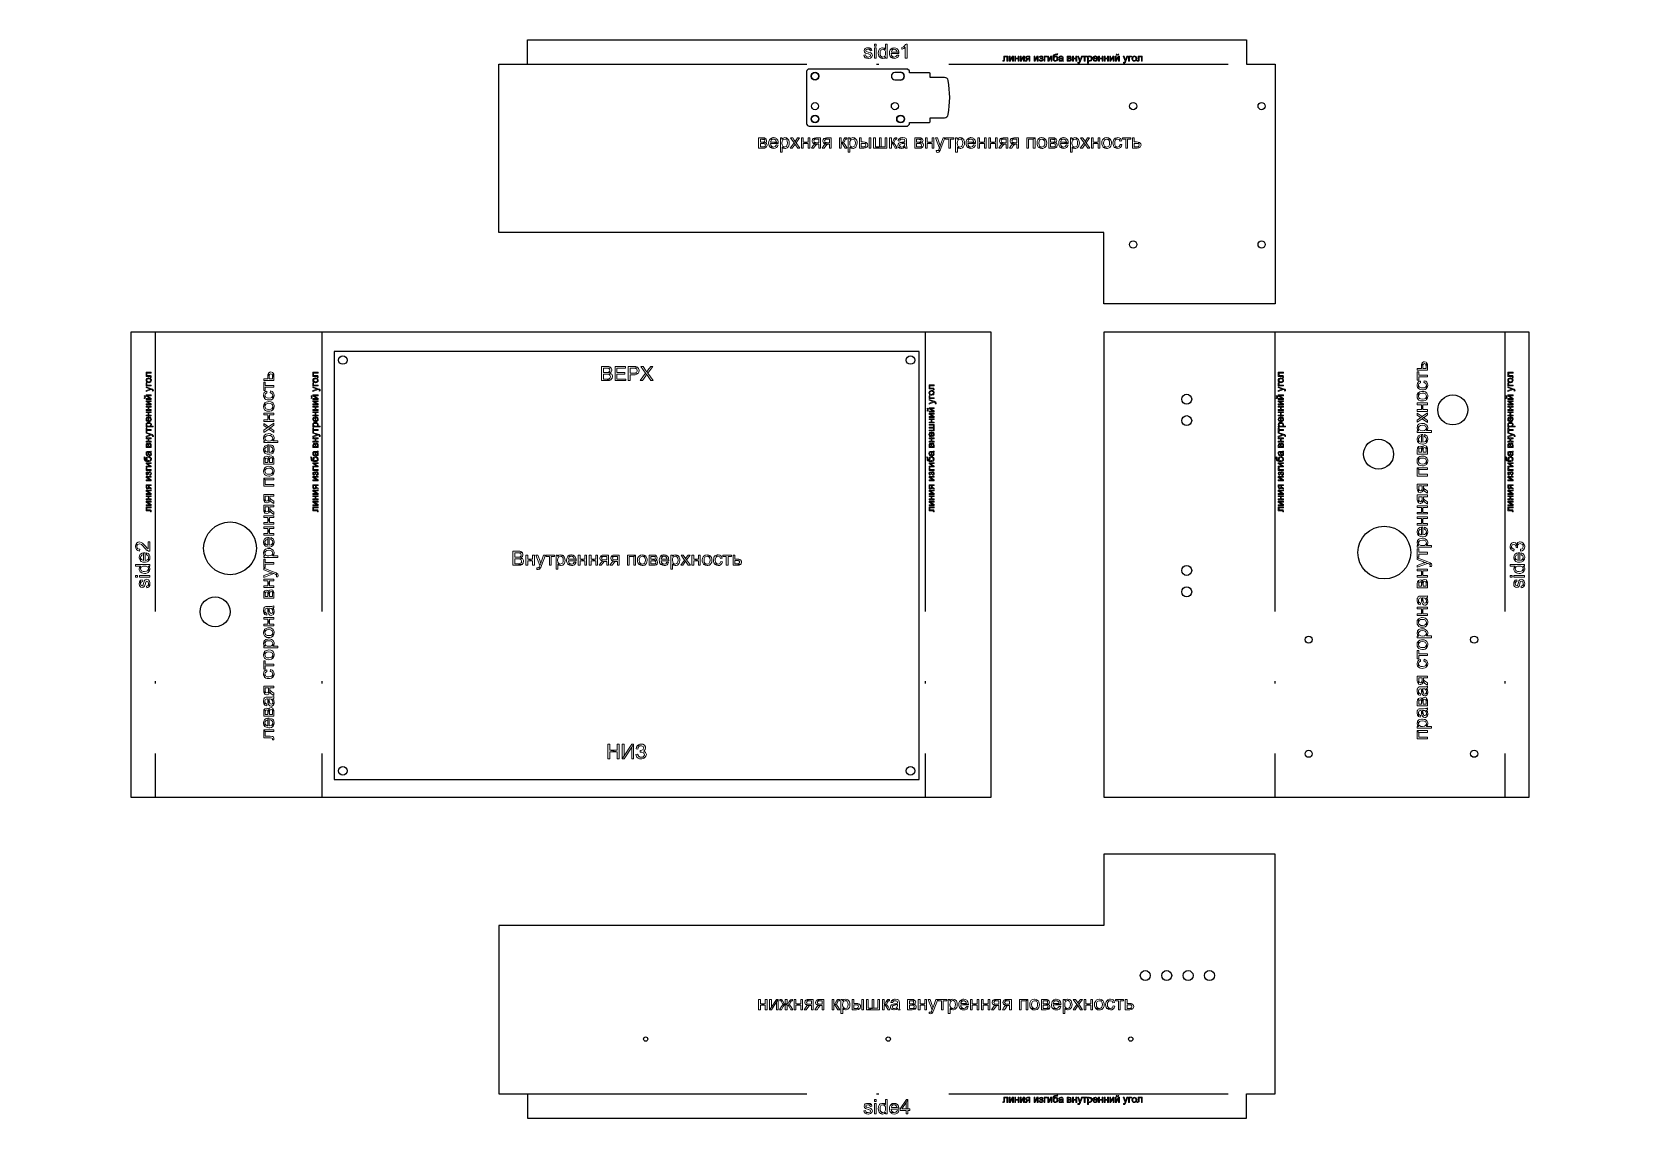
# Paper-space layout 'BOX_A4land' of a CAD drawing. Header units: millimetres. Extents: x 10 to 287, y 10 to 200.
# The model-space entities are those that its viewports show. They can reach past a viewport. Long polylines and large blocks are cut down to what shows.
import ezdxf

# ---------------------------------------------------------------- set-up
doc = ezdxf.new("R2010")
doc.units = ezdxf.units.MM
doc.header["$MEASUREMENT"] = 0
doc.linetypes.add('ACAD_ISO10W100', pattern=[18, 12, -3, 0, -3])
doc.layers.add('Drawing', color=30, linetype='Continuous')
doc.layers.add('ViewPorts', color=3, linetype='Continuous', plot=False)
doc.layers.get('ViewPorts').off()

# ---------------------------------------------------------------- blocks, each defined once
blk = doc.blocks.new('Insert2')
at = {"color": 0}
for p, q in [((861.8, -17.6), (743.8, -17.6)), ((743.8, -17.6), (743.8, -37.6)), ((861.8, -441.6), (861.8, -17.6)), ((743.8, -37.6), (726.8, -37.6)), ((726.8, -37.6), (726.8, -541.6)), ((911.8, -441.6), (861.8, -441.6)), ((911.8, -561.6), (911.8, -441.6)), ((726.8, -541.6), (743.8, -541.6)), ((743.8, -541.6), (743.8, -561.6)), ((743.8, -561.6), (911.8, -561.6))]:
    blk.add_line(p, q, dxfattribs=at)
blk = doc.blocks.new('Insert3')
at = {"color": 0}
for p, q in [((1035.6, -17.7), (867.6, -17.7)), ((867.6, -17.7), (867.6, -137.7)), ((1035.6, -37.7), (1035.6, -17.7)), ((1052.6, -37.7), (1035.6, -37.7)), ((1052.6, -541.7), (1052.6, -37.7)), ((867.6, -137.7), (917.6, -137.7)), ((917.6, -137.7), (917.6, -561.7)), ((1035.6, -561.7), (1035.6, -541.7)), ((1035.6, -541.7), (1052.6, -541.7)), ((917.6, -561.7), (1035.6, -561.7))]:
    blk.add_line(p, q, dxfattribs=at)

msp = doc.modelspace()

# ---------------------------------------------------------------- linework, layer by layer
msp.add_lwpolyline([(-459.5, 1173, 1), (-459.5, 1178), (-463.5, 1178, 1), (-463.5, 1173)], format="xyb", close=True)
at = {"color": 0}
for points in [[(-396, 996), (-999, 996), (-999, 670), (-396, 670)], [(-317, 996), (-317, 670), (-19, 670), (-19, 996)]]:
    msp.add_lwpolyline(points, close=True, dxfattribs=at)
for centre, radius in [((-519.5, 1175.5), 2.5), ((-519.5, 1154.5), 2.5), ((-463.5, 1154.5), 2.5), ((-296.5, 1154.5), 2.5), ((-296.5, 1154.5), 2.5), ((-206.5, 1154.5), 2.5), ((-206.5, 1154.5), 2.5), ((-519.5, 1145.5), 2.5), ((-459.5, 1145.5), 2.5), ((-296.5, 1057.5), 2.5), ((-296.5, 1057.5), 2.5), ((-206.5, 1057.5), 2.5), ((-206.5, 1057.5), 2.5), ((-850.5, 976.5), 3), ((-452.5, 976.5), 3), ((-259, 949), 3.5), ((-72.5, 941.5), 10.5), ((-259, 934), 3.5), ((-124.5, 910.5), 10.5), ((-929.5, 844.5), 18.5), ((-120.5, 841.5), 18.5), ((-259, 829), 3.5), ((-259, 814), 3.5), ((-940, 800), 10.5), ((-173.5, 780.5), 2.5), ((-57.5, 780.5), 2.5), ((-173.5, 700.5), 2.5), ((-57.5, 700.5), 2.5), ((-850.5, 688.5), 3), ((-452.5, 688.5), 3), ((-288, 545), 3.5), ((-273, 545), 3.5), ((-258, 545), 3.5), ((-243, 545), 3.5), ((-638.2, 500.5), 1.5), ((-638.2, 500.5), 1.5), ((-468.2, 500.5), 1.5), ((-468.2, 500.5), 1.5), ((-298.2, 500.5), 1.5), ((-298.2, 500.5), 1.5)]:
    msp.add_circle(centre, radius)
at = {"layer": 'Drawing', "linetype": 'ACAD_ISO10W100'}
for p, q in [((-721, 1184), (-217, 1184)), ((-982, 996), (-982, 670)), ((-865.2, 996), (-865.2, 670)), ((-442.3, 996), (-442.3, 670)), ((-197.2, 996), (-197.2, 670)), ((-36, 996), (-36, 670)), ((-721, 462), (-217, 462))]:
    msp.add_line(p, q, dxfattribs=at)
at = {"layer": 'Drawing'}
for p, q in [((-438.9, 1177.6), (-438.9, 1177.6)), ((-438.9, 1143.4), (-438.9, 1143.4))]:
    msp.add_line(p, q, dxfattribs=at)
at = {"layer": 'Drawing', "color": 30, "lineweight": 0}
for points in [[(-476.6, 1198), (-477.8, 1198), (-477.8, 1196.6), (-476.6, 1196.6)], [(-468.9, 1198), (-470.1, 1198), (-470.1, 1194.4), (-472, 1194.4), (-471.6, 1194.4), (-470.6, 1193.7), (-470.2, 1192.9), (-470, 1191.5), (-470.1, 1190.5), (-470.6, 1189.5), (-470.8, 1189.2), (-470, 1188.9), (-470, 1188), (-468.9, 1188)], [(-454.9, 1198), (-455.7, 1198), (-456, 1197.7), (-456.8, 1196.7), (-457.5, 1196.1), (-456.2, 1195.8), (-456.2, 1188), (-454.9, 1188)], [(-484.1, 1190.4), (-485.3, 1190.2), (-485.1, 1189.4), (-484.4, 1188.4), (-482.2, 1188.8), (-482.4, 1188.9), (-483.5, 1189.2), (-483.6, 1189.3)], [(-482.4, 1195.4), (-483.5, 1195.3), (-484.3, 1194.9), (-484.9, 1194.2), (-485.1, 1193.4), (-484.8, 1192.4), (-484, 1191.7), (-483.5, 1191.5), (-482.2, 1191.1), (-482, 1191.1), (-480.9, 1190.7), (-480.5, 1190), (-480.9, 1189.2), (-481, 1189.2), (-482.2, 1188.8), (-484.4, 1188.4), (-483.5, 1188), (-482.2, 1187.9), (-481.9, 1187.9), (-480.7, 1188.2), (-480.5, 1188.2), (-479.6, 1189), (-479.6, 1189), (-479.3, 1190.1), (-479.6, 1191.2), (-480.4, 1191.8), (-480.9, 1192), (-482.2, 1192.4), (-483.3, 1192.7), (-483.8, 1193), (-483.9, 1193.5), (-483.6, 1194.1), (-483.5, 1194.2), (-482.4, 1194.4), (-480, 1194.5), (-480.9, 1195.2), (-481.2, 1195.3)], [(-480, 1194.5), (-482.4, 1194.4), (-481.2, 1194.1), (-480.7, 1193.2), (-479.6, 1193.4)], [(-476.6, 1195.3), (-477.8, 1195.3), (-477.8, 1188), (-476.6, 1188)], [(-472.1, 1195.4), (-472.6, 1195.4), (-473.8, 1194.9), (-474.2, 1194.7), (-474.8, 1193.6), (-475, 1192.9), (-475.2, 1191.6), (-475.1, 1190.8), (-474.8, 1189.6), (-474.5, 1189.2), (-473.6, 1188.4), (-471.9, 1188.8), (-472.3, 1188.9), (-473.4, 1189.6), (-473.8, 1190.3), (-473.9, 1191.6), (-473.8, 1192.8), (-473.4, 1193.7), (-473.1, 1194), (-472, 1194.4), (-470.1, 1194.4), (-470.9, 1195.1)], [(-470.8, 1189.2), (-471.9, 1188.8), (-473.6, 1188.4), (-473.2, 1188.1), (-472.1, 1187.9), (-472, 1187.9), (-470.8, 1188.2), (-470, 1188.9)], [(-466.4, 1194.4), (-466.8, 1194), (-467.3, 1192.9), (-467.4, 1191.6), (-467.3, 1190.9), (-467.1, 1189.8), (-466.4, 1188.8), (-463.9, 1188.8), (-464.4, 1188.9), (-465.4, 1189.5), (-465.8, 1190), (-466.1, 1191.3), (-460.7, 1191.3), (-460.7, 1191.7), (-460.8, 1192.3), (-466, 1192.4), (-466, 1192.8), (-465.4, 1193.8), (-465.1, 1194), (-464, 1194.4)], [(-464, 1195.4), (-464.3, 1195.4), (-465.5, 1195.1), (-466.4, 1194.4), (-464, 1194.4), (-463.4, 1194.3), (-462.5, 1193.7), (-462.3, 1193.5), (-462, 1192.4), (-466, 1192.4), (-460.8, 1192.3), (-461, 1193.5), (-461.6, 1194.4), (-461.8, 1194.6), (-462.8, 1195.2)], [(-462, 1190.3), (-462, 1190.2), (-462.8, 1189.2), (-462.8, 1189.2), (-463.9, 1188.8), (-466.4, 1188.8), (-466.2, 1188.6), (-465.2, 1188), (-463.9, 1187.9), (-462.9, 1188), (-461.8, 1188.5), (-461.2, 1189), (-460.8, 1190.2)], [(-457.5, 1196.1), (-458.6, 1195.5), (-458.6, 1194.4), (-458.5, 1194.4), (-457.3, 1195), (-457.1, 1195.1), (-456.2, 1195.8)], [(-384.3, 1189.6), (-387.2, 1189.6), (-387.2, 1187.2), (-387.2, 1186.7), (-387.3, 1186.5), (-387.6, 1186.5), (-387.9, 1186.5), (-387.9, 1186), (-387.4, 1186), (-386.9, 1186.1), (-386.6, 1186.5), (-386.6, 1186.6), (-386.6, 1187.3), (-386.6, 1189.1), (-385, 1189.1)], [(-384.3, 1189.6), (-385, 1189.1), (-385, 1186), (-384.3, 1186)], [(-382.8, 1189.6), (-383.4, 1189.6), (-383.4, 1186), (-382.8, 1186.9)], [(-380.4, 1189.6), (-381.1, 1189.6), (-382.8, 1186.9), (-383.4, 1186), (-382.8, 1186), (-381, 1188.7)], [(-380.4, 1189.6), (-381, 1188.7), (-381, 1186), (-380.4, 1186)], [(-378.9, 1189.6), (-379.5, 1189.6), (-379.5, 1186), (-378.9, 1186), (-378.9, 1187.6), (-377.2, 1187.6), (-378.9, 1188.1)], [(-376.6, 1189.6), (-377.2, 1189.6), (-377.2, 1188.1), (-378.9, 1188.1), (-377.2, 1187.6), (-377.2, 1186), (-376.6, 1186)], [(-375.1, 1189.6), (-375.7, 1189.6), (-375.7, 1186), (-375.1, 1186.9)], [(-372.7, 1189.6), (-373.3, 1189.6), (-375.1, 1186.9), (-375.7, 1186), (-375, 1186), (-373.3, 1188.7)], [(-372.7, 1189.6), (-373.3, 1188.7), (-373.3, 1186), (-372.7, 1186)], [(-371, 1187.4), (-371.5, 1187), (-372.1, 1186), (-371.3, 1186), (-370.8, 1186.8), (-370.8, 1186.9), (-370.4, 1187.3), (-369.9, 1187.4), (-369.5, 1187.4)], [(-371.7, 1189.1), (-371.9, 1188.6), (-371.9, 1188.5), (-371.6, 1187.8), (-370.2, 1187.9), (-370.5, 1187.9), (-371, 1188.1), (-371.2, 1188.5), (-371.1, 1189), (-371.1, 1189), (-370.4, 1189.1), (-369.5, 1189.1)], [(-368.9, 1189.6), (-370.6, 1189.6), (-371.1, 1189.6), (-371.6, 1189.3), (-371.7, 1189.1), (-369.5, 1189.1), (-369.5, 1187.9), (-370.2, 1187.9), (-371.6, 1187.8), (-371.5, 1187.7), (-370.9, 1187.5), (-371, 1187.4), (-369.5, 1187.4), (-369.5, 1186), (-368.9, 1186)], [(-365.4, 1189.6), (-366, 1189.6), (-366, 1186), (-365.4, 1186.9)], [(-363.1, 1189.6), (-363.7, 1189.6), (-365.4, 1186.9), (-366, 1186), (-365.4, 1186), (-363.7, 1188.7)], [(-363.1, 1189.6), (-363.7, 1188.7), (-363.7, 1186), (-363.1, 1186)], [(-361.9, 1187.1), (-362.4, 1187), (-362.4, 1186.8), (-362.1, 1186.3), (-361, 1186.4), (-361.6, 1186.6), (-361.6, 1186.6)], [(-362.1, 1189.2), (-362.3, 1188.7), (-361.7, 1188.6), (-361.5, 1189), (-361, 1189.2)], [(-361, 1189.7), (-361, 1189.7), (-361.6, 1189.6), (-362.1, 1189.2), (-361, 1189.2), (-360.6, 1189.1), (-360.4, 1188.6), (-360.6, 1188.3), (-360.8, 1188.2), (-361.4, 1188.1), (-361.4, 1187.7), (-361.2, 1187.7), (-360.2, 1187.9), (-360, 1188.1), (-359.8, 1188.6), (-359.8, 1188.9), (-360.1, 1189.4), (-360.4, 1189.6)], [(-360.2, 1187.9), (-361.2, 1187.7), (-360.7, 1187.6), (-360.4, 1187.4), (-360.3, 1187.1), (-360.5, 1186.6), (-361, 1186.4), (-362.1, 1186.3), (-361.6, 1186), (-361, 1185.9), (-360.5, 1186), (-360, 1186.2), (-359.8, 1186.4), (-359.6, 1187), (-359.8, 1187.6)], [(-356.8, 1189.6), (-358.9, 1189.6), (-358.9, 1186), (-358.3, 1186), (-358.3, 1189.1), (-356.8, 1189.1)], [(-355.8, 1189.6), (-356.4, 1189.6), (-356.4, 1186), (-355.8, 1186.9)], [(-353.4, 1189.6), (-354.1, 1189.6), (-355.8, 1186.9), (-356.4, 1186), (-355.7, 1186), (-354, 1188.7)], [(-353.4, 1189.6), (-354, 1188.7), (-354, 1186), (-353.4, 1186)], [(-349.8, 1191.1), (-349.9, 1191), (-350, 1191), (-350.7, 1191), (-351.1, 1191), (-351.7, 1190.8), (-352.2, 1190.5), (-352.2, 1190.4), (-352.5, 1190), (-352.6, 1189.4), (-352.6, 1188.6), (-352.6, 1188.1), (-352.6, 1187.4), (-352.5, 1187), (-352.3, 1186.7), (-351.9, 1186.2), (-351.6, 1186), (-350.9, 1185.9), (-350.6, 1185.9), (-350, 1186.2), (-349.9, 1186.3), (-350.9, 1186.4), (-351.2, 1186.4), (-351.7, 1186.8), (-351.9, 1187.1), (-351.9, 1187.7), (-351.9, 1188.2), (-351.7, 1188.7), (-352.1, 1188.9), (-352.1, 1189.2), (-352, 1189.8), (-351.6, 1190.2), (-351.3, 1190.3), (-350.5, 1190.4), (-350.4, 1190.4), (-349.8, 1190.4), (-349.5, 1190.6), (-349.3, 1191.1)], [(-350.9, 1189.6), (-351, 1189.6), (-351.6, 1189.5), (-351.7, 1189.4), (-352.1, 1188.9), (-351.7, 1188.7), (-351.5, 1189), (-350.9, 1189.1), (-349.7, 1189.1), (-349.8, 1189.2), (-350.3, 1189.5)], [(-349.7, 1189.1), (-350.9, 1189.1), (-350.6, 1189.1), (-350.1, 1188.8), (-350, 1188.5), (-349.9, 1187.8), (-349.9, 1187.3), (-350.2, 1186.8), (-350.4, 1186.6), (-350.9, 1186.4), (-349.9, 1186.3), (-349.5, 1186.8), (-349.3, 1187.1), (-349.2, 1187.8), (-349.2, 1188), (-349.4, 1188.6)], [(-347.8, 1188), (-348.3, 1187.8), (-348.6, 1187.4), (-348.7, 1187), (-348.7, 1186.7), (-348.4, 1186.2), (-347.3, 1186.4), (-347.8, 1186.6), (-348.1, 1187), (-348, 1187.3), (-347.7, 1187.5), (-347.2, 1187.6), (-346.7, 1187.7), (-346.2, 1187.8)], [(-348.4, 1189.2), (-348.4, 1189.2), (-348.6, 1188.6), (-348, 1188.5), (-348, 1188.5), (-347.7, 1189.1), (-347.7, 1189.1), (-347.1, 1189.2)], [(-347, 1189.7), (-347.2, 1189.7), (-347.8, 1189.6), (-347.8, 1189.6), (-348.4, 1189.2), (-347.1, 1189.2), (-346.9, 1189.2), (-346.4, 1189), (-346.2, 1188.5), (-346.2, 1188.3), (-346.5, 1188.2), (-347.3, 1188.1), (-347.8, 1188), (-346.2, 1187.8), (-346.2, 1187.6), (-346.3, 1187), (-346.7, 1186.5), (-346.7, 1186.5), (-346.1, 1186.4), (-346, 1186), (-345.4, 1186), (-345.5, 1186.4), (-345.6, 1186.7), (-345.6, 1187.5), (-345.6, 1188.4), (-345.6, 1188.9), (-345.8, 1189.3), (-346.2, 1189.6), (-346.3, 1189.6)], [(-346.7, 1186.5), (-347.3, 1186.4), (-348.4, 1186.2), (-348.1, 1186), (-347.5, 1185.9), (-347.4, 1185.9), (-346.8, 1186), (-346.7, 1186.1), (-346.1, 1186.4)], [(-341.3, 1189.6), (-342.7, 1189.6), (-342.7, 1186), (-341, 1186), (-340.6, 1186), (-340.1, 1186.3), (-339.9, 1186.4), (-342.1, 1186.5), (-342.1, 1187.6), (-341.3, 1187.6), (-340.3, 1187.9), (-342.1, 1188.1), (-342.1, 1189.1), (-341.4, 1189.1), (-340.1, 1189.2), (-340.5, 1189.5), (-340.6, 1189.6)], [(-340.1, 1189.2), (-341.4, 1189.1), (-341.3, 1189.1), (-340.7, 1189), (-340.5, 1188.6), (-340.6, 1188.3), (-340.9, 1188.1), (-341.4, 1188.1), (-342.1, 1188.1), (-340.3, 1187.9), (-340, 1188.2), (-339.9, 1188.7)], [(-340.3, 1187.9), (-341.3, 1187.6), (-340.8, 1187.6), (-340.4, 1187.4), (-340.3, 1187.1), (-340.5, 1186.6), (-340.6, 1186.6), (-341.3, 1186.5), (-342.1, 1186.5), (-339.9, 1186.4), (-339.7, 1187), (-339.9, 1187.6)], [(-338.3, 1189.6), (-339, 1189.6), (-339, 1186), (-338.3, 1186), (-338.3, 1187.6), (-336.7, 1187.6), (-338.3, 1188.1)], [(-336.1, 1189.6), (-336.7, 1189.6), (-336.7, 1188.1), (-338.3, 1188.1), (-336.7, 1187.6), (-336.7, 1186), (-336.1, 1186)], [(-334.8, 1189.6), (-335.4, 1189.6), (-334.1, 1186), (-333.8, 1186.7), (-333.9, 1186.9), (-334, 1187.5)], [(-332.1, 1189.6), (-332.7, 1189.6), (-333.5, 1187.5), (-333.6, 1187.3), (-333.8, 1186.7), (-334.1, 1186), (-334.1, 1185.8), (-334.3, 1185.4), (-334.5, 1185.2), (-334.8, 1185.1), (-333.9, 1185.1), (-333.8, 1185.3), (-333.5, 1185.9)], [(-329, 1189.6), (-331.9, 1189.6), (-331.9, 1189.1), (-330.8, 1189.1), (-330.8, 1186), (-330.2, 1186), (-330.2, 1189.1), (-329, 1189.1)], [(-327.8, 1189.6), (-328.4, 1189.6), (-328.4, 1184.6), (-327.8, 1184.6), (-327.8, 1186.4), (-326.9, 1186.4), (-327.1, 1186.4), (-327.6, 1186.8), (-327.8, 1187.1), (-327.9, 1187.8), (-327.8, 1188.4), (-327.6, 1188.9), (-327.4, 1189), (-327.8, 1189.1)], [(-326.8, 1189.7), (-327.4, 1189.6), (-327.8, 1189.1), (-327.4, 1189), (-326.9, 1189.2), (-326, 1189.5), (-326.2, 1189.6)], [(-326, 1189.5), (-326.9, 1189.2), (-326.7, 1189.2), (-326.2, 1188.9), (-326, 1188.5), (-325.9, 1187.8), (-326, 1187.3), (-326.2, 1186.8), (-326.4, 1186.6), (-326.9, 1186.4), (-327.8, 1186.4), (-327.4, 1186.1), (-326.9, 1185.9), (-326.6, 1185.9), (-326.1, 1186.2), (-325.8, 1186.3), (-325.5, 1186.9), (-325.4, 1187.2), (-325.3, 1187.8), (-325.3, 1188.2), (-325.5, 1188.8), (-325.6, 1189)], [(-324.3, 1189.2), (-324.4, 1189), (-324.7, 1188.5), (-324.8, 1187.8), (-324.7, 1187.5), (-324.6, 1186.9), (-324.3, 1186.4), (-323, 1186.4), (-323.2, 1186.4), (-323.8, 1186.7), (-324, 1187), (-324.1, 1187.7), (-321.4, 1187.7), (-321.4, 1187.8), (-321.4, 1188.1), (-324.1, 1188.2), (-324.1, 1188.4), (-323.7, 1188.9), (-323.7, 1189), (-323, 1189.2)], [(-323, 1189.7), (-323.2, 1189.7), (-323.8, 1189.6), (-324.3, 1189.2), (-323, 1189.2), (-322.8, 1189.2), (-322.3, 1188.9), (-322.3, 1188.8), (-322.1, 1188.2), (-324.1, 1188.2), (-321.4, 1188.1), (-321.6, 1188.7), (-321.9, 1189.2), (-321.9, 1189.3), (-322.4, 1189.6)], [(-322.1, 1187.2), (-322.1, 1187.1), (-322.4, 1186.6), (-323, 1186.4), (-324.3, 1186.4), (-324.2, 1186.3), (-323.7, 1186), (-323, 1185.9), (-322.5, 1186), (-322, 1186.2), (-321.7, 1186.5), (-321.4, 1187.1)], [(-320.1, 1189.6), (-320.7, 1189.6), (-320.7, 1186), (-320.1, 1186), (-320.1, 1187.6), (-318.3, 1187.6), (-320.1, 1188.1)], [(-317.7, 1189.6), (-318.3, 1189.6), (-318.3, 1188.1), (-320.1, 1188.1), (-318.3, 1187.6), (-318.3, 1186), (-317.7, 1186)], [(-316.2, 1189.6), (-316.8, 1189.6), (-316.8, 1186), (-316.2, 1186), (-316.2, 1187.6), (-314.5, 1187.6), (-316.2, 1188.1)], [(-313.9, 1189.6), (-314.5, 1189.6), (-314.5, 1188.1), (-316.2, 1188.1), (-314.5, 1187.6), (-314.5, 1186), (-313.9, 1186)], [(-312.3, 1189.6), (-312.9, 1189.6), (-312.9, 1186), (-312.3, 1186.9)], [(-310, 1189.6), (-310.6, 1189.6), (-312.3, 1186.9), (-312.9, 1186), (-312.3, 1186), (-310.6, 1188.7)], [(-310, 1189.6), (-310.6, 1188.7), (-310.6, 1186), (-310, 1186)], [(-306.1, 1189.6), (-306.7, 1189.6), (-308.5, 1186.9), (-309.1, 1186), (-308.4, 1186), (-306.7, 1188.7)], [(-308.5, 1189.6), (-309.1, 1189.6), (-309.1, 1186), (-308.5, 1186.9)], [(-308.1, 1191), (-308.5, 1191), (-308.5, 1190.9), (-308.2, 1190.4), (-308.1, 1190.3), (-307.5, 1190.1), (-307.4, 1190.1), (-306.8, 1190.4), (-306.7, 1190.4), (-307.5, 1190.5), (-307.9, 1190.6)], [(-306.5, 1191), (-306.9, 1191), (-307.1, 1190.6), (-307.5, 1190.5), (-306.7, 1190.4)], [(-306.1, 1189.6), (-306.7, 1188.7), (-306.7, 1186), (-306.1, 1186)], [(-302.9, 1189.6), (-303.6, 1189.6), (-302.2, 1186), (-301.9, 1186.7), (-301.9, 1186.9), (-302.2, 1187.5)], [(-300.2, 1189.6), (-300.9, 1189.6), (-301.6, 1187.5), (-301.7, 1187.3), (-301.9, 1186.7), (-302.2, 1186), (-302.3, 1185.8), (-302.4, 1185.4), (-302.6, 1185.2), (-303, 1185.1), (-302, 1185.1), (-301.9, 1185.3), (-301.6, 1185.9)], [(-297.6, 1189.6), (-299.7, 1189.6), (-299.7, 1186), (-299.1, 1186), (-299.1, 1189.1), (-297.6, 1189.1)], [(-295.7, 1189.7), (-296.3, 1189.6), (-296.8, 1189.3), (-297.1, 1189.1), (-297.3, 1188.5), (-297.4, 1187.8), (-297.4, 1187.5), (-297.2, 1186.9), (-296.9, 1186.4), (-295.7, 1186.4), (-296, 1186.4), (-296.5, 1186.8), (-296.7, 1187.1), (-296.8, 1187.8), (-296.7, 1188.4), (-296.5, 1188.9), (-296.3, 1189), (-295.7, 1189.2), (-294.5, 1189.2), (-294.6, 1189.3), (-295.1, 1189.6)], [(-294.5, 1189.2), (-295.7, 1189.2), (-295.4, 1189.1), (-294.9, 1188.9), (-294.7, 1188.5), (-294.7, 1187.8), (-294.7, 1187.3), (-294.9, 1186.8), (-295.1, 1186.6), (-295.7, 1186.4), (-296.9, 1186.4), (-296.8, 1186.4), (-296.3, 1186), (-295.7, 1185.9), (-295.4, 1185.9), (-294.8, 1186.2), (-294.6, 1186.3), (-294.2, 1186.8), (-294.1, 1187.2), (-294, 1187.8), (-294, 1188.1), (-294.2, 1188.7)], [(-290.1, 1189.6), (-293, 1189.6), (-293, 1187.2), (-293, 1186.7), (-293.1, 1186.5), (-293.4, 1186.5), (-293.7, 1186.5), (-293.7, 1186), (-293.2, 1186), (-292.7, 1186.1), (-292.4, 1186.5), (-292.4, 1186.6), (-292.4, 1187.3), (-292.4, 1189.1), (-290.7, 1189.1)], [(-290.1, 1189.6), (-290.7, 1189.1), (-290.7, 1186), (-290.1, 1186)], [(-335.2, 1185.2), (-335.2, 1184.6), (-334.7, 1184.5), (-334.2, 1184.7), (-333.9, 1185.1), (-334.8, 1185.1)], [(-303.3, 1185.2), (-303.2, 1184.6), (-302.9, 1184.5), (-302.3, 1184.7), (-302, 1185.1), (-303, 1185.1)], [(-556.1, 1132.3), (-559, 1132.3), (-559, 1125), (-555.7, 1125), (-554.7, 1125.1), (-553.8, 1125.5), (-553.4, 1125.9), (-557.7, 1126), (-557.7, 1128.2), (-556.3, 1128.2), (-554.2, 1128.8), (-557.7, 1129.2), (-557.7, 1131.3), (-556.4, 1131.3), (-553.7, 1131.4), (-554.6, 1132.1), (-554.9, 1132.2)], [(-553.7, 1131.4), (-556.4, 1131.3), (-556, 1131.2), (-555, 1131), (-554.6, 1130.2), (-554.8, 1129.6), (-555.4, 1129.3), (-556.5, 1129.2), (-557.7, 1129.2), (-554.2, 1128.8), (-553.6, 1129.4), (-553.4, 1130.3), (-553.4, 1130.4)], [(-551, 1131.4), (-551.5, 1130.8), (-551.9, 1129.8), (-552, 1128.6), (-551.9, 1127.8), (-551.6, 1126.7), (-551, 1125.8), (-548.5, 1125.8), (-549.1, 1125.9), (-550, 1126.5), (-550.5, 1127.1), (-550.7, 1128.3), (-545.3, 1128.3), (-545.3, 1128.7), (-550.6, 1129.3), (-550.5, 1129.9), (-550, 1130.8), (-549.7, 1131.1), (-548.6, 1131.4)], [(-548.6, 1132.4), (-549.1, 1132.4), (-550.1, 1132.1), (-551, 1131.4), (-548.6, 1131.4), (-548, 1131.3), (-547, 1130.7), (-546.9, 1130.5), (-546.6, 1129.3), (-550.6, 1129.3), (-545.3, 1128.7), (-545.4, 1129.4), (-545.6, 1130.6), (-546.2, 1131.4), (-546.5, 1131.7), (-547.5, 1132.2)], [(-542.7, 1132.3), (-543.8, 1132.3), (-543.8, 1122.3), (-542.6, 1122.3), (-542.6, 1125.8), (-540.8, 1125.8), (-541.2, 1125.9), (-542.1, 1126.5), (-542.5, 1127.3), (-542.7, 1128.6), (-542.5, 1129.8), (-542.1, 1130.7), (-541.7, 1131.1), (-542.7, 1131.3)], [(-540.6, 1132.4), (-540.7, 1132.4), (-541.8, 1132.1), (-541.9, 1132.1), (-542.7, 1131.3), (-541.7, 1131.1), (-540.7, 1131.4), (-539, 1131.9), (-539.5, 1132.2)], [(-539, 1131.9), (-540.7, 1131.4), (-540.3, 1131.4), (-539.3, 1130.8), (-538.9, 1129.9), (-538.8, 1128.7), (-538.9, 1127.4), (-539.4, 1126.5), (-539.7, 1126.2), (-540.8, 1125.8), (-542.6, 1125.8), (-541.8, 1125.1), (-540.7, 1124.8), (-540.1, 1124.9), (-539.1, 1125.3), (-538.5, 1125.7), (-537.9, 1126.7), (-537.6, 1127.5), (-537.5, 1128.7), (-537.6, 1129.5), (-537.9, 1130.6), (-538.2, 1131.1)], [(-535.1, 1132.3), (-536.6, 1132.3), (-534.2, 1128.8), (-533.5, 1127.8), (-533.1, 1127.3), (-531.6, 1125), (-530.1, 1125), (-532.8, 1128.8), (-533.5, 1129.8), (-534, 1130.6)], [(-530.3, 1132.3), (-531.7, 1132.3), (-533, 1130.5), (-533.5, 1129.8), (-532.8, 1128.8)], [(-527.8, 1132.3), (-529, 1132.3), (-529, 1125), (-527.8, 1125), (-527.8, 1128.2), (-524.4, 1128.2), (-527.8, 1129.3)], [(-523.2, 1132.3), (-524.4, 1132.3), (-524.4, 1129.3), (-527.8, 1129.3), (-524.4, 1128.2), (-524.4, 1125), (-523.2, 1125)], [(-520.9, 1131.7), (-521.3, 1131.2), (-521.6, 1130.1), (-521.5, 1129.8), (-521.1, 1128.7), (-518.2, 1128.8), (-518.9, 1128.9), (-519.9, 1129.2), (-520.4, 1130.1), (-520, 1130.9), (-519.8, 1131), (-518.6, 1131.3), (-516.9, 1131.3)], [(-515.6, 1132.3), (-519, 1132.3), (-520, 1132.1), (-520.9, 1131.7), (-516.9, 1131.3), (-516.9, 1128.8), (-518.2, 1128.8), (-521.1, 1128.7), (-520.6, 1128.3), (-519.5, 1128), (-519.9, 1127.8), (-516.9, 1127.8), (-516.9, 1125), (-515.6, 1125)], [(-513.4, 1131.7), (-513.7, 1131.2), (-514, 1130.1), (-514, 1129.8), (-513.5, 1128.7), (-510.7, 1128.8), (-511.4, 1128.9), (-512.3, 1129.2), (-512.8, 1130.1), (-512.4, 1130.9), (-512.3, 1131), (-511, 1131.3), (-509.3, 1131.3)], [(-508.1, 1132.3), (-511.4, 1132.3), (-512.4, 1132.1), (-513.4, 1131.7), (-509.3, 1131.3), (-509.3, 1128.8), (-510.7, 1128.8), (-513.5, 1128.7), (-513.1, 1128.3), (-511.9, 1128), (-512.3, 1127.8), (-509.3, 1127.8), (-509.3, 1125), (-508.1, 1125)], [(-501.1, 1132.3), (-502.4, 1132.3), (-502.4, 1125), (-501.1, 1125), (-501.1, 1128.3), (-499.9, 1128.7), (-501.1, 1129.1)], [(-499.1, 1131.8), (-499.6, 1130.7), (-499.8, 1130.2), (-500.3, 1129.3), (-501.1, 1129.1), (-499.9, 1128.7), (-499.2, 1129.2), (-498.7, 1130.2), (-498.3, 1131.1), (-497.7, 1131.3)], [(-497.3, 1132.3), (-497.6, 1132.3), (-498.5, 1132.2), (-499, 1131.8), (-499.1, 1131.8), (-497.7, 1131.3), (-497.3, 1131.3)], [(-495.1, 1132.3), (-496.2, 1132.3), (-496.2, 1122.3), (-495, 1122.3), (-495, 1125.8), (-493.2, 1125.8), (-493.6, 1125.9), (-494.6, 1126.5), (-495, 1127.3), (-495.1, 1128.6), (-495, 1129.8), (-494.5, 1130.7), (-494.1, 1131.1), (-495.1, 1131.3)], [(-493, 1132.4), (-493.1, 1132.4), (-494.2, 1132.1), (-494.3, 1132.1), (-495.1, 1131.3), (-494.1, 1131.1), (-493.1, 1131.4), (-491.4, 1131.9), (-491.9, 1132.2)], [(-491.4, 1131.9), (-493.1, 1131.4), (-492.7, 1131.4), (-491.8, 1130.8), (-491.4, 1129.9), (-491.2, 1128.7), (-491.4, 1127.4), (-491.8, 1126.5), (-492.2, 1126.2), (-493.2, 1125.8), (-495, 1125.8), (-494.2, 1125.1), (-493.1, 1124.8), (-492.6, 1124.9), (-491.5, 1125.3), (-491, 1125.7), (-490.4, 1126.7), (-490.1, 1127.5), (-489.9, 1128.7), (-490, 1129.5), (-490.3, 1130.6), (-490.6, 1131.1)], [(-487.2, 1132.3), (-488.4, 1132.3), (-488.4, 1125), (-485.4, 1125), (-485.3, 1125), (-484, 1125.2), (-483.2, 1125.7), (-487.2, 1126), (-487.2, 1128.4), (-485.8, 1128.4), (-483.3, 1128.8), (-483.4, 1128.9), (-484.4, 1129.3), (-485.7, 1129.4), (-487.2, 1129.4)], [(-480.3, 1132.3), (-481.6, 1132.3), (-481.6, 1125), (-480.3, 1125)], [(-477.2, 1132.3), (-478.4, 1132.3), (-478.4, 1125), (-473.2, 1126), (-477.2, 1126)], [(-469.1, 1132.3), (-470.3, 1132.3), (-470.3, 1126), (-473.2, 1126), (-478.4, 1125), (-469.1, 1125)], [(-473.2, 1132.3), (-474.4, 1132.3), (-474.4, 1126), (-477.2, 1126), (-473.2, 1126)], [(-466, 1132.3), (-467.3, 1132.3), (-467.3, 1125), (-466, 1125), (-466, 1128.3), (-464.8, 1128.7), (-466, 1129.1)], [(-463.9, 1131.8), (-464.5, 1130.7), (-464.7, 1130.2), (-465.2, 1129.3), (-466, 1129.1), (-464.8, 1128.7), (-464.1, 1129.2), (-463.6, 1130.2), (-463.2, 1131.1), (-462.6, 1131.3)], [(-462.2, 1132.3), (-462.4, 1132.3), (-463.4, 1132.2), (-463.9, 1131.8), (-463.9, 1131.8), (-462.6, 1131.3), (-462.2, 1131.3)], [(-460.8, 1131.4), (-460.9, 1131.3), (-461.3, 1130.2), (-460.1, 1130), (-460.1, 1130.2), (-459.5, 1131.1), (-459.4, 1131.2), (-458.3, 1131.4)], [(-458.1, 1132.4), (-458.6, 1132.4), (-459.7, 1132.2), (-459.9, 1132.1), (-460.8, 1131.4), (-458.3, 1131.4), (-457.8, 1131.4), (-456.8, 1131), (-456.8, 1131), (-456.5, 1129.9), (-456.5, 1129.6), (-457.3, 1129.4), (-458.7, 1129.2), (-459.8, 1129), (-456.5, 1128.7), (-456.5, 1128.2), (-456.5, 1128.1), (-456.7, 1127), (-456.7, 1126.9), (-457.5, 1126.1), (-457.7, 1126), (-456.4, 1125.9), (-456.2, 1125), (-454.9, 1125), (-455.2, 1125.9), (-455.3, 1126.6), (-455.3, 1128), (-455.3, 1129.7), (-455.3, 1130.8), (-455.7, 1131.7), (-456.6, 1132.2), (-456.8, 1132.3)], [(-446.7, 1132.3), (-449.5, 1132.3), (-449.5, 1125), (-446.2, 1125), (-445.2, 1125.1), (-444.3, 1125.5), (-443.9, 1125.9), (-448.3, 1126), (-448.3, 1128.2), (-446.8, 1128.2), (-444.7, 1128.8), (-448.3, 1129.2), (-448.3, 1131.3), (-446.9, 1131.3), (-444.2, 1131.4), (-445.1, 1132.1), (-445.4, 1132.2)], [(-444.2, 1131.4), (-446.9, 1131.3), (-446.6, 1131.2), (-445.5, 1131), (-445.1, 1130.2), (-445.3, 1129.6), (-445.8, 1129.3), (-446.9, 1129.2), (-448.3, 1129.2), (-444.7, 1128.8), (-444.1, 1129.4), (-443.8, 1130.3), (-443.8, 1130.4)], [(-440.8, 1132.3), (-442.1, 1132.3), (-442.1, 1125), (-440.8, 1125), (-440.8, 1128.2), (-437.4, 1128.2), (-440.8, 1129.3)], [(-436.2, 1132.3), (-437.4, 1132.3), (-437.4, 1129.3), (-440.8, 1129.3), (-437.4, 1128.2), (-437.4, 1125), (-436.2, 1125)], [(-433.7, 1132.3), (-435.1, 1132.3), (-432.3, 1125), (-431.7, 1126.4), (-431.8, 1126.9), (-432.2, 1128.1)], [(-428.4, 1132.3), (-429.7, 1132.3), (-431.2, 1128), (-431.4, 1127.5), (-431.7, 1126.4), (-432.3, 1125), (-432.4, 1124.7), (-432.8, 1123.8), (-433.2, 1123.4), (-433.8, 1123.3), (-431.8, 1123.3), (-431.7, 1123.6), (-431.2, 1124.9)], [(-422.2, 1132.3), (-428, 1132.3), (-428, 1131.3), (-425.7, 1131.3), (-425.7, 1125), (-424.5, 1125), (-424.5, 1131.3), (-422.2, 1131.3)], [(-419.9, 1132.3), (-421, 1132.3), (-421, 1122.3), (-419.7, 1122.3), (-419.7, 1125.8), (-417.9, 1125.8), (-418.4, 1125.9), (-419.3, 1126.5), (-419.7, 1127.3), (-419.9, 1128.6), (-419.7, 1129.8), (-419.2, 1130.7), (-418.9, 1131.1), (-419.9, 1131.3)], [(-417.7, 1132.4), (-417.9, 1132.4), (-419, 1132.1), (-419, 1132.1), (-419.9, 1131.3), (-418.9, 1131.1), (-417.9, 1131.4), (-416.1, 1131.9), (-416.6, 1132.2)], [(-416.1, 1131.9), (-417.9, 1131.4), (-417.4, 1131.4), (-416.5, 1130.8), (-416.1, 1129.9), (-415.9, 1128.7), (-416.1, 1127.4), (-416.5, 1126.5), (-416.9, 1126.2), (-417.9, 1125.8), (-419.7, 1125.8), (-418.9, 1125.1), (-417.8, 1124.8), (-417.3, 1124.9), (-416.2, 1125.3), (-415.7, 1125.7), (-415.1, 1126.7), (-414.8, 1127.5), (-414.7, 1128.7), (-414.7, 1129.5), (-415.1, 1130.6), (-415.3, 1131.1)], [(-412.7, 1131.4), (-413.1, 1130.8), (-413.5, 1129.8), (-413.6, 1128.6), (-413.6, 1127.8), (-413.3, 1126.7), (-412.7, 1125.8), (-410.2, 1125.8), (-410.7, 1125.9), (-411.7, 1126.5), (-412.1, 1127.1), (-412.3, 1128.3), (-407, 1128.3), (-407, 1128.7), (-412.3, 1129.3), (-412.2, 1129.9), (-411.7, 1130.8), (-411.3, 1131.1), (-410.2, 1131.4)], [(-410.2, 1132.4), (-410.7, 1132.4), (-411.8, 1132.1), (-412.7, 1131.4), (-410.2, 1131.4), (-409.6, 1131.3), (-408.7, 1130.7), (-408.6, 1130.5), (-408.2, 1129.3), (-412.3, 1129.3), (-407, 1128.7), (-407, 1129.4), (-407.3, 1130.6), (-407.9, 1131.4), (-408.2, 1131.7), (-409.1, 1132.2)], [(-404.2, 1132.3), (-405.4, 1132.3), (-405.4, 1125), (-404.2, 1125), (-404.2, 1128.2), (-400.8, 1128.2), (-404.2, 1129.3)], [(-399.6, 1132.3), (-400.8, 1132.3), (-400.8, 1129.3), (-404.2, 1129.3), (-400.8, 1128.2), (-400.8, 1125), (-399.6, 1125)], [(-396.5, 1132.3), (-397.7, 1132.3), (-397.7, 1125), (-396.5, 1125), (-396.5, 1128.2), (-393.1, 1128.2), (-396.5, 1129.3)], [(-391.9, 1132.3), (-393.1, 1132.3), (-393.1, 1129.3), (-396.5, 1129.3), (-393.1, 1128.2), (-393.1, 1125), (-391.9, 1125)], [(-389.6, 1131.7), (-390, 1131.2), (-390.3, 1130.1), (-390.2, 1129.8), (-389.7, 1128.7), (-386.9, 1128.8), (-387.6, 1128.9), (-388.6, 1129.2), (-389, 1130.1), (-388.7, 1130.9), (-388.5, 1131), (-387.3, 1131.3), (-385.6, 1131.3)], [(-384.3, 1132.3), (-387.7, 1132.3), (-388.7, 1132.1), (-389.6, 1131.7), (-385.6, 1131.3), (-385.6, 1128.8), (-386.9, 1128.8), (-389.7, 1128.7), (-389.3, 1128.3), (-388.2, 1128), (-388.6, 1127.8), (-385.6, 1127.8), (-385.6, 1125), (-384.3, 1125)], [(-382.1, 1131.7), (-382.4, 1131.2), (-382.7, 1130.1), (-382.7, 1129.8), (-382.2, 1128.7), (-379.3, 1128.8), (-380, 1128.9), (-381, 1129.2), (-381.5, 1130.1), (-381.1, 1130.9), (-381, 1131), (-379.7, 1131.3), (-378, 1131.3)], [(-376.8, 1132.3), (-380.1, 1132.3), (-381.1, 1132.1), (-382.1, 1131.7), (-378, 1131.3), (-378, 1128.8), (-379.3, 1128.8), (-382.2, 1128.7), (-381.8, 1128.3), (-380.6, 1128), (-381, 1127.8), (-378, 1127.8), (-378, 1125), (-376.8, 1125)], [(-365.3, 1132.3), (-371, 1132.3), (-371, 1125), (-369.8, 1125), (-369.8, 1131.3), (-366.6, 1131.3)], [(-365.3, 1132.3), (-366.6, 1131.3), (-366.6, 1125), (-365.3, 1125)], [(-360.5, 1132.4), (-360.7, 1132.4), (-361.9, 1132.2), (-362.8, 1131.6), (-363.4, 1130.9), (-363.8, 1129.9), (-363.9, 1128.6), (-363.9, 1127.8), (-363.6, 1126.7), (-363, 1125.8), (-360.5, 1125.8), (-361.1, 1125.9), (-362.1, 1126.5), (-362.5, 1127.4), (-362.6, 1128.6), (-362.5, 1129.8), (-362.1, 1130.7), (-361.6, 1131.1), (-360.5, 1131.4), (-358.1, 1131.4), (-358.4, 1131.7), (-359.4, 1132.3)], [(-358.1, 1131.4), (-360.5, 1131.4), (-360, 1131.3), (-359, 1130.7), (-358.5, 1129.9), (-358.4, 1128.7), (-358.5, 1127.4), (-359, 1126.5), (-359.5, 1126.2), (-360.5, 1125.8), (-363, 1125.8), (-362.6, 1125.5), (-361.7, 1125), (-360.5, 1124.8), (-359.9, 1124.9), (-358.8, 1125.3), (-358.3, 1125.6), (-357.5, 1126.5), (-357.2, 1127.4), (-357.1, 1128.7), (-357.2, 1129.5), (-357.5, 1130.6)], [(-352.9, 1132.3), (-355.7, 1132.3), (-355.7, 1125), (-352.4, 1125), (-351.4, 1125.1), (-350.5, 1125.5), (-350.1, 1125.9), (-354.5, 1126), (-354.5, 1128.2), (-353, 1128.2), (-351, 1128.8), (-354.5, 1129.2), (-354.5, 1131.3), (-353.1, 1131.3), (-350.5, 1131.4), (-351.3, 1132.1), (-351.6, 1132.2)], [(-350.5, 1131.4), (-353.1, 1131.3), (-352.8, 1131.2), (-351.7, 1131), (-351.3, 1130.2), (-351.5, 1129.6), (-352.1, 1129.3), (-353.1, 1129.2), (-354.5, 1129.2), (-351, 1128.8), (-350.3, 1129.4), (-350.1, 1130.3), (-350.1, 1130.4)], [(-347.7, 1131.4), (-348.2, 1130.8), (-348.5, 1129.8), (-348.7, 1128.6), (-348.6, 1127.8), (-348.3, 1126.7), (-347.8, 1125.8), (-345.2, 1125.8), (-345.8, 1125.9), (-346.7, 1126.5), (-347.2, 1127.1), (-347.4, 1128.3), (-342, 1128.3), (-342, 1128.7), (-347.4, 1129.3), (-347.3, 1129.9), (-346.7, 1130.8), (-346.4, 1131.1), (-345.3, 1131.4)], [(-345.3, 1132.4), (-345.8, 1132.4), (-346.9, 1132.1), (-347.7, 1131.4), (-345.3, 1131.4), (-344.7, 1131.3), (-343.8, 1130.7), (-343.6, 1130.5), (-343.3, 1129.3), (-347.4, 1129.3), (-342, 1128.7), (-342.1, 1129.4), (-342.4, 1130.6), (-343, 1131.4), (-343.2, 1131.7), (-344.2, 1132.2)], [(-339.4, 1132.3), (-340.5, 1132.3), (-340.5, 1122.3), (-339.3, 1122.3), (-339.3, 1125.8), (-337.5, 1125.8), (-337.9, 1125.9), (-338.9, 1126.5), (-339.3, 1127.3), (-339.4, 1128.6), (-339.3, 1129.8), (-338.8, 1130.7), (-338.4, 1131.1), (-339.4, 1131.3)], [(-337.3, 1132.4), (-337.4, 1132.4), (-338.5, 1132.1), (-338.5, 1132.1), (-339.4, 1131.3), (-338.4, 1131.1), (-337.4, 1131.4), (-335.7, 1131.9), (-336.2, 1132.2)], [(-335.7, 1131.9), (-337.4, 1131.4), (-337, 1131.4), (-336, 1130.8), (-335.6, 1129.9), (-335.5, 1128.7), (-335.6, 1127.4), (-336, 1126.5), (-336.5, 1126.2), (-337.5, 1125.8), (-339.3, 1125.8), (-338.5, 1125.1), (-337.4, 1124.8), (-336.9, 1124.9), (-335.8, 1125.3), (-335.3, 1125.7), (-334.6, 1126.7), (-334.4, 1127.5), (-334.2, 1128.7), (-334.3, 1129.5), (-334.6, 1130.6), (-334.9, 1131.1)], [(-331.9, 1132.3), (-333.4, 1132.3), (-330.9, 1128.8), (-330.2, 1127.8), (-329.8, 1127.3), (-328.3, 1125), (-326.8, 1125), (-329.5, 1128.8), (-330.2, 1129.8), (-330.7, 1130.6)], [(-327, 1132.3), (-328.5, 1132.3), (-329.7, 1130.5), (-330.2, 1129.8), (-329.5, 1128.8)], [(-324.5, 1132.3), (-325.8, 1132.3), (-325.8, 1125), (-324.5, 1125), (-324.5, 1128.2), (-321.1, 1128.2), (-324.5, 1129.3)], [(-319.9, 1132.3), (-321.1, 1132.3), (-321.1, 1129.3), (-324.5, 1129.3), (-321.1, 1128.2), (-321.1, 1125), (-319.9, 1125)], [(-315.1, 1132.4), (-315.3, 1132.4), (-316.4, 1132.2), (-317.4, 1131.6), (-318, 1130.9), (-318.4, 1129.9), (-318.5, 1128.6), (-318.5, 1127.8), (-318.1, 1126.7), (-317.6, 1125.8), (-315.1, 1125.8), (-315.7, 1125.9), (-316.6, 1126.5), (-317.1, 1127.4), (-317.3, 1128.6), (-317.1, 1129.8), (-316.6, 1130.7), (-316.2, 1131.1), (-315.1, 1131.4), (-312.7, 1131.4), (-313, 1131.7), (-313.9, 1132.3)], [(-312.7, 1131.4), (-315.1, 1131.4), (-314.5, 1131.3), (-313.6, 1130.7), (-313.2, 1129.9), (-313, 1128.7), (-313.1, 1127.4), (-313.6, 1126.5), (-314, 1126.2), (-315.1, 1125.8), (-317.6, 1125.8), (-317.3, 1125.5), (-316.3, 1125), (-315.1, 1124.8), (-314.4, 1124.9), (-313.4, 1125.3), (-312.9, 1125.6), (-312.1, 1126.5), (-311.9, 1127.4), (-311.7, 1128.7), (-311.8, 1129.5), (-312.1, 1130.6)], [(-309.6, 1131.6), (-310.3, 1130.7), (-310.5, 1129.8), (-310.7, 1128.6), (-310.6, 1127.8), (-310.3, 1126.7), (-309.8, 1125.8), (-307.4, 1125.8), (-307.9, 1125.9), (-308.9, 1126.5), (-309.3, 1127.3), (-309.4, 1128.6), (-309.3, 1129.8), (-308.8, 1130.8), (-308.4, 1131.1), (-307.3, 1131.4)], [(-307.4, 1132.4), (-308, 1132.3), (-309.1, 1132), (-309.6, 1131.6), (-307.3, 1131.4), (-306.3, 1131), (-306.2, 1131), (-305.7, 1129.9), (-304.5, 1130.1), (-304.8, 1131), (-305.4, 1131.8), (-306.2, 1132.2)], [(-298.1, 1132.3), (-304, 1132.3), (-304, 1131.3), (-301.6, 1131.3), (-301.6, 1125), (-300.4, 1125), (-300.4, 1131.3), (-298.1, 1131.3)], [(-295.7, 1132.3), (-296.9, 1132.3), (-296.9, 1125), (-293.9, 1125), (-293.8, 1125), (-292.5, 1125.2), (-291.7, 1125.7), (-295.7, 1126), (-295.7, 1128.4), (-294.3, 1128.4), (-291.8, 1128.8), (-291.9, 1128.9), (-292.9, 1129.3), (-294.2, 1129.4), (-295.7, 1129.4)], [(-554.2, 1128.8), (-556.3, 1128.2), (-555.1, 1128.1), (-554.5, 1127.8), (-554.3, 1127.1), (-554.7, 1126.3), (-554.9, 1126.2), (-556.1, 1126), (-557.7, 1126), (-553.4, 1125.9), (-553, 1127), (-553, 1127.1), (-553.4, 1128.2)], [(-546.6, 1127.3), (-546.7, 1127.1), (-547.4, 1126.2), (-547.4, 1126.2), (-548.5, 1125.8), (-551, 1125.8), (-550.7, 1125.5), (-549.7, 1125), (-548.5, 1124.8), (-547.4, 1125), (-546.5, 1125.4), (-545.8, 1126.1), (-545.4, 1127.2)], [(-534.2, 1128.8), (-536.9, 1125), (-535.4, 1125), (-533.5, 1127.8)], [(-519.9, 1127.8), (-520.7, 1126.9), (-522, 1125), (-520.5, 1125), (-519.4, 1126.6), (-519.2, 1126.9), (-518.5, 1127.7), (-517.6, 1127.8), (-516.9, 1127.8)], [(-512.3, 1127.8), (-513.2, 1126.9), (-514.5, 1125), (-513, 1125), (-511.9, 1126.6), (-511.7, 1126.9), (-511, 1127.7), (-510, 1127.8), (-509.3, 1127.8)], [(-499.9, 1128.7), (-501.1, 1128.3), (-500.4, 1128.2), (-499.7, 1127.3), (-498.4, 1125), (-497, 1125), (-498.4, 1127.3), (-499.1, 1128.2)], [(-483.3, 1128.8), (-485.8, 1128.4), (-485, 1128.3), (-484.1, 1128), (-483.8, 1127.2), (-484.3, 1126.3), (-484.7, 1126.2), (-485.9, 1126), (-487.2, 1126), (-483.2, 1125.7), (-482.8, 1126.1), (-482.5, 1127.2), (-482.6, 1128)], [(-464.8, 1128.7), (-466, 1128.3), (-465.3, 1128.2), (-464.6, 1127.3), (-463.3, 1125), (-461.9, 1125), (-463.3, 1127.3), (-464, 1128.2)], [(-459.8, 1129), (-460.7, 1128.6), (-461.3, 1127.9), (-461.5, 1126.9), (-461.5, 1126.4), (-460.9, 1125.4), (-458.8, 1125.8), (-458.8, 1125.8), (-459.8, 1126.1), (-460.3, 1126.9), (-460.1, 1127.5), (-459.6, 1127.9), (-458.5, 1128.2), (-457.5, 1128.3), (-456.5, 1128.7)], [(-457.7, 1126), (-458.8, 1125.8), (-460.9, 1125.4), (-460.3, 1125), (-459.1, 1124.8), (-458.8, 1124.8), (-457.7, 1125.1), (-457.4, 1125.2), (-456.4, 1125.9)], [(-444.7, 1128.8), (-446.8, 1128.2), (-445.6, 1128.1), (-445, 1127.8), (-444.8, 1127.1), (-445.2, 1126.3), (-445.4, 1126.2), (-446.6, 1126), (-448.3, 1126), (-443.9, 1125.9), (-443.5, 1127), (-443.5, 1127.1), (-443.8, 1128.2)], [(-434.6, 1123.4), (-434.4, 1122.2), (-433.6, 1122.1), (-432.6, 1122.3), (-432.6, 1122.3), (-431.8, 1123.3), (-433.8, 1123.3)], [(-408.2, 1127.3), (-408.3, 1127.1), (-409, 1126.2), (-409.1, 1126.2), (-410.2, 1125.8), (-412.7, 1125.8), (-412.3, 1125.5), (-411.4, 1125), (-410.2, 1124.8), (-409.1, 1125), (-408.1, 1125.4), (-407.5, 1126.1), (-407, 1127.2)], [(-388.6, 1127.8), (-389.4, 1126.9), (-390.7, 1125), (-389.2, 1125), (-388.1, 1126.6), (-387.9, 1126.9), (-387.2, 1127.7), (-386.2, 1127.8), (-385.6, 1127.8)], [(-381, 1127.8), (-381.9, 1126.9), (-383.2, 1125), (-381.6, 1125), (-380.6, 1126.6), (-380.4, 1126.9), (-379.6, 1127.7), (-378.7, 1127.8), (-378, 1127.8)], [(-351, 1128.8), (-353, 1128.2), (-351.8, 1128.1), (-351.2, 1127.8), (-351, 1127.1), (-351.4, 1126.3), (-351.6, 1126.2), (-352.9, 1126), (-354.5, 1126), (-350.1, 1125.9), (-349.7, 1127), (-349.7, 1127.1), (-350.1, 1128.2)], [(-343.3, 1127.3), (-343.4, 1127.1), (-344.1, 1126.2), (-344.1, 1126.2), (-345.2, 1125.8), (-347.8, 1125.8), (-347.4, 1125.5), (-346.4, 1125), (-345.2, 1124.8), (-344.1, 1125), (-343.2, 1125.4), (-342.5, 1126.1), (-342, 1127.2)], [(-330.9, 1128.8), (-333.6, 1125), (-332.1, 1125), (-330.2, 1127.8)], [(-305.6, 1127.7), (-305.7, 1127.3), (-306.2, 1126.3), (-306.3, 1126.2), (-307.4, 1125.8), (-309.8, 1125.8), (-309.5, 1125.6), (-308.5, 1125), (-307.4, 1124.8), (-306.4, 1125), (-305.4, 1125.6), (-304.7, 1126.4), (-304.4, 1127.5)], [(-291.8, 1128.8), (-294.3, 1128.4), (-293.5, 1128.3), (-292.6, 1128), (-292.3, 1127.2), (-292.8, 1126.3), (-293.1, 1126.2), (-294.4, 1126), (-295.7, 1126), (-291.7, 1125.7), (-291.3, 1126.1), (-291, 1127.2), (-291.1, 1128)], [(-97.4, 970.6), (-97.4, 969.4), (-90.1, 969.4), (-90.1, 972.5), (-90.2, 973.7), (-90.8, 974.6), (-91.1, 970.6), (-93.5, 970.6), (-93.5, 972), (-94, 974.5), (-94.4, 973.5), (-94.5, 972.2), (-94.5, 970.6)], [(-94, 974.5), (-93.5, 972), (-93.5, 972.7), (-93.1, 973.6), (-92.3, 974), (-91.4, 973.6), (-91.3, 973.2), (-91.1, 971.9), (-91.1, 970.6), (-90.8, 974.6), (-91.2, 975), (-92.3, 975.3), (-93, 975.2)], [(-988.4, 962.3), (-988.3, 961.7), (-988, 961.2), (-987.8, 960.9), (-987.2, 960.7), (-986.5, 960.6), (-986.2, 960.6), (-985.6, 960.8), (-985.1, 961.1), (-985.1, 962.3), (-985.1, 962.1), (-985.5, 961.6), (-985.8, 961.3), (-986.5, 961.3), (-987.1, 961.3), (-987.5, 961.6), (-987.7, 961.7), (-987.9, 962.3), (-987.9, 963.5), (-988, 963.5), (-988.3, 962.9)], [(-988.3, 967.9), (-988.3, 965), (-986, 965), (-985.4, 965), (-985.3, 964.9), (-985.2, 964.6), (-985.2, 964.3), (-984.7, 964.3), (-984.7, 964.9), (-984.8, 965.4), (-985.2, 965.6), (-985.3, 965.6), (-986, 965.7), (-987.8, 965.7), (-987.8, 967.3)], [(-988.3, 967.9), (-987.8, 967.3), (-984.7, 967.3), (-984.7, 967.9)], [(-987.9, 963.5), (-987.9, 962.3), (-987.9, 962.5), (-987.5, 963.1), (-987.2, 963.3), (-986.5, 963.4), (-986, 963.4), (-985.5, 963.1), (-985.3, 962.9), (-985.1, 962.3), (-985.1, 961.1), (-985, 961.2), (-984.7, 961.7), (-984.6, 962.3), (-984.6, 962.6), (-984.9, 963.2), (-985, 963.4), (-985.4, 963.8), (-985.8, 963.9), (-986.5, 964), (-986.8, 964), (-987.4, 963.9)], [(-905.9, 963.4), (-905.9, 962.2), (-898.7, 962.2), (-898.7, 965.3), (-898.8, 966.5), (-899.3, 967.4), (-899.7, 963.4), (-902.1, 963.4), (-902.1, 964.8), (-902.5, 967.3), (-903, 966.3), (-903.1, 965), (-903.1, 963.4)], [(-902.5, 967.3), (-902.1, 964.8), (-902.1, 965.5), (-901.7, 966.5), (-900.9, 966.8), (-900, 966.4), (-899.8, 966), (-899.7, 964.7), (-899.7, 963.4), (-899.3, 967.4), (-899.8, 967.8), (-900.9, 968.2), (-901.5, 968)], [(-871.5, 962.3), (-871.4, 961.7), (-871.1, 961.2), (-870.8, 960.9), (-870.3, 960.7), (-869.6, 960.6), (-869.3, 960.6), (-868.6, 960.8), (-868.2, 961.1), (-868.2, 962.3), (-868.2, 962.1), (-868.5, 961.6), (-868.9, 961.3), (-869.6, 961.3), (-870.1, 961.3), (-870.6, 961.6), (-870.8, 961.7), (-871, 962.3), (-871, 963.5), (-871, 963.5), (-871.4, 962.9)], [(-871.4, 967.9), (-871.4, 965), (-869, 965), (-868.5, 965), (-868.3, 964.9), (-868.3, 964.6), (-868.3, 964.3), (-867.8, 964.3), (-867.7, 964.9), (-867.9, 965.4), (-868.2, 965.6), (-868.3, 965.6), (-869.1, 965.7), (-870.9, 965.7), (-870.9, 967.3)], [(-871.4, 967.9), (-870.9, 967.3), (-867.8, 967.3), (-867.8, 967.9)], [(-871, 963.5), (-871, 962.3), (-871, 962.5), (-870.6, 963.1), (-870.3, 963.3), (-869.6, 963.4), (-869, 963.4), (-868.5, 963.1), (-868.3, 962.9), (-868.2, 962.3), (-868.2, 961.1), (-868.1, 961.2), (-867.8, 961.7), (-867.7, 962.3), (-867.7, 962.6), (-867.9, 963.2), (-868.1, 963.4), (-868.5, 963.8), (-868.9, 963.9), (-869.6, 964), (-869.9, 964), (-870.5, 963.9)], [(-665.3, 972), (-669.1, 972), (-669.1, 962.1), (-665.3, 962.1), (-664.8, 962.1), (-663.6, 962.2), (-662.6, 962.7), (-667.7, 963.2), (-667.7, 966.7), (-665.4, 966.7), (-662.3, 966.8), (-663.4, 967.3), (-663.2, 967.5), (-667.7, 967.8), (-667.7, 970.9), (-665.7, 970.9), (-662.5, 971), (-663.4, 971.7), (-664, 971.9)], [(-662.5, 971), (-665.7, 970.9), (-665.3, 970.9), (-664.2, 970.7), (-663.5, 970.2), (-663.3, 969.3), (-663.5, 968.4), (-664.3, 967.9), (-664.3, 967.9), (-665.5, 967.8), (-667.7, 967.8), (-663.2, 967.5), (-662.4, 968.3), (-662.3, 968.3), (-662, 969.4), (-662, 969.6), (-662.4, 970.8)], [(-662.3, 966.8), (-665.4, 966.7), (-665.1, 966.7), (-664, 966.5), (-663.2, 965.9), (-662.9, 964.9), (-663.1, 964.1), (-663.6, 963.5), (-664.3, 963.3), (-665.3, 963.2), (-667.7, 963.2), (-662.6, 962.7), (-661.8, 963.6), (-661.7, 963.8), (-661.5, 964.9), (-661.5, 965.4), (-662, 966.5)], [(-652.4, 972), (-659.6, 972), (-659.6, 962.1), (-652.2, 962.1), (-652.2, 963.2), (-658.4, 963.2), (-658.4, 966.6), (-652.8, 966.6), (-652.8, 967.8), (-658.4, 967.8), (-658.4, 970.9), (-652.4, 970.9)], [(-646.6, 972), (-650.4, 972), (-650.4, 962.1), (-649, 962.1), (-649, 966.1), (-646.5, 966.1), (-645.6, 966.1), (-644.3, 966.5), (-643.5, 967), (-649, 967.3), (-649, 970.9), (-646.5, 970.9), (-643.9, 971.5), (-643.9, 971.5), (-645.1, 971.9), (-645.3, 971.9)], [(-643.9, 971.5), (-646.5, 970.9), (-646.5, 970.9), (-645.2, 970.8), (-644.4, 970.2), (-644.1, 969.1), (-644.1, 968.8), (-644.6, 967.7), (-645.2, 967.5), (-646.4, 967.3), (-649, 967.3), (-643.5, 967), (-642.9, 967.9), (-642.7, 969.2), (-642.7, 969.3), (-643.1, 970.5), (-643.1, 970.5)], [(-638.2, 967.3), (-642, 962.1), (-640.5, 962.1), (-638, 965.5), (-637.5, 966.3)], [(-640, 972), (-641.6, 972), (-638.2, 967.3), (-637.5, 966.3), (-637, 965.6), (-634.5, 962.1), (-632.9, 962.1), (-636.7, 967.3), (-637.4, 968.2), (-637.5, 968.4), (-638.3, 969.4)], [(-633.2, 972), (-634.6, 972), (-636.6, 969.4), (-636.7, 969.2), (-637.4, 968.2), (-636.7, 967.3)], [(-194.8, 967.9), (-194.8, 965), (-192.4, 965), (-191.8, 965), (-191.7, 964.9), (-191.6, 964.6), (-191.6, 964.3), (-191.1, 964.3), (-191.1, 964.9), (-191.3, 965.4), (-191.6, 965.6), (-191.8, 965.6), (-192.5, 965.7), (-194.2, 965.7), (-194.2, 967.3)], [(-194.8, 967.9), (-194.2, 967.3), (-191.1, 967.3), (-191.1, 967.9)], [(-194.8, 962.3), (-194.8, 961.7), (-194.4, 961.2), (-194.2, 960.9), (-193.7, 960.7), (-193, 960.6), (-192.7, 960.6), (-192, 960.8), (-191.5, 961.1), (-191.6, 962.3), (-191.6, 962.1), (-191.9, 961.6), (-192.3, 961.3), (-193, 961.3), (-193.5, 961.3), (-194, 961.6), (-194.1, 961.7), (-194.4, 962.3), (-194.4, 963.5), (-194.4, 963.5), (-194.8, 962.9)], [(-194.4, 963.5), (-194.4, 962.3), (-194.3, 962.5), (-194, 963.1), (-193.7, 963.3), (-193, 963.4), (-192.5, 963.4), (-191.9, 963.1), (-191.8, 962.9), (-191.6, 962.3), (-191.5, 961.1), (-191.5, 961.2), (-191.2, 961.7), (-191.1, 962.3), (-191.1, 962.6), (-191.3, 963.2), (-191.4, 963.4), (-191.9, 963.8), (-192.3, 963.9), (-193, 964), (-193.2, 964), (-193.8, 963.9)], [(-97.4, 968.2), (-97.4, 962.3), (-96.3, 962.3), (-96.3, 964.7), (-90.1, 964.7), (-90.1, 965.9), (-96.3, 965.9), (-96.3, 968.2)], [(-33.9, 967.9), (-33.9, 965), (-31.5, 965), (-30.9, 965), (-30.8, 964.9), (-30.7, 964.6), (-30.7, 964.3), (-30.2, 964.3), (-30.2, 964.9), (-30.3, 965.4), (-30.7, 965.6), (-30.8, 965.6), (-31.5, 965.7), (-33.3, 965.7), (-33.3, 967.3)], [(-33.9, 967.9), (-33.3, 967.3), (-30.2, 967.3), (-30.2, 967.9)], [(-33.9, 962.3), (-33.9, 961.7), (-33.5, 961.2), (-33.3, 960.9), (-32.8, 960.7), (-32.1, 960.6), (-31.8, 960.6), (-31.1, 960.8), (-30.6, 961.1), (-30.7, 962.3), (-30.7, 962.1), (-31, 961.6), (-31.4, 961.3), (-32.1, 961.3), (-32.6, 961.3), (-33.1, 961.6), (-33.2, 961.7), (-33.4, 962.3), (-33.5, 963.5), (-33.5, 963.5), (-33.8, 962.9)], [(-33.5, 963.5), (-33.4, 962.3), (-33.4, 962.5), (-33.1, 963.1), (-32.8, 963.3), (-32.1, 963.4), (-31.5, 963.4), (-31, 963.1), (-30.9, 962.9), (-30.7, 962.3), (-30.6, 961.1), (-30.6, 961.2), (-30.3, 961.7), (-30.2, 962.3), (-30.2, 962.6), (-30.4, 963.2), (-30.5, 963.4), (-31, 963.8), (-31.4, 963.9), (-32.1, 964), (-32.3, 964), (-32.9, 963.9)], [(-989.7, 951.5), (-989.7, 951.1), (-989.3, 950.9), (-989.3, 950.5), (-989.1, 951.3)], [(-989.7, 949.9), (-989.7, 949.5), (-989.5, 949.5), (-989, 949.8), (-989, 949.9), (-988.8, 950.5), (-988.8, 950.6), (-989, 951.2), (-989.1, 951.3), (-989.3, 950.5), (-989.4, 950.1)], [(-988.3, 960.4), (-988.3, 958.3), (-984.7, 958.3), (-984.7, 958.9), (-987.8, 958.9), (-987.8, 960.4)], [(-988.3, 957.8), (-988.3, 957.2), (-986.2, 956.4), (-986, 956.3), (-985.4, 956.1), (-984.7, 955.8), (-984.6, 955.8), (-984.1, 955.6), (-983.9, 955.4), (-983.8, 955.1), (-983.8, 956.1), (-984, 956.1), (-984.6, 956.4)], [(-988.3, 955.1), (-988.3, 954.4), (-984.7, 955.8), (-985.4, 956.1), (-985.6, 956.1), (-986.2, 955.9)], [(-988.3, 952), (-988.3, 951.3), (-985.6, 949.6), (-984.7, 948.9), (-984.7, 949.6), (-987.5, 951.3)], [(-988.3, 952), (-987.5, 951.3), (-984.7, 951.3), (-984.7, 952)], [(-983.9, 954.7), (-983.3, 954.8), (-983.2, 955.2), (-983.4, 955.7), (-983.8, 956.1), (-983.8, 955.1)], [(-906.1, 951.7), (-906.1, 951.2), (-905.6, 950), (-905.3, 949.6), (-905.1, 951.8), (-904.7, 952.8), (-904.7, 952.9), (-903.6, 953.4), (-903.8, 954.6), (-904.6, 954.4), (-905.5, 953.7), (-905.8, 953)], [(-905.9, 961.1), (-905.9, 955.1), (-904.9, 955.1), (-904.9, 957.5), (-898.7, 957.5), (-898.7, 958.7), (-904.9, 958.7), (-904.9, 961.1)], [(-905.3, 949.6), (-904.3, 948.8), (-903.5, 948.6), (-902.3, 948.5), (-901.6, 948.5), (-900.4, 948.7), (-899.5, 949.3), (-899.5, 951.7), (-899.5, 951.3), (-900.2, 950.2), (-901, 949.9), (-902.3, 949.7), (-903.5, 949.9), (-904.4, 950.3), (-904.7, 950.7), (-905.1, 951.8)], [(-901.3, 953.6), (-901, 953.5), (-900, 952.9), (-899.9, 952.9), (-899.5, 951.7), (-899.5, 949.3), (-899.3, 949.5), (-898.7, 950.5), (-898.5, 951.7), (-898.7, 952.7), (-899.2, 953.7), (-900, 954.4), (-901.2, 954.8)], [(-872.7, 951.5), (-872.7, 951.1), (-872.4, 950.9), (-872.3, 950.5), (-872.2, 951.3)], [(-872.7, 949.9), (-872.7, 949.5), (-872.6, 949.5), (-872.1, 949.8), (-872.1, 949.9), (-871.9, 950.5), (-871.9, 950.6), (-872.1, 951.2), (-872.2, 951.3), (-872.3, 950.5), (-872.4, 950.1)], [(-871.4, 960.4), (-871.4, 958.3), (-867.8, 958.3), (-867.8, 958.9), (-870.9, 958.9), (-870.9, 960.4)], [(-871.4, 957.8), (-871.4, 957.2), (-869.3, 956.4), (-869.1, 956.3), (-868.5, 956.1), (-867.8, 955.8), (-867.6, 955.8), (-867.1, 955.6), (-867, 955.4), (-866.9, 955.1), (-866.9, 956.1), (-867, 956.1), (-867.7, 956.4)], [(-871.4, 955.1), (-871.4, 954.4), (-867.8, 955.8), (-868.5, 956.1), (-868.7, 956.1), (-869.3, 955.9)], [(-871.4, 952), (-871.4, 951.3), (-868.6, 949.6), (-867.8, 948.9), (-867.8, 949.6), (-870.5, 951.3)], [(-871.4, 952), (-870.5, 951.3), (-867.8, 951.3), (-867.8, 952)], [(-867, 954.7), (-866.4, 954.8), (-866.3, 955.2), (-866.4, 955.7), (-866.9, 956.1), (-866.9, 955.1)], [(-439.7, 953.5), (-439.6, 952.9), (-439.3, 952.4), (-439.1, 952.1), (-438.5, 951.9), (-437.8, 951.8), (-437.5, 951.8), (-436.9, 952), (-436.4, 952.2), (-436.4, 953.5), (-436.5, 953.2), (-436.8, 952.7), (-437.2, 952.5), (-437.8, 952.4), (-438.3, 952.5), (-438.8, 952.7), (-439, 952.9), (-439.2, 953.5), (-439.2, 954.7), (-439.3, 954.7), (-439.6, 954.2)], [(-439.6, 959.1), (-439.6, 956.2), (-437.2, 956.2), (-436.7, 956.2), (-436.6, 956.1), (-436.5, 955.8), (-436.5, 955.5), (-436, 955.5), (-436, 956), (-436.1, 956.5), (-436.5, 956.8), (-436.6, 956.8), (-437.3, 956.8), (-439.1, 956.8), (-439.1, 958.4)], [(-439.6, 959.1), (-439.1, 958.4), (-436, 958.4), (-436, 959.1)], [(-439.6, 951.5), (-439.6, 949.5), (-436, 949.5), (-436, 950.1), (-439.1, 950.1), (-439.1, 951.5)], [(-439.2, 954.7), (-439.2, 953.5), (-439.2, 953.7), (-438.8, 954.3), (-438.5, 954.4), (-437.9, 954.6), (-437.3, 954.5), (-436.8, 954.3), (-436.6, 954.1), (-436.4, 953.5), (-436.4, 952.2), (-436.3, 952.3), (-436.1, 952.8), (-435.9, 953.5), (-435.9, 953.7), (-436.2, 954.4), (-436.3, 954.6), (-436.8, 955), (-437.2, 955.1), (-437.9, 955.2), (-438.1, 955.2), (-438.7, 955)], [(-196.2, 951.5), (-196.2, 951.1), (-195.8, 950.9), (-195.7, 950.5), (-195.6, 951.3)], [(-196.2, 949.9), (-196.2, 949.5), (-196, 949.5), (-195.5, 949.8), (-195.4, 949.9), (-195.2, 950.5), (-195.2, 950.6), (-195.5, 951.2), (-195.6, 951.3), (-195.7, 950.5), (-195.8, 950.1)], [(-194.8, 960.4), (-194.8, 958.3), (-191.1, 958.3), (-191.1, 958.9), (-194.2, 958.9), (-194.2, 960.4)], [(-194.8, 957.8), (-194.8, 957.2), (-192.7, 956.4), (-192.5, 956.3), (-191.8, 956.1), (-191.1, 955.8), (-191, 955.8), (-190.5, 955.6), (-190.4, 955.4), (-190.3, 955.1), (-190.3, 956.1), (-190.4, 956.1), (-191.1, 956.4)], [(-194.8, 955.1), (-194.8, 954.4), (-191.1, 955.8), (-191.8, 956.1), (-192, 956.1), (-192.7, 955.9)], [(-194.8, 952), (-194.8, 951.3), (-192, 949.6), (-191.1, 948.9), (-191.1, 949.6), (-193.9, 951.3)], [(-194.8, 952), (-193.9, 951.3), (-191.1, 951.3), (-191.1, 952)], [(-190.3, 954.7), (-189.7, 954.8), (-189.7, 955.2), (-189.8, 955.7), (-190.3, 956.1), (-190.3, 955.1)], [(-97.5, 958.9), (-97.5, 958.4), (-97.1, 957.2), (-96.8, 956.8), (-96.5, 959), (-96.2, 960), (-96.1, 960.1), (-95.1, 960.6), (-95.2, 961.8), (-96, 961.6), (-96.9, 960.8), (-97.3, 960.2)], [(-97.5, 951.2), (-97.5, 951.1), (-97.4, 949.9), (-96.7, 948.9), (-96.2, 948.4), (-95.1, 947.9), (-93.7, 947.8), (-93.1, 947.8), (-91.9, 948.1), (-90.9, 948.7), (-91, 951.2), (-91.1, 950.7), (-91.7, 949.6), (-92.4, 949.2), (-93.7, 949), (-94.8, 949.2), (-95.8, 949.6), (-96.2, 950), (-96.5, 951.2), (-96.5, 953.6), (-96.8, 953.4), (-97.4, 952.4)], [(-96.8, 956.8), (-95.8, 956), (-95, 955.8), (-93.7, 955.6), (-93.1, 955.6), (-91.9, 955.9), (-90.9, 956.5), (-91, 958.9), (-91, 958.5), (-91.7, 957.4), (-92.4, 957), (-93.7, 956.9), (-94.9, 957), (-95.9, 957.5), (-96.2, 957.9), (-96.5, 959)], [(-96.5, 953.6), (-96.5, 951.2), (-96.5, 951.7), (-95.8, 952.7), (-95.1, 953.1), (-93.8, 953.3), (-92.6, 953.2), (-91.7, 952.7), (-91.3, 952.3), (-91, 951.2), (-90.9, 948.7), (-90.8, 948.9), (-90.2, 949.9), (-90, 951.2), (-90, 951.8), (-90.4, 952.9), (-90.7, 953.3), (-91.7, 954.2), (-92.5, 954.5), (-93.9, 954.5), (-94.4, 954.5), (-95.6, 954.2)], [(-92.8, 960.8), (-92.5, 960.7), (-91.4, 960.1), (-91.4, 960), (-91, 958.9), (-90.9, 956.5), (-90.8, 956.7), (-90.2, 957.7), (-90, 958.9), (-90.1, 959.9), (-90.7, 960.9), (-91.4, 961.6), (-92.6, 961.9)], [(-35.2, 951.5), (-35.2, 951.1), (-34.8, 950.9), (-34.8, 950.5), (-34.6, 951.3)], [(-35.2, 949.9), (-35.2, 949.5), (-35.1, 949.5), (-34.6, 949.8), (-34.5, 949.9), (-34.3, 950.5), (-34.3, 950.6), (-34.6, 951.2), (-34.6, 951.3), (-34.8, 950.5), (-34.9, 950.1)], [(-33.9, 960.4), (-33.9, 958.3), (-30.2, 958.3), (-30.2, 958.9), (-33.3, 958.9), (-33.3, 960.4)], [(-33.9, 957.8), (-33.9, 957.2), (-31.7, 956.4), (-31.5, 956.3), (-30.9, 956.1), (-30.2, 955.8), (-30.1, 955.8), (-29.6, 955.6), (-29.4, 955.4), (-29.4, 955.1), (-29.4, 956.1), (-29.5, 956.1), (-30.2, 956.4)], [(-33.9, 955.1), (-33.9, 954.4), (-30.2, 955.8), (-30.9, 956.1), (-31.1, 956.1), (-31.8, 955.9)], [(-33.9, 952), (-33.9, 951.3), (-31.1, 949.6), (-30.2, 948.9), (-30.2, 949.6), (-33, 951.3)], [(-33.9, 952), (-33, 951.3), (-30.2, 951.3), (-30.2, 952)], [(-29.4, 954.7), (-28.8, 954.8), (-28.8, 955.2), (-28.9, 955.7), (-29.4, 956.1), (-29.4, 955.1)], [(-988.3, 949.6), (-988.3, 948.9), (-984.7, 948.9), (-985.6, 949.6)], [(-988.3, 948), (-988.3, 947.4), (-985.6, 945.7), (-984.7, 945.1), (-984.7, 945.7), (-987.5, 947.4)], [(-988.3, 948), (-987.5, 947.4), (-984.7, 947.4), (-984.7, 948)], [(-988.3, 945.7), (-988.3, 945.1), (-984.7, 945.1), (-985.6, 945.7)], [(-988.3, 944.1), (-988.3, 943.5), (-986.8, 943.5), (-986.8, 941.8), (-986.3, 943.5), (-984.7, 943.5), (-984.7, 944.1)], [(-988.3, 941.8), (-988.3, 941.2), (-984.7, 941.2), (-984.7, 941.8), (-986.3, 941.8), (-986.3, 943.5), (-986.8, 941.8)], [(-988.3, 940.3), (-988.3, 939.7), (-986.8, 939.7), (-986.8, 937.9), (-986.3, 939.7), (-984.7, 939.7), (-984.7, 940.3)], [(-906.1, 944), (-906.1, 944), (-905.8, 942.7), (-905.3, 941.7), (-904.7, 941.2), (-903.6, 940.7), (-902.3, 940.6), (-901.6, 940.6), (-900.4, 941), (-899.5, 941.6), (-899.5, 944), (-899.6, 943.5), (-900.2, 942.4), (-901, 942.1), (-902.3, 941.9), (-903.4, 942), (-904.4, 942.4), (-904.7, 942.8), (-905, 944), (-905.1, 946.5), (-905.3, 946.2), (-905.8, 945.2)], [(-905.1, 946.5), (-905, 944), (-905, 944.5), (-904.4, 945.5), (-903.6, 945.9), (-902.4, 946.2), (-901.2, 946), (-900.2, 945.5), (-899.8, 945.1), (-899.5, 944), (-899.5, 941.6), (-899.3, 941.7), (-898.7, 942.7), (-898.5, 944), (-898.6, 944.6), (-899, 945.7), (-899.2, 946.2), (-900.2, 947), (-901, 947.3), (-902.4, 947.4), (-903, 947.3), (-904.1, 947)], [(-871.4, 949.6), (-871.4, 948.9), (-867.8, 948.9), (-868.6, 949.6)], [(-871.4, 948), (-871.4, 947.4), (-868.6, 945.7), (-867.8, 945.1), (-867.8, 945.7), (-870.5, 947.4)], [(-871.4, 948), (-870.5, 947.4), (-867.8, 947.4), (-867.8, 948)], [(-871.4, 945.7), (-871.4, 945.1), (-867.8, 945.1), (-868.6, 945.7)], [(-871.4, 944.1), (-871.4, 943.5), (-869.9, 943.5), (-869.9, 941.8), (-869.4, 943.5), (-867.8, 943.5), (-867.8, 944.1)], [(-871.4, 941.8), (-871.4, 941.2), (-867.8, 941.2), (-867.8, 941.8), (-869.4, 941.8), (-869.4, 943.5), (-869.9, 941.8)], [(-871.4, 940.3), (-871.4, 939.7), (-869.9, 939.7), (-869.9, 937.9), (-869.4, 939.7), (-867.8, 939.7), (-867.8, 940.3)], [(-441, 942.7), (-441, 942.3), (-440.6, 942.1), (-440.5, 941.6), (-440.4, 942.5)], [(-441, 941.1), (-441, 940.7), (-440.9, 940.7), (-440.3, 941), (-440.3, 941.1), (-440.1, 941.7), (-440.1, 941.8), (-440.3, 942.4), (-440.4, 942.5), (-440.5, 941.6), (-440.6, 941.3)], [(-439.6, 948.9), (-439.6, 948.4), (-437.5, 947.6), (-437.3, 947.5), (-436.7, 947.3), (-436, 947), (-435.8, 947), (-435.4, 946.7), (-435.2, 946.6), (-435.1, 946.2), (-435.1, 947.2), (-435.2, 947.3), (-435.9, 947.6)], [(-439.6, 946.3), (-439.6, 945.6), (-436, 947), (-436.7, 947.3), (-436.9, 947.3), (-437.5, 947)], [(-439.6, 943.1), (-439.6, 942.5), (-436.9, 940.7), (-436, 940.1), (-436, 940.8), (-438.8, 942.5)], [(-439.6, 943.1), (-438.8, 942.5), (-436, 942.5), (-436, 943.1)], [(-439.6, 940.7), (-439.6, 940.1), (-436, 940.1), (-436.9, 940.7)], [(-435.2, 945.9), (-434.6, 945.9), (-434.6, 946.3), (-434.7, 946.9), (-435.1, 947.2), (-435.1, 946.2)], [(-194.8, 949.6), (-194.8, 948.9), (-191.1, 948.9), (-192, 949.6)], [(-194.8, 948), (-194.8, 947.4), (-192, 945.7), (-191.1, 945.1), (-191.1, 945.7), (-193.9, 947.4)], [(-194.8, 948), (-193.9, 947.4), (-191.1, 947.4), (-191.1, 948)], [(-194.8, 945.7), (-194.8, 945.1), (-191.1, 945.1), (-192, 945.7)], [(-194.8, 944.1), (-194.8, 943.5), (-193.3, 943.5), (-193.3, 941.8), (-192.7, 943.5), (-191.1, 943.5), (-191.1, 944.1)], [(-194.8, 941.8), (-194.8, 941.2), (-191.1, 941.2), (-191.1, 941.8), (-192.7, 941.8), (-192.7, 943.5), (-193.3, 941.8)], [(-194.8, 940.3), (-194.8, 939.7), (-193.3, 939.7), (-193.3, 937.9), (-192.7, 939.7), (-191.1, 939.7), (-191.1, 940.3)], [(-97.4, 946.4), (-97.4, 945.2), (-94.3, 945.2), (-94.3, 941.8), (-93.4, 945.2), (-90.1, 945.2), (-90.1, 946.4)], [(-97.4, 941.8), (-97.4, 940.5), (-90.1, 940.5), (-90.1, 941.8), (-93.4, 941.8), (-93.4, 945.2), (-94.3, 941.8)], [(-33.9, 949.6), (-33.9, 948.9), (-30.2, 948.9), (-31.1, 949.6)], [(-33.9, 948), (-33.9, 947.4), (-31.1, 945.7), (-30.2, 945.1), (-30.2, 945.7), (-33, 947.4)], [(-33.9, 948), (-33, 947.4), (-30.2, 947.4), (-30.2, 948)], [(-33.9, 945.7), (-33.9, 945.1), (-30.2, 945.1), (-31.1, 945.7)], [(-33.9, 944.1), (-33.9, 943.5), (-32.4, 943.5), (-32.4, 941.8), (-31.8, 943.5), (-30.2, 943.5), (-30.2, 944.1)], [(-33.9, 941.8), (-33.9, 941.2), (-30.2, 941.2), (-30.2, 941.8), (-31.8, 941.8), (-31.8, 943.5), (-32.4, 941.8)], [(-33.9, 940.3), (-33.9, 939.7), (-32.4, 939.7), (-32.4, 937.9), (-31.8, 939.7), (-30.2, 939.7), (-30.2, 940.3)], [(-988.4, 934.9), (-988.4, 934.9), (-988.3, 934.2), (-987.9, 933.7), (-987.9, 934.9), (-987.9, 935.2), (-987.5, 935.7), (-987.5, 935.7), (-986.9, 936), (-986.9, 934), (-986.8, 936.6), (-987.4, 936.4), (-987.9, 936.2), (-987.9, 936.1), (-988.3, 935.6)], [(-988.4, 931.2), (-988.3, 930.6), (-987.9, 930.1), (-987.7, 930.6), (-987.9, 931.1), (-988.2, 932), (-988.3, 931.8)], [(-988.3, 937.9), (-988.3, 937.4), (-984.7, 937.4), (-984.7, 937.9), (-986.3, 937.9), (-986.3, 939.7), (-986.8, 937.9)], [(-988.3, 930.1), (-988.3, 929.6), (-983.3, 929.6), (-983.3, 930.2), (-985.1, 930.2), (-985.1, 931.1), (-985.1, 930.9), (-985.4, 930.4), (-985.8, 930.2), (-986.5, 930.1), (-987.1, 930.2), (-987.6, 930.4), (-987.7, 930.6), (-987.9, 930.1)], [(-988.3, 929), (-988.3, 926), (-987.8, 926), (-987.8, 927.2), (-984.7, 927.2), (-984.7, 927.8), (-987.8, 927.8), (-987.8, 929)], [(-988.2, 932), (-987.9, 931.1), (-987.9, 931.3), (-987.6, 931.8), (-987.2, 932), (-986.5, 932.1), (-986, 932), (-985.5, 931.8), (-985.3, 931.7), (-985.1, 931.1), (-985.1, 930.2), (-984.7, 930.6), (-984.6, 931.2), (-984.6, 931.3), (-984.9, 931.9), (-985, 932.2), (-985.6, 932.5), (-985.9, 932.6), (-986.5, 932.7), (-986.9, 932.7), (-987.5, 932.6), (-987.7, 932.4)], [(-987.9, 933.7), (-987.7, 933.6), (-987.2, 933.3), (-986.5, 933.3), (-986.2, 933.3), (-985.6, 933.4), (-985.1, 933.7), (-985.1, 935), (-985.1, 934.8), (-985.4, 934.2), (-985.7, 934.1), (-986.4, 933.9), (-986.4, 936.6), (-986.5, 936.6), (-986.8, 936.6), (-986.9, 934), (-987.1, 934), (-987.6, 934.2), (-987.7, 934.4), (-987.9, 934.9)], [(-985.8, 935.9), (-985.8, 935.9), (-985.3, 935.6), (-985.1, 935), (-985.1, 933.7), (-985, 933.8), (-984.7, 934.4), (-984.6, 935), (-984.7, 935.5), (-984.9, 936), (-985.2, 936.3), (-985.8, 936.6)], [(-905.9, 939.2), (-905.9, 938), (-902.9, 938), (-902.9, 934.6), (-901.9, 938), (-898.7, 938), (-898.7, 939.2)], [(-905.9, 934.6), (-905.9, 933.3), (-898.7, 933.3), (-898.7, 934.6), (-901.9, 934.6), (-901.9, 938), (-902.9, 934.6)], [(-905.9, 927.3), (-905.9, 925.7), (-902.4, 928.1), (-901.5, 929), (-901, 929.3), (-898.7, 930.8), (-898.7, 932.3), (-902.5, 929.6), (-903.4, 928.9), (-904.2, 928.4)], [(-905.9, 932.1), (-905.9, 930.7), (-904.2, 929.4), (-903.4, 928.9), (-902.5, 929.6)], [(-902.4, 928.1), (-898.7, 925.6), (-898.7, 927), (-901.5, 929)], [(-871.5, 934.9), (-871.5, 934.9), (-871.3, 934.2), (-871, 933.7), (-871, 934.9), (-871, 935.2), (-870.6, 935.7), (-870.5, 935.7), (-869.9, 936), (-869.9, 934), (-869.9, 936.6), (-870.5, 936.4), (-871, 936.2), (-871, 936.1), (-871.4, 935.6)], [(-871.5, 931.2), (-871.4, 930.6), (-870.9, 930.1), (-870.8, 930.6), (-871, 931.1), (-871.2, 932), (-871.4, 931.8)], [(-871.4, 937.9), (-871.4, 937.4), (-867.8, 937.4), (-867.8, 937.9), (-869.4, 937.9), (-869.4, 939.7), (-869.9, 937.9)], [(-871.4, 930.1), (-871.4, 929.6), (-866.4, 929.6), (-866.4, 930.2), (-868.1, 930.2), (-868.2, 931.1), (-868.2, 930.9), (-868.5, 930.4), (-868.9, 930.2), (-869.6, 930.1), (-870.1, 930.2), (-870.6, 930.4), (-870.8, 930.6), (-870.9, 930.1)], [(-871.4, 929), (-871.4, 926), (-870.9, 926), (-870.9, 927.2), (-867.8, 927.2), (-867.8, 927.8), (-870.9, 927.8), (-870.9, 929)], [(-871.2, 932), (-871, 931.1), (-871, 931.3), (-870.7, 931.8), (-870.3, 932), (-869.6, 932.1), (-869, 932), (-868.5, 931.8), (-868.4, 931.7), (-868.2, 931.1), (-868.1, 930.2), (-867.8, 930.6), (-867.7, 931.2), (-867.7, 931.3), (-867.9, 931.9), (-868.1, 932.2), (-868.6, 932.5), (-868.9, 932.6), (-869.6, 932.7), (-870, 932.7), (-870.5, 932.6), (-870.8, 932.4)], [(-871, 933.7), (-870.8, 933.6), (-870.3, 933.3), (-869.6, 933.3), (-869.3, 933.3), (-868.6, 933.4), (-868.2, 933.7), (-868.2, 935), (-868.2, 934.8), (-868.5, 934.2), (-868.8, 934.1), (-869.4, 933.9), (-869.4, 936.6), (-869.6, 936.6), (-869.9, 936.6), (-869.9, 934), (-870.1, 934), (-870.7, 934.2), (-870.8, 934.4), (-871, 934.9)], [(-868.9, 935.9), (-868.9, 935.9), (-868.3, 935.6), (-868.2, 935), (-868.2, 933.7), (-868.1, 933.8), (-867.8, 934.4), (-867.7, 935), (-867.7, 935.5), (-868, 936), (-868.3, 936.3), (-868.9, 936.6)], [(-439.6, 939.2), (-439.6, 938.5), (-436.9, 936.8), (-436, 936.2), (-436, 936.9), (-438.8, 938.6)], [(-439.6, 939.2), (-438.8, 938.6), (-436, 938.6), (-436, 939.2)], [(-439.6, 936.8), (-439.6, 936.2), (-436, 936.2), (-436.9, 936.8)], [(-439.6, 935.3), (-439.6, 934.7), (-438.1, 934.7), (-438.1, 933), (-437.6, 934.7), (-436, 934.7), (-436, 935.3)], [(-439.6, 933), (-439.6, 932.4), (-436, 932.4), (-436, 933), (-437.6, 933), (-437.6, 934.7), (-438.1, 933)], [(-439.6, 931.4), (-439.6, 930.8), (-436.5, 930.8), (-436.5, 929.4), (-436, 926.8), (-436, 931.4)], [(-439.6, 927.4), (-439.6, 926.8), (-436, 926.8), (-436.5, 929.4), (-436.5, 927.4)], [(-439.6, 929.4), (-439.6, 928.8), (-436.5, 928.8), (-436.5, 927.4), (-436.5, 929.4)], [(-194.8, 937.9), (-194.8, 937.4), (-191.1, 937.4), (-191.1, 937.9), (-192.7, 937.9), (-192.7, 939.7), (-193.3, 937.9)], [(-194.8, 934.9), (-194.8, 934.9), (-194.7, 934.2), (-194.4, 933.7), (-194.4, 934.9), (-194.3, 935.2), (-194, 935.7), (-193.9, 935.7), (-193.3, 936), (-193.3, 934), (-193.2, 936.6), (-193.8, 936.4), (-194.4, 936.2), (-194.4, 936.1), (-194.7, 935.6)], [(-194.8, 931.2), (-194.7, 930.6), (-194.3, 930.1), (-194.1, 930.6), (-194.4, 931.1), (-194.6, 932), (-194.7, 931.8)], [(-194.8, 930.1), (-194.8, 929.6), (-189.7, 929.6), (-189.7, 930.2), (-191.5, 930.2), (-191.6, 931.1), (-191.6, 930.9), (-191.9, 930.4), (-192.2, 930.2), (-192.9, 930.1), (-193.5, 930.2), (-194, 930.4), (-194.1, 930.6), (-194.3, 930.1)], [(-194.8, 929), (-194.8, 926), (-194.2, 926), (-194.2, 927.2), (-191.1, 927.2), (-191.1, 927.8), (-194.2, 927.8), (-194.2, 929)], [(-194.6, 932), (-194.4, 931.1), (-194.4, 931.3), (-194, 931.8), (-193.7, 932), (-193, 932.1), (-192.5, 932), (-191.9, 931.8), (-191.8, 931.7), (-191.6, 931.1), (-191.5, 930.2), (-191.2, 930.6), (-191.1, 931.2), (-191.1, 931.3), (-191.3, 931.9), (-191.5, 932.2), (-192, 932.5), (-192.3, 932.6), (-193, 932.7), (-193.3, 932.7), (-194, 932.6), (-194.1, 932.4)], [(-194.4, 933.7), (-194.2, 933.6), (-193.6, 933.3), (-192.9, 933.3), (-192.7, 933.3), (-192, 933.4), (-191.5, 933.7), (-191.6, 935), (-191.6, 934.8), (-191.9, 934.2), (-192.2, 934.1), (-192.8, 933.9), (-192.8, 936.6), (-193, 936.6), (-193.2, 936.6), (-193.3, 934), (-193.5, 934), (-194.1, 934.2), (-194.1, 934.4), (-194.4, 934.9)], [(-192.3, 935.9), (-192.3, 935.9), (-191.8, 935.6), (-191.6, 935), (-191.5, 933.7), (-191.5, 933.8), (-191.2, 934.4), (-191.1, 935), (-191.1, 935.5), (-191.4, 936), (-191.6, 936.3), (-192.2, 936.6)], [(-97.5, 929), (-97.5, 929), (-97.3, 927.8), (-96.4, 926.9), (-96.2, 927.8), (-96.5, 928.9), (-97.1, 930.6), (-97.3, 930.2)], [(-97.4, 934.4), (-97.4, 932.9), (-93.9, 935.3), (-93, 936.1), (-92.4, 936.5), (-90.1, 938), (-90.1, 939.5), (-94, 936.8), (-94.8, 936.1), (-95.7, 935.6)], [(-97.4, 939.3), (-97.4, 937.9), (-95.7, 936.6), (-94.8, 936.1), (-94, 936.8)], [(-97.4, 926.9), (-97.4, 925.8), (-87.4, 925.8), (-87.4, 927), (-90.9, 927), (-91, 928.8), (-91, 928.4), (-91.7, 927.5), (-92.4, 927), (-93.7, 926.9), (-94.8, 927), (-95.8, 927.5), (-96.2, 927.8), (-96.4, 926.9)], [(-97.1, 930.6), (-96.5, 928.9), (-96.5, 929.3), (-95.9, 930.2), (-95.1, 930.6), (-93.8, 930.8), (-92.6, 930.7), (-91.7, 930.2), (-91.4, 929.9), (-91, 928.8), (-90.9, 927), (-90.2, 927.8), (-90, 928.9), (-90, 929.3), (-90.5, 930.5), (-90.8, 931), (-91.8, 931.6), (-92.5, 931.9), (-93.8, 932.1), (-94.5, 932), (-95.7, 931.7), (-96.2, 931.5)], [(-93.9, 935.3), (-90.1, 932.7), (-90.1, 934.2), (-93, 936.1)], [(-33.9, 937.9), (-33.9, 937.4), (-30.2, 937.4), (-30.2, 937.9), (-31.8, 937.9), (-31.8, 939.7), (-32.4, 937.9)], [(-33.9, 934.9), (-33.9, 934.9), (-33.8, 934.2), (-33.5, 933.7), (-33.5, 934.9), (-33.4, 935.2), (-33.1, 935.7), (-33, 935.7), (-32.4, 936), (-32.4, 934), (-32.3, 936.6), (-32.9, 936.4), (-33.5, 936.2), (-33.5, 936.1), (-33.8, 935.6)], [(-33.9, 931.2), (-33.8, 930.6), (-33.4, 930.1), (-33.2, 930.6), (-33.5, 931.1), (-33.7, 932), (-33.8, 931.8)], [(-33.9, 930.1), (-33.9, 929.6), (-28.8, 929.6), (-28.8, 930.2), (-30.6, 930.2), (-30.7, 931.1), (-30.7, 930.9), (-31, 930.4), (-31.3, 930.2), (-32, 930.1), (-32.6, 930.2), (-33.1, 930.4), (-33.2, 930.6), (-33.4, 930.1)], [(-33.9, 929), (-33.9, 926), (-33.3, 926), (-33.3, 927.2), (-30.2, 927.2), (-30.2, 927.8), (-33.3, 927.8), (-33.3, 929)], [(-33.7, 932), (-33.5, 931.1), (-33.5, 931.3), (-33.1, 931.8), (-32.8, 932), (-32.1, 932.1), (-31.5, 932), (-31, 931.8), (-30.9, 931.7), (-30.7, 931.1), (-30.6, 930.2), (-30.3, 930.6), (-30.2, 931.2), (-30.2, 931.3), (-30.4, 931.9), (-30.6, 932.2), (-31.1, 932.5), (-31.4, 932.6), (-32.1, 932.7), (-32.4, 932.7), (-33.1, 932.6), (-33.2, 932.4)], [(-33.5, 933.7), (-33.2, 933.6), (-32.7, 933.3), (-32, 933.3), (-31.8, 933.3), (-31.1, 933.4), (-30.6, 933.7), (-30.7, 935), (-30.7, 934.8), (-31, 934.2), (-31.3, 934.1), (-31.9, 933.9), (-31.9, 936.6), (-32.1, 936.6), (-32.3, 936.6), (-32.4, 934), (-32.6, 934), (-33.2, 934.2), (-33.2, 934.4), (-33.5, 934.9)], [(-31.4, 935.9), (-31.4, 935.9), (-30.9, 935.6), (-30.7, 935), (-30.6, 933.7), (-30.6, 933.8), (-30.3, 934.4), (-30.2, 935), (-30.2, 935.5), (-30.5, 936), (-30.7, 936.3), (-31.3, 936.6)], [(-988.3, 925.8), (-988.3, 925.3), (-986.2, 924.5), (-986, 924.4), (-985.4, 924.2), (-984.7, 923.9), (-984.6, 923.9), (-984.1, 923.6), (-983.9, 923.5), (-983.8, 923.1), (-983.8, 924.1), (-984, 924.2), (-984.6, 924.5)], [(-988.3, 923.2), (-988.3, 922.5), (-984.7, 923.9), (-985.4, 924.2), (-985.6, 924.2), (-986.2, 923.9)], [(-988.3, 922), (-988.3, 921.3), (-986.8, 921.3), (-986.8, 919.7), (-986.3, 921.3), (-984.7, 921.3), (-984.7, 922)], [(-988.3, 919.7), (-988.3, 919), (-984.7, 919), (-984.7, 919.7), (-986.3, 919.7), (-986.3, 921.3), (-986.8, 919.7)], [(-988.3, 916.8), (-988.3, 915.3), (-984.7, 915.3), (-984.7, 916.9), (-984.7, 917.4), (-985, 917.9), (-985.1, 918.1), (-985.2, 916), (-986.3, 916), (-986.3, 916.7), (-986.6, 917.7), (-986.8, 916), (-987.8, 916), (-987.8, 916.6), (-987.9, 918), (-988.2, 917.5), (-988.3, 917.4)], [(-987.9, 918), (-987.8, 916.6), (-987.8, 916.7), (-987.7, 917.3), (-987.3, 917.5), (-987, 917.4), (-986.8, 917.1), (-986.8, 916.6), (-986.8, 916), (-986.6, 917.7), (-986.9, 918), (-987.3, 918.1)], [(-986.6, 917.7), (-986.3, 916.7), (-986.2, 917.3), (-986.1, 917.6), (-985.7, 917.7), (-985.3, 917.5), (-985.3, 917.4), (-985.2, 916.8), (-985.2, 916), (-985.1, 918.1), (-985.7, 918.3), (-986.2, 918.1)], [(-983.9, 922.8), (-983.3, 922.8), (-983.2, 923.2), (-983.4, 923.8), (-983.8, 924.1), (-983.8, 923.1)], [(-906.1, 921.8), (-906.1, 921.8), (-905.8, 920.6), (-905, 919.7), (-904.7, 920.6), (-905.1, 921.7), (-905.6, 923.5), (-905.8, 923)], [(-905.9, 919.7), (-905.9, 918.6), (-895.9, 918.6), (-895.9, 919.8), (-899.4, 919.8), (-899.5, 921.6), (-899.5, 921.3), (-900.2, 920.3), (-900.9, 919.8), (-902.3, 919.7), (-903.4, 919.8), (-904.4, 920.3), (-904.7, 920.6), (-905, 919.7)], [(-905.6, 923.5), (-905.1, 921.7), (-905.1, 922.1), (-904.4, 923), (-903.7, 923.4), (-902.4, 923.6), (-901.2, 923.5), (-900.2, 923), (-899.9, 922.7), (-899.5, 921.6), (-899.4, 919.8), (-898.8, 920.6), (-898.5, 921.7), (-898.6, 922.1), (-899, 923.3), (-899.3, 923.8), (-900.4, 924.4), (-901.1, 924.7), (-902.4, 924.9), (-903.1, 924.8), (-904.3, 924.5), (-904.7, 924.3)], [(-871.4, 925.8), (-871.4, 925.3), (-869.3, 924.5), (-869.1, 924.4), (-868.5, 924.2), (-867.8, 923.9), (-867.6, 923.9), (-867.1, 923.6), (-867, 923.5), (-866.9, 923.1), (-866.9, 924.1), (-867, 924.2), (-867.7, 924.5)], [(-871.4, 923.2), (-871.4, 922.5), (-867.8, 923.9), (-868.5, 924.2), (-868.7, 924.2), (-869.3, 923.9)], [(-871.4, 922), (-871.4, 921.3), (-869.9, 921.3), (-869.9, 919.7), (-869.4, 921.3), (-867.8, 921.3), (-867.8, 922)], [(-871.4, 919.7), (-871.4, 919), (-867.8, 919), (-867.8, 919.7), (-869.4, 919.7), (-869.4, 921.3), (-869.9, 919.7)], [(-871.4, 916.8), (-871.4, 915.3), (-867.8, 915.3), (-867.8, 916.9), (-867.8, 917.4), (-868, 917.9), (-868.2, 918.1), (-868.3, 916), (-869.3, 916), (-869.3, 916.7), (-869.6, 917.7), (-869.9, 916), (-870.9, 916), (-870.9, 916.6), (-871, 918), (-871.3, 917.5), (-871.3, 917.4)], [(-871, 918), (-870.9, 916.6), (-870.9, 916.7), (-870.8, 917.3), (-870.4, 917.5), (-870.1, 917.4), (-869.9, 917.1), (-869.9, 916.6), (-869.9, 916), (-869.6, 917.7), (-870, 918), (-870.4, 918.1)], [(-869.6, 917.7), (-869.3, 916.7), (-869.3, 917.3), (-869.2, 917.6), (-868.8, 917.7), (-868.4, 917.5), (-868.3, 917.4), (-868.3, 916.8), (-868.3, 916), (-868.2, 918.1), (-868.8, 918.3), (-869.3, 918.1)], [(-867, 922.8), (-866.4, 922.8), (-866.3, 923.2), (-866.4, 923.8), (-866.9, 924.1), (-866.9, 923.1)], [(-439.7, 924.4), (-439.7, 924.3), (-439.6, 923.6), (-439.2, 923.1), (-439.2, 924.4), (-439.2, 924.6), (-438.8, 925.2), (-438.8, 925.2), (-438.1, 925.4), (-438.1, 923.4), (-438.1, 926), (-438.7, 925.8), (-439.2, 925.6), (-439.2, 925.5), (-439.6, 925)], [(-439.6, 922), (-439.6, 921.3), (-438.1, 921.3), (-438.1, 919.7), (-437.6, 921.3), (-436, 921.3), (-436, 922)], [(-439.6, 919.7), (-439.6, 919), (-436, 919), (-436, 919.7), (-437.6, 919.7), (-437.6, 921.3), (-438.1, 919.7)], [(-439.6, 916.8), (-439.6, 915.3), (-436, 915.3), (-436, 916.9), (-436.1, 917.4), (-436.2, 917.9), (-436.4, 918.1), (-436.5, 916), (-437.6, 916), (-437.6, 916.7), (-437.9, 917.7), (-438.1, 916), (-439.1, 916), (-439.1, 916.6), (-439.2, 918), (-439.5, 917.5), (-439.6, 917.4)], [(-439.2, 923.1), (-439, 923), (-438.5, 922.8), (-437.8, 922.7), (-437.6, 922.7), (-436.9, 922.8), (-436.4, 923.1), (-436.4, 924.4), (-436.5, 924.2), (-436.8, 923.6), (-437, 923.5), (-437.7, 923.3), (-437.7, 926), (-437.8, 926), (-438.1, 926), (-438.1, 923.4), (-438.4, 923.4), (-438.9, 923.6), (-439, 923.8), (-439.2, 924.4)], [(-439.2, 918), (-439.1, 916.6), (-439.1, 916.7), (-439, 917.3), (-438.6, 917.5), (-438.3, 917.4), (-438.1, 917.1), (-438.1, 916.6), (-438.1, 916), (-437.9, 917.7), (-438.2, 918), (-438.7, 918.1)], [(-437.9, 917.7), (-437.6, 916.7), (-437.6, 917.3), (-437.4, 917.6), (-437, 917.7), (-436.6, 917.5), (-436.6, 917.4), (-436.5, 916.8), (-436.5, 916), (-436.4, 918.1), (-437, 918.3), (-437.6, 918.1)], [(-437.2, 925.4), (-437.1, 925.3), (-436.6, 925), (-436.4, 924.4), (-436.4, 923.1), (-436.3, 923.2), (-436, 923.8), (-435.9, 924.4), (-436, 924.9), (-436.2, 925.4), (-436.5, 925.7), (-437.1, 926)], [(-194.8, 925.8), (-194.8, 925.3), (-192.7, 924.5), (-192.5, 924.4), (-191.8, 924.2), (-191.1, 923.9), (-191, 923.9), (-190.5, 923.6), (-190.4, 923.5), (-190.3, 923.1), (-190.3, 924.1), (-190.4, 924.2), (-191.1, 924.5)], [(-194.8, 923.2), (-194.8, 922.5), (-191.1, 923.9), (-191.8, 924.2), (-192, 924.2), (-192.7, 923.9)], [(-194.8, 922), (-194.8, 921.3), (-193.3, 921.3), (-193.3, 919.7), (-192.7, 921.3), (-191.1, 921.3), (-191.1, 922)], [(-194.8, 919.7), (-194.8, 919), (-191.1, 919), (-191.1, 919.7), (-192.7, 919.7), (-192.7, 921.3), (-193.3, 919.7)], [(-194.8, 916.8), (-194.8, 915.3), (-191.1, 915.3), (-191.1, 916.9), (-191.2, 917.4), (-191.4, 917.9), (-191.5, 918.1), (-191.6, 916), (-192.7, 916), (-192.7, 916.7), (-193, 917.7), (-193.3, 916), (-194.2, 916), (-194.2, 916.6), (-194.4, 918), (-194.7, 917.5), (-194.7, 917.4)], [(-194.4, 918), (-194.2, 916.6), (-194.2, 916.7), (-194.1, 917.3), (-193.7, 917.5), (-193.4, 917.4), (-193.3, 917.1), (-193.3, 916.6), (-193.3, 916), (-193, 917.7), (-193.4, 918), (-193.8, 918.1)], [(-193, 917.7), (-192.7, 916.7), (-192.7, 917.3), (-192.5, 917.6), (-192.2, 917.7), (-191.8, 917.5), (-191.8, 917.4), (-191.6, 916.8), (-191.6, 916), (-191.5, 918.1), (-192.2, 918.3), (-192.7, 918.1)], [(-190.3, 922.8), (-189.7, 922.8), (-189.7, 923.2), (-189.8, 923.8), (-190.3, 924.1), (-190.3, 923.1)], [(-97.5, 921), (-97.5, 920.7), (-97.2, 919.5), (-96.5, 918.5), (-96.5, 921), (-96.5, 921.5), (-95.8, 922.5), (-95.7, 922.6), (-94.5, 923), (-94.5, 919), (-94.4, 924.2), (-95.6, 923.9), (-96.5, 923.3), (-96.7, 923.2), (-97.3, 922.2)], [(-96.5, 918.5), (-96.1, 918.2), (-95, 917.8), (-93.7, 917.6), (-93.1, 917.6), (-91.9, 917.9), (-90.9, 918.5), (-91, 921), (-91, 920.6), (-91.6, 919.5), (-92.2, 919.2), (-93.4, 918.9), (-93.4, 924.3), (-93.7, 924.3), (-94.4, 924.2), (-94.5, 919), (-94.9, 919), (-96, 919.5), (-96.2, 919.8), (-96.5, 921)], [(-92.5, 923), (-92.3, 922.9), (-91.4, 922.2), (-91, 921), (-90.9, 918.5), (-90.7, 918.7), (-90.2, 919.8), (-90, 921), (-90.1, 922.1), (-90.5, 923.1), (-91.1, 923.7), (-92.3, 924.2)], [(-33.9, 925.8), (-33.9, 925.3), (-31.7, 924.5), (-31.5, 924.4), (-30.9, 924.2), (-30.2, 923.9), (-30.1, 923.9), (-29.6, 923.6), (-29.4, 923.5), (-29.4, 923.1), (-29.4, 924.1), (-29.5, 924.2), (-30.2, 924.5)], [(-33.9, 923.2), (-33.9, 922.5), (-30.2, 923.9), (-30.9, 924.2), (-31.1, 924.2), (-31.8, 923.9)], [(-33.9, 922), (-33.9, 921.3), (-32.4, 921.3), (-32.4, 919.7), (-31.8, 921.3), (-30.2, 921.3), (-30.2, 922)], [(-33.9, 919.7), (-33.9, 919), (-30.2, 919), (-30.2, 919.7), (-31.8, 919.7), (-31.8, 921.3), (-32.4, 919.7)], [(-33.9, 916.8), (-33.9, 915.3), (-30.2, 915.3), (-30.2, 916.9), (-30.3, 917.4), (-30.5, 917.9), (-30.6, 918.1), (-30.7, 916), (-31.8, 916), (-31.8, 916.7), (-32.1, 917.7), (-32.3, 916), (-33.3, 916), (-33.3, 916.6), (-33.5, 918), (-33.7, 917.5), (-33.8, 917.4)], [(-33.5, 918), (-33.3, 916.6), (-33.3, 916.7), (-33.2, 917.3), (-32.8, 917.5), (-32.5, 917.4), (-32.4, 917.1), (-32.3, 916.6), (-32.3, 916), (-32.1, 917.7), (-32.4, 918), (-32.9, 918.1)], [(-32.1, 917.7), (-31.8, 916.7), (-31.8, 917.3), (-31.6, 917.6), (-31.3, 917.7), (-30.9, 917.5), (-30.9, 917.4), (-30.7, 916.8), (-30.7, 916), (-30.6, 918.1), (-31.3, 918.3), (-31.8, 918.1)], [(-29.4, 922.8), (-28.8, 922.8), (-28.8, 923.2), (-28.9, 923.8), (-29.4, 924.1), (-29.4, 923.1)], [(-989.8, 908.1), (-989.7, 908), (-989.7, 908), (-989.7, 907.3), (-989.7, 906.9), (-989.5, 906.3), (-989.2, 905.8), (-989.1, 905.8), (-988.7, 905.5), (-988.1, 905.4), (-987.3, 905.4), (-986.8, 905.4), (-986.1, 905.4), (-985.7, 905.5), (-985.4, 905.6), (-984.9, 906.1), (-984.7, 906.4), (-984.6, 907.1), (-984.6, 907.4), (-984.9, 908), (-985, 908.1), (-985.1, 907.1), (-985.1, 906.9), (-985.4, 906.3), (-985.7, 906.2), (-986.4, 906.1), (-986.9, 906.1), (-987.4, 906.3), (-987.6, 906.5), (-987.6, 905.9), (-987.9, 905.9), (-988.4, 906), (-988.9, 906.4), (-989, 906.7), (-989.1, 907.4), (-989.1, 907.6), (-989.1, 908.2), (-989.3, 908.5), (-989.8, 908.7)], [(-988.4, 911), (-988.4, 910.8), (-988.3, 910.2), (-988.3, 910.2), (-987.9, 909.6), (-987.9, 910.9), (-987.9, 911.1), (-987.7, 911.6), (-987.2, 911.8), (-987, 911.8), (-986.9, 911.4), (-986.8, 910.7), (-986.7, 910.2), (-986.5, 911.8), (-986.3, 911.8), (-985.7, 911.7), (-985.3, 911.3), (-985.3, 911.3), (-985.1, 911.8), (-984.7, 912), (-984.7, 912.7), (-985.1, 912.5), (-985.4, 912.4), (-986.2, 912.4), (-987.1, 912.4), (-987.6, 912.4), (-988, 912.2), (-988.3, 911.8), (-988.3, 911.7)], [(-988.3, 907.1), (-988.3, 907), (-988.2, 906.4), (-988.1, 906.3), (-987.6, 905.9), (-987.6, 906.5), (-987.8, 907.1), (-987.8, 908.3), (-987.9, 908.3), (-988.2, 907.7)], [(-987.9, 909.6), (-987.9, 909.6), (-987.3, 909.4), (-987.2, 910), (-987.8, 910.3), (-987.8, 910.3), (-987.9, 910.9)], [(-987.8, 908.3), (-987.8, 907.1), (-987.8, 907.3), (-987.5, 907.8), (-987.2, 908), (-986.5, 908.1), (-986.1, 908.1), (-985.5, 907.8), (-985.3, 907.7), (-985.1, 907.1), (-985, 908.1), (-985.5, 908.5), (-985.8, 908.7), (-986.5, 908.8), (-986.7, 908.8), (-987.3, 908.6)], [(-986.7, 910.2), (-986.5, 909.7), (-986.1, 909.4), (-985.7, 909.3), (-985.4, 909.3), (-984.9, 909.6), (-985.1, 910.7), (-985.3, 910.1), (-985.7, 909.9), (-986, 910), (-986.2, 910.3), (-986.3, 910.8), (-986.4, 911.3), (-986.5, 911.8)], [(-985.3, 911.3), (-985.1, 910.7), (-984.9, 909.6), (-984.7, 909.9), (-984.6, 910.5), (-984.6, 910.6), (-984.7, 911.2), (-984.8, 911.3), (-985.1, 911.8)], [(-906.1, 913.8), (-906.1, 913.5), (-905.8, 912.3), (-905.1, 911.3), (-905.1, 913.8), (-905, 914.4), (-904.4, 915.3), (-904.2, 915.5), (-903, 915.8), (-903, 911.8), (-903, 917), (-904.1, 916.7), (-905.1, 916.1), (-905.3, 916), (-905.8, 915)], [(-905.9, 906.2), (-905.9, 903.4), (-898.7, 903.4), (-898.7, 906.7), (-898.7, 907.6), (-899.2, 908.6), (-899.5, 908.9), (-899.7, 904.7), (-901.8, 904.7), (-901.8, 906.1), (-902.4, 908.1), (-902.9, 904.7), (-904.9, 904.7), (-904.9, 906), (-905.1, 908.7), (-905.8, 907.8), (-905.8, 907.5)], [(-905.1, 911.3), (-904.7, 911), (-903.5, 910.6), (-902.2, 910.4), (-901.6, 910.4), (-900.4, 910.7), (-899.5, 911.3), (-899.5, 913.8), (-899.5, 913.4), (-900.1, 912.4), (-900.7, 912), (-902, 911.7), (-902, 917.1), (-902.3, 917.1), (-903, 917), (-903, 911.8), (-903.5, 911.8), (-904.5, 912.4), (-904.7, 912.7), (-905.1, 913.8)], [(-905.1, 908.7), (-904.9, 906), (-904.9, 906.2), (-904.7, 907.4), (-903.8, 907.8), (-903.3, 907.5), (-903, 907), (-902.9, 905.9), (-902.9, 904.7), (-902.4, 908.1), (-903.1, 908.8), (-904, 909)], [(-902.4, 908.1), (-901.8, 906.1), (-901.8, 907.2), (-901.4, 907.8), (-900.7, 908.1), (-899.9, 907.7), (-899.8, 907.5), (-899.7, 906.2), (-899.7, 904.7), (-899.5, 908.9), (-900.7, 909.3), (-901.8, 909)], [(-901, 915.8), (-900.9, 915.7), (-899.8, 915), (-899.5, 913.8), (-899.5, 911.3), (-899.2, 911.5), (-898.7, 912.6), (-898.5, 913.8), (-898.7, 914.9), (-899.1, 915.9), (-899.7, 916.5), (-900.9, 917)], [(-872.9, 908.1), (-872.8, 908), (-872.8, 908), (-872.7, 907.3), (-872.7, 906.9), (-872.6, 906.3), (-872.3, 905.8), (-872.2, 905.8), (-871.8, 905.5), (-871.1, 905.4), (-870.3, 905.4), (-869.9, 905.4), (-869.2, 905.4), (-868.8, 905.5), (-868.5, 905.6), (-868, 906.1), (-867.8, 906.4), (-867.7, 907.1), (-867.7, 907.4), (-867.9, 908), (-868, 908.1), (-868.2, 907.1), (-868.2, 906.9), (-868.5, 906.3), (-868.8, 906.2), (-869.4, 906.1), (-870, 906.1), (-870.5, 906.3), (-870.7, 906.5), (-870.7, 905.9), (-870.9, 905.9), (-871.5, 906), (-872, 906.4), (-872.1, 906.7), (-872.2, 907.4), (-872.2, 907.6), (-872.2, 908.2), (-872.3, 908.5), (-872.9, 908.7)], [(-871.5, 911), (-871.5, 910.8), (-871.4, 910.2), (-871.4, 910.2), (-871, 909.6), (-871, 910.9), (-871, 911.1), (-870.7, 911.6), (-870.2, 911.8), (-870.1, 911.8), (-870, 911.4), (-869.9, 910.7), (-869.7, 910.2), (-869.6, 911.8), (-869.3, 911.8), (-868.8, 911.7), (-868.3, 911.3), (-868.3, 911.3), (-868.2, 911.8), (-867.8, 912), (-867.8, 912.7), (-868.2, 912.5), (-868.5, 912.4), (-869.3, 912.4), (-870.1, 912.4), (-870.7, 912.4), (-871.1, 912.2), (-871.4, 911.8), (-871.4, 911.7)], [(-871.4, 907.1), (-871.4, 907), (-871.2, 906.4), (-871.2, 906.3), (-870.7, 905.9), (-870.7, 906.5), (-870.9, 907.1), (-870.9, 908.3), (-871, 908.3), (-871.2, 907.7)], [(-871, 909.6), (-871, 909.6), (-870.4, 909.4), (-870.3, 910), (-870.8, 910.3), (-870.8, 910.3), (-871, 910.9)], [(-870.9, 908.3), (-870.9, 907.1), (-870.8, 907.3), (-870.5, 907.8), (-870.3, 908), (-869.6, 908.1), (-869.1, 908.1), (-868.6, 907.8), (-868.4, 907.7), (-868.2, 907.1), (-868, 908.1), (-868.5, 908.5), (-868.9, 908.7), (-869.6, 908.8), (-869.7, 908.8), (-870.4, 908.6)], [(-869.7, 910.2), (-869.6, 909.7), (-869.2, 909.4), (-868.7, 909.3), (-868.5, 909.3), (-868, 909.6), (-868.2, 910.7), (-868.3, 910.1), (-868.8, 909.9), (-869, 910), (-869.2, 910.3), (-869.3, 910.8), (-869.4, 911.3), (-869.6, 911.8)], [(-868.3, 911.3), (-868.2, 910.7), (-868, 909.6), (-867.8, 909.9), (-867.7, 910.5), (-867.7, 910.6), (-867.8, 911.2), (-867.8, 911.3), (-868.2, 911.8)], [(-441.1, 908.1), (-441, 908), (-441, 908), (-441, 907.3), (-441, 906.9), (-440.8, 906.3), (-440.5, 905.8), (-440.5, 905.8), (-440, 905.5), (-439.4, 905.4), (-438.6, 905.4), (-438.1, 905.4), (-437.4, 905.4), (-437, 905.5), (-436.7, 905.6), (-436.2, 906.1), (-436.1, 906.4), (-435.9, 907.1), (-435.9, 907.4), (-436.2, 908), (-436.2, 908.1), (-436.4, 907.1), (-436.5, 906.9), (-436.8, 906.3), (-437, 906.2), (-437.7, 906.1), (-438.2, 906.1), (-438.7, 906.3), (-439, 906.5), (-439, 905.9), (-439.2, 905.9), (-439.8, 906), (-440.2, 906.4), (-440.3, 906.7), (-440.4, 907.4), (-440.4, 907.6), (-440.4, 908.2), (-440.6, 908.5), (-441.1, 908.7)], [(-439.7, 911), (-439.7, 910.8), (-439.6, 910.2), (-439.6, 910.2), (-439.2, 909.6), (-439.2, 910.9), (-439.2, 911.1), (-439, 911.6), (-438.5, 911.8), (-438.3, 911.8), (-438.2, 911.4), (-438.1, 910.7), (-438, 910.2), (-437.8, 911.8), (-437.6, 911.8), (-437, 911.7), (-436.6, 911.3), (-436.6, 911.3), (-436.5, 911.8), (-436, 912), (-436, 912.7), (-436.5, 912.5), (-436.7, 912.4), (-437.5, 912.4), (-438.3, 912.4), (-438.9, 912.4), (-439.3, 912.2), (-439.6, 911.8), (-439.6, 911.7)], [(-439.6, 907.1), (-439.6, 907), (-439.5, 906.4), (-439.4, 906.3), (-439, 905.9), (-439, 906.5), (-439.1, 907.1), (-439.1, 908.3), (-439.2, 908.3), (-439.5, 907.7)], [(-439.2, 909.6), (-439.2, 909.6), (-438.6, 909.4), (-438.5, 910), (-439.1, 910.3), (-439.1, 910.3), (-439.2, 910.9)], [(-439.1, 908.3), (-439.1, 907.1), (-439.1, 907.3), (-438.8, 907.8), (-438.5, 908), (-437.9, 908.1), (-437.3, 908.1), (-436.8, 907.8), (-436.6, 907.7), (-436.4, 907.1), (-436.2, 908.1), (-436.8, 908.5), (-437.2, 908.7), (-437.8, 908.8), (-438, 908.8), (-438.7, 908.6)], [(-438, 910.2), (-437.8, 909.7), (-437.4, 909.4), (-437, 909.3), (-436.8, 909.3), (-436.2, 909.6), (-436.4, 910.7), (-436.6, 910.1), (-437, 909.9), (-437.3, 910), (-437.4, 910.3), (-437.6, 910.8), (-437.7, 911.3), (-437.8, 911.8)], [(-436.6, 911.3), (-436.4, 910.7), (-436.2, 909.6), (-436.1, 909.9), (-435.9, 910.5), (-435.9, 910.6), (-436.1, 911.2), (-436.1, 911.3), (-436.5, 911.8)], [(-196.3, 908.1), (-196.2, 908), (-196.2, 908), (-196.2, 907.3), (-196.1, 906.9), (-196, 906.3), (-195.6, 905.8), (-195.6, 905.8), (-195.2, 905.5), (-194.5, 905.4), (-193.7, 905.4), (-193.3, 905.4), (-192.6, 905.4), (-192.1, 905.5), (-191.8, 905.6), (-191.4, 906.1), (-191.2, 906.4), (-191.1, 907.1), (-191.1, 907.4), (-191.3, 908), (-191.4, 908.1), (-191.6, 907.1), (-191.6, 906.9), (-191.9, 906.3), (-192.2, 906.2), (-192.9, 906.1), (-193.3, 906.1), (-193.9, 906.3), (-194.1, 906.5), (-194.1, 905.9), (-194.3, 905.9), (-194.9, 906), (-195.4, 906.4), (-195.5, 906.7), (-195.5, 907.4), (-195.5, 907.6), (-195.6, 908.2), (-195.7, 908.5), (-196.3, 908.7)], [(-194.8, 911), (-194.8, 910.8), (-194.7, 910.2), (-194.7, 910.2), (-194.4, 909.6), (-194.4, 910.9), (-194.4, 911.1), (-194.1, 911.6), (-193.6, 911.8), (-193.4, 911.8), (-193.3, 911.4), (-193.2, 910.7), (-193.1, 910.2), (-193, 911.8), (-192.7, 911.8), (-192.1, 911.7), (-191.7, 911.3), (-191.7, 911.3), (-191.6, 911.8), (-191.1, 912), (-191.1, 912.7), (-191.6, 912.5), (-191.9, 912.4), (-192.7, 912.4), (-193.5, 912.4), (-194.1, 912.4), (-194.5, 912.2), (-194.7, 911.8), (-194.8, 911.7)], [(-194.8, 907.1), (-194.8, 907), (-194.6, 906.4), (-194.5, 906.3), (-194.1, 905.9), (-194.1, 906.5), (-194.2, 907.1), (-194.3, 908.3), (-194.3, 908.3), (-194.7, 907.7)], [(-194.4, 909.6), (-194.3, 909.6), (-193.7, 909.4), (-193.7, 910), (-194.2, 910.3), (-194.2, 910.3), (-194.4, 910.9)], [(-194.3, 908.3), (-194.2, 907.1), (-194.2, 907.3), (-193.9, 907.8), (-193.6, 908), (-193, 908.1), (-192.5, 908.1), (-191.9, 907.8), (-191.8, 907.7), (-191.6, 907.1), (-191.4, 908.1), (-191.9, 908.5), (-192.3, 908.7), (-193, 908.8), (-193.1, 908.8), (-193.8, 908.6)], [(-193.1, 910.2), (-192.9, 909.7), (-192.6, 909.4), (-192.1, 909.3), (-191.9, 909.3), (-191.4, 909.6), (-191.5, 910.7), (-191.7, 910.1), (-192.1, 909.9), (-192.4, 910), (-192.6, 910.3), (-192.7, 910.8), (-192.8, 911.3), (-193, 911.8)], [(-191.7, 911.3), (-191.5, 910.7), (-191.4, 909.6), (-191.2, 909.9), (-191.1, 910.5), (-191.1, 910.6), (-191.2, 911.2), (-191.2, 911.3), (-191.6, 911.8)], [(-97.5, 905.8), (-97.5, 905.8), (-97.4, 904.5), (-96.7, 903.5), (-96.2, 902.9), (-95.1, 902.5), (-93.7, 902.4), (-93.1, 902.4), (-91.9, 902.7), (-90.9, 903.3), (-91, 905.8), (-91.1, 905.2), (-91.7, 904.2), (-92.4, 903.8), (-93.7, 903.6), (-94.8, 903.8), (-95.8, 904.2), (-96.2, 904.6), (-96.5, 905.8), (-96.5, 908.2), (-96.8, 908), (-97.4, 906.9)], [(-97.4, 913.4), (-97.4, 910.6), (-90.1, 910.6), (-90.1, 913.8), (-90.2, 914.7), (-90.6, 915.8), (-91, 916.1), (-91.1, 911.8), (-93.3, 911.8), (-93.3, 913.3), (-93.9, 915.3), (-94.3, 911.8), (-96.3, 911.8), (-96.3, 913.2), (-96.5, 915.8), (-97.2, 915), (-97.3, 914.7)], [(-96.5, 915.8), (-96.3, 913.2), (-96.3, 913.4), (-96.1, 914.6), (-95.4, 915), (-94.8, 914.7), (-94.4, 914.2), (-94.3, 913.1), (-94.3, 911.8), (-93.9, 915.3), (-94.5, 916), (-95.4, 916.2)], [(-96.5, 908.2), (-96.5, 905.8), (-96.5, 906.3), (-95.8, 907.2), (-95.1, 907.7), (-93.8, 907.8), (-92.6, 907.8), (-91.7, 907.2), (-91.3, 906.9), (-91, 905.8), (-90.9, 903.3), (-90.8, 903.5), (-90.2, 904.5), (-90, 905.8), (-90, 906.4), (-90.4, 907.5), (-90.7, 907.9), (-91.7, 908.7), (-92.5, 909), (-93.9, 909.2), (-94.4, 909.1), (-95.6, 908.8)], [(-93.9, 915.3), (-93.3, 913.3), (-93.2, 914.4), (-92.8, 915), (-92.2, 915.2), (-91.4, 914.9), (-91.3, 914.7), (-91.1, 913.4), (-91.1, 911.8), (-91, 916.1), (-92.2, 916.5), (-93.3, 916.2)], [(-35.4, 908.1), (-35.3, 908), (-35.3, 908), (-35.3, 907.3), (-35.2, 906.9), (-35, 906.3), (-34.7, 905.8), (-34.7, 905.8), (-34.2, 905.5), (-33.6, 905.4), (-32.8, 905.4), (-32.4, 905.4), (-31.7, 905.4), (-31.2, 905.5), (-30.9, 905.6), (-30.5, 906.1), (-30.3, 906.4), (-30.2, 907.1), (-30.2, 907.4), (-30.4, 908), (-30.5, 908.1), (-30.6, 907.1), (-30.7, 906.9), (-31, 906.3), (-31.3, 906.2), (-32, 906.1), (-32.4, 906.1), (-32.9, 906.3), (-33.2, 906.5), (-33.2, 905.9), (-33.4, 905.9), (-34, 906), (-34.4, 906.4), (-34.6, 906.7), (-34.6, 907.4), (-34.6, 907.6), (-34.7, 908.2), (-34.8, 908.5), (-35.4, 908.7)], [(-33.9, 911), (-33.9, 910.8), (-33.8, 910.2), (-33.8, 910.2), (-33.5, 909.6), (-33.4, 910.9), (-33.4, 911.1), (-33.2, 911.6), (-32.7, 911.8), (-32.5, 911.8), (-32.4, 911.4), (-32.3, 910.7), (-32.2, 910.2), (-32.1, 911.8), (-31.8, 911.8), (-31.2, 911.7), (-30.8, 911.3), (-30.8, 911.3), (-30.7, 911.8), (-30.2, 912), (-30.2, 912.7), (-30.7, 912.5), (-31, 912.4), (-31.7, 912.4), (-32.6, 912.4), (-33.1, 912.4), (-33.6, 912.2), (-33.8, 911.8), (-33.9, 911.7)], [(-33.9, 907.1), (-33.9, 907), (-33.7, 906.4), (-33.6, 906.3), (-33.2, 905.9), (-33.2, 906.5), (-33.3, 907.1), (-33.3, 908.3), (-33.4, 908.3), (-33.7, 907.7)], [(-33.5, 909.6), (-33.4, 909.6), (-32.8, 909.4), (-32.8, 910), (-33.3, 910.3), (-33.3, 910.3), (-33.4, 910.9)], [(-33.3, 908.3), (-33.3, 907.1), (-33.3, 907.3), (-33, 907.8), (-32.7, 908), (-32.1, 908.1), (-31.6, 908.1), (-31, 907.8), (-30.9, 907.7), (-30.6, 907.1), (-30.5, 908.1), (-31, 908.5), (-31.4, 908.7), (-32, 908.8), (-32.2, 908.8), (-32.9, 908.6)], [(-32.2, 910.2), (-32, 909.7), (-31.7, 909.4), (-31.2, 909.3), (-31, 909.3), (-30.5, 909.6), (-30.6, 910.7), (-30.8, 910.1), (-31.2, 909.9), (-31.5, 910), (-31.7, 910.3), (-31.8, 910.8), (-31.9, 911.3), (-32.1, 911.8)], [(-30.8, 911.3), (-30.6, 910.7), (-30.5, 909.6), (-30.3, 909.9), (-30.2, 910.5), (-30.2, 910.6), (-30.3, 911.2), (-30.3, 911.3), (-30.7, 911.8)], [(-988.4, 897), (-988.3, 896.4), (-987.9, 895.9), (-987.9, 897), (-987.8, 897.4), (-987.3, 897.5), (-987, 897.4), (-986.8, 897.2), (-986.8, 896.6), (-986.4, 896.6), (-986.4, 896.8), (-986.6, 897.8), (-986.8, 898), (-987.3, 898.2), (-987.5, 898.2), (-988.1, 897.9), (-988.3, 897.6)], [(-988.3, 904.5), (-988.3, 903.9), (-985.6, 902.2), (-984.7, 901.6), (-984.7, 902.2), (-987.5, 904)], [(-988.3, 904.5), (-987.5, 904), (-984.7, 904), (-984.7, 904.5)], [(-988.3, 902.2), (-988.3, 901.6), (-984.7, 901.6), (-985.6, 902.2)], [(-988.3, 901.1), (-988.3, 899.1), (-984.7, 899.1), (-984.7, 899.7), (-987.8, 899.7), (-987.8, 901.1)], [(-987.9, 895.9), (-987.4, 895.7), (-987.3, 896.3), (-987.7, 896.4), (-987.9, 897)], [(-986.6, 897.8), (-986.4, 896.8), (-986.3, 897.3), (-986.1, 897.6), (-985.7, 897.7), (-985.3, 897.5), (-985.1, 897), (-985, 895.9), (-984.7, 896.3), (-984.6, 897), (-984.7, 897.4), (-984.9, 898), (-985.1, 898.2), (-985.7, 898.4), (-986.2, 898.2)], [(-985.8, 896.2), (-985.7, 895.6), (-985.5, 895.6), (-985, 895.9), (-985.1, 897), (-985.3, 896.4)], [(-906.1, 898.6), (-906.1, 898.6), (-905.8, 897.3), (-905.3, 896.3), (-904.7, 895.8), (-903.6, 895.3), (-902.3, 895.2), (-901.6, 895.2), (-900.4, 895.5), (-899.5, 896.1), (-899.5, 898.6), (-899.6, 898.1), (-900.2, 897), (-901, 896.6), (-902.3, 896.4), (-903.4, 896.6), (-904.4, 897), (-904.7, 897.4), (-905, 898.6), (-905.1, 901), (-905.3, 900.8), (-905.8, 899.8)], [(-905.1, 901), (-905, 898.6), (-905, 899.1), (-904.4, 900.1), (-903.6, 900.5), (-902.4, 900.7), (-901.2, 900.6), (-900.2, 900.1), (-899.8, 899.7), (-899.5, 898.6), (-899.5, 896.1), (-899.3, 896.3), (-898.7, 897.3), (-898.5, 898.6), (-898.6, 899.2), (-899, 900.4), (-899.2, 900.8), (-900.2, 901.5), (-901, 901.8), (-902.4, 902), (-903, 901.9), (-904.1, 901.6)], [(-871.5, 897), (-871.4, 896.4), (-871, 895.9), (-871, 897), (-870.8, 897.4), (-870.4, 897.5), (-870.1, 897.4), (-869.9, 897.2), (-869.9, 896.6), (-869.4, 896.6), (-869.4, 896.8), (-869.7, 897.8), (-869.9, 898), (-870.4, 898.2), (-870.6, 898.2), (-871.1, 897.9), (-871.4, 897.6)], [(-871.4, 904.5), (-871.4, 903.9), (-868.6, 902.2), (-867.8, 901.6), (-867.8, 902.2), (-870.5, 904)], [(-871.4, 904.5), (-870.5, 904), (-867.8, 904), (-867.8, 904.5)], [(-871.4, 902.2), (-871.4, 901.6), (-867.8, 901.6), (-868.6, 902.2)], [(-871.4, 901.1), (-871.4, 899.1), (-867.8, 899.1), (-867.8, 899.7), (-870.9, 899.7), (-870.9, 901.1)], [(-871, 895.9), (-870.4, 895.7), (-870.4, 896.3), (-870.7, 896.4), (-871, 897)], [(-869.7, 897.8), (-869.4, 896.8), (-869.4, 897.3), (-869.2, 897.6), (-868.8, 897.7), (-868.3, 897.5), (-868.2, 897), (-868.1, 895.9), (-867.8, 896.3), (-867.7, 897), (-867.7, 897.4), (-868, 898), (-868.2, 898.2), (-868.8, 898.4), (-869.3, 898.2)], [(-868.9, 896.2), (-868.8, 895.6), (-868.6, 895.6), (-868.1, 895.9), (-868.2, 897), (-868.3, 896.4)], [(-439.7, 897), (-439.6, 896.4), (-439.2, 895.9), (-439.2, 897), (-439.1, 897.4), (-438.7, 897.5), (-438.3, 897.4), (-438.1, 897.2), (-438.1, 896.6), (-437.6, 896.6), (-437.6, 896.8), (-437.9, 897.8), (-438.1, 898), (-438.7, 898.2), (-438.8, 898.2), (-439.4, 897.9), (-439.6, 897.6)], [(-439.6, 904.5), (-439.6, 903.9), (-436.9, 902.2), (-436, 901.6), (-436, 902.2), (-438.8, 904)], [(-439.6, 904.5), (-438.8, 904), (-436, 904), (-436, 904.5)], [(-439.6, 902.2), (-439.6, 901.6), (-436, 901.6), (-436.9, 902.2)], [(-439.6, 901.1), (-439.6, 899.1), (-436, 899.1), (-436, 899.7), (-439.1, 899.7), (-439.1, 901.1)], [(-439.2, 895.9), (-438.7, 895.7), (-438.6, 896.3), (-439, 896.4), (-439.2, 897)], [(-437.9, 897.8), (-437.6, 896.8), (-437.6, 897.3), (-437.4, 897.6), (-437, 897.7), (-436.6, 897.5), (-436.4, 897), (-436.3, 895.9), (-436, 896.3), (-435.9, 897), (-436, 897.4), (-436.2, 898), (-436.4, 898.2), (-437, 898.4), (-437.6, 898.2)], [(-437.2, 896.2), (-437, 895.6), (-436.8, 895.6), (-436.3, 895.9), (-436.4, 897), (-436.6, 896.4)], [(-194.8, 904.5), (-194.8, 903.9), (-192, 902.2), (-191.1, 901.6), (-191.1, 902.2), (-193.9, 904)], [(-194.8, 904.5), (-193.9, 904), (-191.1, 904), (-191.1, 904.5)], [(-194.8, 902.2), (-194.8, 901.6), (-191.1, 901.6), (-192, 902.2)], [(-194.8, 901.1), (-194.8, 899.1), (-191.1, 899.1), (-191.1, 899.7), (-194.2, 899.7), (-194.2, 901.1)], [(-194.8, 897), (-194.7, 896.4), (-194.4, 895.9), (-194.4, 897), (-194.2, 897.4), (-193.8, 897.5), (-193.4, 897.4), (-193.3, 897.2), (-193.3, 896.6), (-192.8, 896.6), (-192.8, 896.8), (-193.1, 897.8), (-193.2, 898), (-193.8, 898.2), (-194, 898.2), (-194.5, 897.9), (-194.7, 897.6)], [(-194.4, 895.9), (-193.8, 895.7), (-193.7, 896.3), (-194.1, 896.4), (-194.4, 897)], [(-193.1, 897.8), (-192.8, 896.8), (-192.7, 897.3), (-192.6, 897.6), (-192.2, 897.7), (-191.8, 897.5), (-191.6, 897), (-191.5, 895.9), (-191.2, 896.3), (-191.1, 897), (-191.1, 897.4), (-191.4, 898), (-191.6, 898.2), (-192.2, 898.4), (-192.7, 898.2)], [(-192.3, 896.2), (-192.2, 895.6), (-191.9, 895.6), (-191.5, 895.9), (-191.6, 897), (-191.8, 896.4)], [(-97.4, 900.9), (-97.4, 895.2), (-90.1, 895.2), (-90.1, 896.5), (-96.3, 896.5), (-96.3, 899.8)], [(-97.4, 900.9), (-96.3, 899.8), (-90.1, 899.8), (-90.1, 900.9)], [(-33.9, 904.5), (-33.9, 903.9), (-31.1, 902.2), (-30.2, 901.6), (-30.2, 902.2), (-33, 904)], [(-33.9, 904.5), (-33, 904), (-30.2, 904), (-30.2, 904.5)], [(-33.9, 902.2), (-33.9, 901.6), (-30.2, 901.6), (-31.1, 902.2)], [(-33.9, 901.1), (-33.9, 899.1), (-30.2, 899.1), (-30.2, 899.7), (-33.3, 899.7), (-33.3, 901.1)], [(-33.9, 897), (-33.8, 896.4), (-33.5, 895.9), (-33.5, 897), (-33.3, 897.4), (-32.9, 897.5), (-32.5, 897.4), (-32.4, 897.2), (-32.4, 896.6), (-31.9, 896.6), (-31.9, 896.8), (-32.1, 897.8), (-32.3, 898), (-32.9, 898.2), (-33.1, 898.2), (-33.6, 897.9), (-33.8, 897.6)], [(-33.5, 895.9), (-32.9, 895.7), (-32.8, 896.3), (-33.2, 896.4), (-33.5, 897)], [(-32.1, 897.8), (-31.9, 896.8), (-31.8, 897.3), (-31.7, 897.6), (-31.3, 897.7), (-30.8, 897.5), (-30.6, 897), (-30.6, 895.9), (-30.3, 896.3), (-30.2, 897), (-30.2, 897.4), (-30.5, 898), (-30.6, 898.2), (-31.3, 898.4), (-31.8, 898.2)], [(-31.4, 896.2), (-31.3, 895.6), (-31, 895.6), (-30.6, 895.9), (-30.6, 897), (-30.9, 896.4)], [(-988.3, 894.9), (-988.3, 894.2), (-985.6, 892.6), (-984.7, 891.9), (-984.7, 892.6), (-987.5, 894.3)], [(-988.3, 894.9), (-987.5, 894.3), (-984.7, 894.3), (-984.7, 894.9)], [(-988.3, 892.6), (-988.3, 891.9), (-984.7, 891.9), (-985.6, 892.6)], [(-988.3, 889.1), (-988.3, 887.4), (-988.3, 887), (-988, 886.4), (-987.9, 886.3), (-987.8, 888.5), (-986.6, 888.5), (-986.6, 887.8), (-986.5, 886.4), (-986.4, 886.5), (-986.2, 887.1), (-986.1, 887), (-986.1, 888.5), (-984.7, 888.5), (-984.7, 889.1)], [(-988.3, 885.3), (-988.3, 884.6), (-985.6, 883), (-984.7, 882.3), (-984.7, 883), (-987.5, 884.7)], [(-988.3, 885.3), (-987.5, 884.7), (-984.7, 884.7), (-984.7, 885.3)], [(-987.9, 886.3), (-987.3, 886.1), (-987.1, 886.1), (-986.5, 886.4), (-986.6, 887.8), (-986.7, 887.5), (-986.8, 887), (-987.2, 886.7), (-987.6, 886.9), (-987.7, 887), (-987.8, 887.6), (-987.8, 888.5)], [(-986.1, 887), (-985.7, 886.5), (-984.7, 885.9), (-984.7, 886.6), (-985.5, 887.2), (-985.6, 887.2), (-986, 887.6), (-986.1, 888.1), (-986.1, 888.5)], [(-905.9, 893.8), (-905.9, 888.1), (-898.7, 888.1), (-898.7, 889.3), (-904.9, 889.3), (-904.9, 892.6)], [(-905.9, 893.8), (-904.9, 892.6), (-898.7, 892.6), (-898.7, 893.8)], [(-871.4, 894.9), (-871.4, 894.2), (-868.6, 892.6), (-867.8, 891.9), (-867.8, 892.6), (-870.5, 894.3)], [(-871.4, 894.9), (-870.5, 894.3), (-867.8, 894.3), (-867.8, 894.9)], [(-871.4, 892.6), (-871.4, 891.9), (-867.8, 891.9), (-868.6, 892.6)], [(-871.4, 889.1), (-871.4, 887.4), (-871.4, 887), (-871.1, 886.4), (-870.9, 886.3), (-870.9, 888.5), (-869.7, 888.5), (-869.7, 887.8), (-869.6, 886.4), (-869.4, 886.5), (-869.2, 887.1), (-869.2, 887), (-869.2, 888.5), (-867.8, 888.5), (-867.8, 889.1)], [(-871.4, 885.3), (-871.4, 884.6), (-868.6, 883), (-867.8, 882.3), (-867.8, 883), (-870.5, 884.7)], [(-871.4, 885.3), (-870.5, 884.7), (-867.8, 884.7), (-867.8, 885.3)], [(-870.9, 886.3), (-870.3, 886.1), (-870.2, 886.1), (-869.6, 886.4), (-869.7, 887.8), (-869.7, 887.5), (-869.9, 887), (-870.3, 886.7), (-870.7, 886.9), (-870.8, 887), (-870.9, 887.6), (-870.9, 888.5)], [(-869.2, 887), (-868.8, 886.5), (-867.8, 885.9), (-867.8, 886.6), (-868.6, 887.2), (-868.6, 887.2), (-869.1, 887.6), (-869.2, 888.1), (-869.2, 888.5)], [(-439.6, 894.9), (-439.6, 894.2), (-436.9, 892.6), (-436, 891.9), (-436, 892.6), (-438.8, 894.3)], [(-439.6, 894.9), (-438.8, 894.3), (-436, 894.3), (-436, 894.9)], [(-439.6, 892.6), (-439.6, 891.9), (-436, 891.9), (-436.9, 892.6)], [(-439.6, 889.1), (-439.6, 887.4), (-439.6, 887), (-439.4, 886.4), (-439.2, 886.3), (-439.1, 888.5), (-437.9, 888.5), (-437.9, 887.8), (-437.9, 886.4), (-437.7, 886.5), (-437.5, 887.1), (-437.4, 887), (-437.4, 888.5), (-436, 888.5), (-436, 889.1)], [(-439.6, 885.3), (-439.6, 884.6), (-436.9, 883), (-436, 882.3), (-436, 883), (-438.8, 884.7)], [(-439.6, 885.3), (-438.8, 884.7), (-436, 884.7), (-436, 885.3)], [(-439.2, 886.3), (-438.5, 886.1), (-438.4, 886.1), (-437.9, 886.4), (-437.9, 887.8), (-437.9, 887.5), (-438.1, 887), (-438.5, 886.7), (-439, 886.9), (-439, 887), (-439.1, 887.6), (-439.1, 888.5)], [(-437.4, 887), (-437, 886.5), (-436, 885.9), (-436, 886.6), (-436.8, 887.2), (-436.9, 887.2), (-437.3, 887.6), (-437.4, 888.1), (-437.4, 888.5)], [(-194.8, 894.9), (-194.8, 894.2), (-192, 892.6), (-191.1, 891.9), (-191.1, 892.6), (-193.9, 894.3)], [(-194.8, 894.9), (-193.9, 894.3), (-191.1, 894.3), (-191.1, 894.9)], [(-194.8, 892.6), (-194.8, 891.9), (-191.1, 891.9), (-192, 892.6)], [(-194.8, 889.1), (-194.8, 887.4), (-194.7, 887), (-194.5, 886.4), (-194.3, 886.3), (-194.2, 888.5), (-193.1, 888.5), (-193.1, 887.8), (-193, 886.4), (-192.9, 886.5), (-192.6, 887.1), (-192.6, 887), (-192.6, 888.5), (-191.1, 888.5), (-191.1, 889.1)], [(-194.8, 885.3), (-194.8, 884.6), (-192, 883), (-191.1, 882.3), (-191.1, 883), (-193.9, 884.7)], [(-194.8, 885.3), (-193.9, 884.7), (-191.1, 884.7), (-191.1, 885.3)], [(-194.3, 886.3), (-193.7, 886.1), (-193.6, 886.1), (-193, 886.4), (-193.1, 887.8), (-193.1, 887.5), (-193.2, 887), (-193.7, 886.7), (-194.1, 886.9), (-194.1, 887), (-194.2, 887.6), (-194.2, 888.5)], [(-192.6, 887), (-192.1, 886.5), (-191.1, 885.9), (-191.1, 886.6), (-191.9, 887.2), (-192, 887.2), (-192.5, 887.6), (-192.6, 888.1), (-192.6, 888.5)], [(-97.4, 889.5), (-97.4, 886.1), (-97.3, 885.2), (-96.8, 884.2), (-96.4, 883.9), (-96.3, 888.3), (-94, 888.3), (-94, 886.9), (-93.9, 884), (-93.5, 884.4), (-93.1, 885.6), (-93, 885.3), (-92.9, 888.3), (-90.1, 888.3), (-90.1, 889.5)], [(-96.4, 883.9), (-95.3, 883.5), (-94.9, 883.6), (-93.9, 884), (-94, 886.9), (-94, 886.3), (-94.3, 885.2), (-95.2, 884.8), (-96, 885.1), (-96.1, 885.2), (-96.3, 886.6), (-96.3, 888.3)], [(-93, 885.3), (-92.1, 884.4), (-90.1, 883.1), (-90.1, 884.6), (-91.7, 885.7), (-92, 885.8), (-92.8, 886.6), (-92.9, 887.5), (-92.9, 888.3)], [(-33.9, 894.9), (-33.9, 894.2), (-31.1, 892.6), (-30.2, 891.9), (-30.2, 892.6), (-33, 894.3)], [(-33.9, 894.9), (-33, 894.3), (-30.2, 894.3), (-30.2, 894.9)], [(-33.9, 892.6), (-33.9, 891.9), (-30.2, 891.9), (-31.1, 892.6)], [(-33.9, 889.1), (-33.9, 887.4), (-33.8, 887), (-33.6, 886.4), (-33.4, 886.3), (-33.3, 888.5), (-32.1, 888.5), (-32.1, 887.8), (-32.1, 886.4), (-32, 886.5), (-31.7, 887.1), (-31.7, 887), (-31.7, 888.5), (-30.2, 888.5), (-30.2, 889.1)], [(-33.9, 885.3), (-33.9, 884.6), (-31.1, 883), (-30.2, 882.3), (-30.2, 883), (-33, 884.7)], [(-33.9, 885.3), (-33, 884.7), (-30.2, 884.7), (-30.2, 885.3)], [(-33.4, 886.3), (-32.8, 886.1), (-32.6, 886.1), (-32.1, 886.4), (-32.1, 887.8), (-32.2, 887.5), (-32.3, 887), (-32.8, 886.7), (-33.2, 886.9), (-33.2, 887), (-33.3, 887.6), (-33.3, 888.5)], [(-31.7, 887), (-31.2, 886.5), (-30.2, 885.9), (-30.2, 886.6), (-31, 887.2), (-31.1, 887.2), (-31.5, 887.6), (-31.7, 888.1), (-31.7, 888.5)], [(-988.3, 883), (-988.3, 882.3), (-984.7, 882.3), (-985.6, 883)], [(-988.3, 881.4), (-988.3, 880.8), (-986.8, 880.8), (-986.8, 879.1), (-986.3, 880.8), (-984.7, 880.8), (-984.7, 881.4)], [(-988.3, 879.1), (-988.3, 878.4), (-984.7, 878.4), (-984.7, 879.1), (-986.3, 879.1), (-986.3, 880.8), (-986.8, 879.1)], [(-988.3, 877.5), (-988.3, 876.9), (-985.6, 875.1), (-984.7, 874.6), (-984.7, 875.2), (-987.5, 876.9)], [(-988.3, 877.5), (-987.5, 876.9), (-984.7, 876.9), (-984.7, 877.5)], [(-988.3, 875.1), (-988.3, 874.6), (-984.7, 874.6), (-985.6, 875.1)], [(-988.3, 873.6), (-988.3, 870.8), (-986, 870.8), (-985.4, 870.7), (-985.3, 870.6), (-985.2, 870.4), (-985.2, 870.1), (-984.7, 870.1), (-984.7, 870.6), (-984.8, 871.2), (-985.2, 871.4), (-985.3, 871.4), (-986, 871.4), (-987.8, 871.4), (-987.8, 873)], [(-988.3, 873.6), (-987.8, 873), (-984.7, 873), (-984.7, 873.6)], [(-905.9, 882.3), (-905.9, 878.9), (-905.8, 878), (-905.3, 877), (-905, 876.7), (-904.9, 881.1), (-902.5, 881.1), (-902.5, 879.7), (-902.4, 876.9), (-902.1, 877.2), (-901.6, 878.4), (-901.5, 878.1), (-901.5, 881.1), (-898.7, 881.1), (-898.7, 882.3)], [(-905.9, 874.8), (-905.9, 871.4), (-905.8, 870.5), (-905.3, 869.4), (-905, 869.2), (-904.9, 873.5), (-902.5, 873.5), (-902.5, 872.2), (-902.4, 869.3), (-902.1, 869.7), (-901.6, 870.9), (-901.5, 870.6), (-901.5, 873.5), (-898.7, 873.5), (-898.7, 874.8)], [(-905, 876.7), (-903.8, 876.3), (-903.5, 876.4), (-902.4, 876.9), (-902.5, 879.7), (-902.5, 879.2), (-902.8, 878.1), (-903.8, 877.6), (-904.6, 878), (-904.7, 878), (-904.9, 879.4), (-904.9, 881.1)], [(-905, 869.2), (-903.8, 868.8), (-903.5, 868.9), (-902.4, 869.3), (-902.5, 872.2), (-902.5, 871.6), (-902.8, 870.5), (-903.8, 870), (-904.6, 870.3), (-904.7, 870.5), (-904.9, 871.8), (-904.9, 873.5)], [(-901.5, 878.1), (-900.7, 877.2), (-898.7, 875.9), (-898.7, 877.5), (-900.3, 878.5), (-900.5, 878.6), (-901.3, 879.5), (-901.5, 880.4), (-901.5, 881.1)], [(-901.5, 870.6), (-900.7, 869.7), (-898.7, 868.3), (-898.7, 869.9), (-900.3, 870.9), (-900.5, 871.1), (-901.3, 871.9), (-901.5, 872.9), (-901.5, 873.5)], [(-871.4, 883), (-871.4, 882.3), (-867.8, 882.3), (-868.6, 883)], [(-871.4, 881.4), (-871.4, 880.8), (-869.9, 880.8), (-869.9, 879.1), (-869.4, 880.8), (-867.8, 880.8), (-867.8, 881.4)], [(-871.4, 879.1), (-871.4, 878.4), (-867.8, 878.4), (-867.8, 879.1), (-869.4, 879.1), (-869.4, 880.8), (-869.9, 879.1)], [(-871.4, 877.5), (-871.4, 876.9), (-868.6, 875.1), (-867.8, 874.6), (-867.8, 875.2), (-870.5, 876.9)], [(-871.4, 877.5), (-870.5, 876.9), (-867.8, 876.9), (-867.8, 877.5)], [(-871.4, 875.1), (-871.4, 874.6), (-867.8, 874.6), (-868.6, 875.1)], [(-871.4, 873.6), (-871.4, 870.8), (-869, 870.8), (-868.5, 870.7), (-868.3, 870.6), (-868.3, 870.4), (-868.3, 870.1), (-867.8, 870.1), (-867.7, 870.6), (-867.9, 871.2), (-868.2, 871.4), (-868.3, 871.4), (-869.1, 871.4), (-870.9, 871.4), (-870.9, 873)], [(-871.4, 873.6), (-870.9, 873), (-867.8, 873), (-867.8, 873.6)], [(-439.6, 883), (-439.6, 882.3), (-436, 882.3), (-436.9, 883)], [(-439.6, 881.4), (-439.6, 880.8), (-438.1, 880.8), (-438.1, 879.1), (-437.6, 880.8), (-436, 880.8), (-436, 881.4)], [(-439.6, 879.1), (-439.6, 878.4), (-436, 878.4), (-436, 879.1), (-437.6, 879.1), (-437.6, 880.8), (-438.1, 879.1)], [(-439.6, 877.5), (-439.6, 876.9), (-436.9, 875.1), (-436, 874.6), (-436, 875.2), (-438.8, 876.9)], [(-439.6, 877.5), (-438.8, 876.9), (-436, 876.9), (-436, 877.5)], [(-439.6, 875.1), (-439.6, 874.6), (-436, 874.6), (-436.9, 875.1)], [(-439.6, 873.6), (-439.6, 870.8), (-437.2, 870.8), (-436.7, 870.7), (-436.6, 870.6), (-436.5, 870.4), (-436.5, 870.1), (-436, 870.1), (-436, 870.6), (-436.1, 871.2), (-436.5, 871.4), (-436.6, 871.4), (-437.3, 871.4), (-439.1, 871.4), (-439.1, 873)], [(-439.6, 873.6), (-439.1, 873), (-436, 873), (-436, 873.6)], [(-194.8, 883), (-194.8, 882.3), (-191.1, 882.3), (-192, 883)], [(-194.8, 881.4), (-194.8, 880.8), (-193.3, 880.8), (-193.3, 879.1), (-192.7, 880.8), (-191.1, 880.8), (-191.1, 881.4)], [(-194.8, 879.1), (-194.8, 878.4), (-191.1, 878.4), (-191.1, 879.1), (-192.7, 879.1), (-192.7, 880.8), (-193.3, 879.1)], [(-194.8, 877.5), (-194.8, 876.9), (-192, 875.1), (-191.1, 874.6), (-191.1, 875.2), (-193.9, 876.9)], [(-194.8, 877.5), (-193.9, 876.9), (-191.1, 876.9), (-191.1, 877.5)], [(-194.8, 875.1), (-194.8, 874.6), (-191.1, 874.6), (-192, 875.1)], [(-194.8, 873.6), (-194.8, 870.8), (-192.4, 870.8), (-191.8, 870.7), (-191.7, 870.6), (-191.6, 870.4), (-191.6, 870.1), (-191.1, 870.1), (-191.1, 870.6), (-191.3, 871.2), (-191.6, 871.4), (-191.8, 871.4), (-192.5, 871.4), (-194.2, 871.4), (-194.2, 873)], [(-194.8, 873.6), (-194.2, 873), (-191.1, 873), (-191.1, 873.6)], [(-97.4, 881.9), (-97.4, 878.6), (-97.3, 877.7), (-96.8, 876.6), (-96.4, 876.3), (-96.3, 880.7), (-94, 880.7), (-94, 879.4), (-93.9, 876.5), (-93.5, 876.9), (-93.1, 878), (-93, 877.7), (-92.9, 880.7), (-90.1, 880.7), (-90.1, 881.9)], [(-97.4, 874.4), (-97.4, 873.2), (-94.3, 873.2), (-94.3, 869.7), (-93.4, 873.2), (-90.1, 873.2), (-90.1, 874.4)], [(-97.4, 869.7), (-97.4, 868.6), (-90.1, 868.6), (-90.1, 869.7), (-93.4, 869.7), (-93.4, 873.2), (-94.3, 869.7)], [(-96.4, 876.3), (-95.3, 876), (-94.9, 876), (-93.9, 876.5), (-94, 879.4), (-94, 878.8), (-94.3, 877.7), (-95.2, 877.2), (-96, 877.5), (-96.1, 877.7), (-96.3, 878.9), (-96.3, 880.7)], [(-93, 877.7), (-92.1, 876.9), (-90.1, 875.5), (-90.1, 877), (-91.7, 878.1), (-92, 878.3), (-92.8, 879), (-92.9, 880), (-92.9, 880.7)], [(-33.9, 883), (-33.9, 882.3), (-30.2, 882.3), (-31.1, 883)], [(-33.9, 881.4), (-33.9, 880.8), (-32.4, 880.8), (-32.4, 879.1), (-31.8, 880.8), (-30.2, 880.8), (-30.2, 881.4)], [(-33.9, 879.1), (-33.9, 878.4), (-30.2, 878.4), (-30.2, 879.1), (-31.8, 879.1), (-31.8, 880.8), (-32.4, 879.1)], [(-33.9, 877.5), (-33.9, 876.9), (-31.1, 875.1), (-30.2, 874.6), (-30.2, 875.2), (-33, 876.9)], [(-33.9, 877.5), (-33, 876.9), (-30.2, 876.9), (-30.2, 877.5)], [(-33.9, 875.1), (-33.9, 874.6), (-30.2, 874.6), (-31.1, 875.1)], [(-33.9, 873.6), (-33.9, 870.8), (-31.5, 870.8), (-30.9, 870.7), (-30.8, 870.6), (-30.7, 870.4), (-30.7, 870.1), (-30.2, 870.1), (-30.2, 870.6), (-30.3, 871.2), (-30.7, 871.4), (-30.8, 871.4), (-31.5, 871.4), (-33.3, 871.4), (-33.3, 873)], [(-33.9, 873.6), (-33.3, 873), (-30.2, 873), (-30.2, 873.6)], [(-905.9, 867.2), (-905.9, 866), (-902.9, 866), (-902.9, 862.6), (-901.9, 866), (-898.7, 866), (-898.7, 867.2)], [(-905.9, 862.6), (-905.9, 861.4), (-898.7, 861.4), (-898.7, 862.6), (-901.9, 862.6), (-901.9, 866), (-902.9, 862.6)], [(-97.4, 866.6), (-97.4, 865.4), (-94.3, 865.4), (-94.3, 862), (-93.4, 865.4), (-90.1, 865.4), (-90.1, 866.6)], [(-97.4, 862), (-97.4, 860.8), (-90.1, 860.8), (-90.1, 862), (-93.4, 862), (-93.4, 865.4), (-94.3, 862)], [(-906.1, 848.8), (-906.1, 848.5), (-905.8, 847.4), (-905.1, 846.4), (-905.1, 848.8), (-905, 849.4), (-904.4, 850.3), (-904.2, 850.5), (-903, 850.8), (-903, 846.8), (-903, 852.1), (-904.1, 851.8), (-905.1, 851.2), (-905.3, 851.1), (-905.8, 850)], [(-905.9, 859.5), (-905.9, 858.3), (-902.9, 858.3), (-902.9, 854.8), (-901.9, 858.3), (-898.7, 858.3), (-898.7, 859.5)], [(-905.9, 854.8), (-905.9, 853.7), (-898.7, 853.7), (-898.7, 854.8), (-901.9, 854.8), (-901.9, 858.3), (-902.9, 854.8)], [(-905.1, 846.4), (-904.7, 846), (-903.5, 845.6), (-902.2, 845.4), (-901.6, 845.4), (-900.4, 845.7), (-899.5, 846.4), (-899.5, 848.9), (-899.5, 848.4), (-900.1, 847.4), (-900.7, 847), (-902, 846.7), (-902, 852.1), (-902.3, 852.1), (-903, 852.1), (-903, 846.8), (-903.5, 846.8), (-904.5, 847.4), (-904.7, 847.7), (-905.1, 848.8)], [(-901, 850.8), (-900.9, 850.8), (-899.8, 850), (-899.5, 848.9), (-899.5, 846.4), (-899.2, 846.6), (-898.7, 847.7), (-898.5, 848.9), (-898.7, 849.9), (-899.1, 851), (-899.7, 851.5), (-900.9, 852.1)], [(-97.5, 856), (-97.5, 855.7), (-97.2, 854.6), (-96.5, 853.6), (-96.5, 856), (-96.5, 856.6), (-95.8, 857.5), (-95.7, 857.7), (-94.5, 858), (-94.5, 854), (-94.4, 859.3), (-95.6, 859), (-96.5, 858.4), (-96.7, 858.3), (-97.3, 857.2)], [(-97.1, 850.1), (-96.5, 848.4), (-96.5, 848.7), (-95.9, 849.7), (-95.1, 850.1), (-93.8, 850.3), (-92.6, 850.2), (-91.7, 849.7), (-91.4, 849.4), (-91, 848.3), (-90.9, 846.5), (-90.2, 847.3), (-90, 848.4), (-90, 848.8), (-90.5, 850), (-90.8, 850.5), (-91.8, 851.1), (-92.5, 851.4), (-93.8, 851.6), (-94.5, 851.5), (-95.7, 851.2), (-96.2, 850.9)], [(-96.5, 853.6), (-96.1, 853.2), (-95, 852.8), (-93.7, 852.6), (-93.1, 852.6), (-91.9, 852.9), (-90.9, 853.6), (-91, 856.1), (-91, 855.6), (-91.6, 854.6), (-92.2, 854.2), (-93.4, 853.9), (-93.4, 859.3), (-93.7, 859.3), (-94.4, 859.3), (-94.5, 854), (-94.9, 854), (-96, 854.6), (-96.2, 854.8), (-96.5, 856)], [(-92.5, 858), (-92.3, 858), (-91.4, 857.2), (-91, 856.1), (-90.9, 853.6), (-90.7, 853.8), (-90.2, 854.8), (-90, 856.1), (-90.1, 857.1), (-90.5, 858.2), (-91.1, 858.7), (-92.3, 859.3)], [(-995.8, 845.9), (-995.8, 845.8), (-995.6, 844.6), (-995.1, 843.6), (-995.1, 843.6), (-994.1, 842.9), (-992.9, 842.6), (-992.8, 843.9), (-993.2, 843.9), (-994.3, 844.4), (-994.5, 844.7), (-994.8, 845.8), (-995, 848.1), (-995, 848.1), (-995.6, 847.1)], [(-995, 848.1), (-994.8, 845.8), (-994.7, 846.2), (-994.3, 847.2), (-994.1, 847.3), (-993, 847.7), (-992.7, 847.7), (-991.5, 847.1), (-991.3, 846.9), (-990.5, 846.1), (-989.4, 844.9), (-988.7, 844.1), (-988, 843.3), (-987.7, 843.1), (-986.6, 842.5), (-985.7, 842.4), (-985.7, 849), (-986.9, 849), (-986.9, 844.1), (-987.6, 844.6), (-987.9, 844.9), (-988.8, 846), (-989, 846.2), (-989.9, 847.2), (-990.6, 847.9), (-990.8, 848.1), (-991.8, 848.7), (-993, 849), (-994, 848.8)], [(-993.2, 838.1), (-993.2, 837.8), (-992.8, 836.6), (-992.2, 835.7), (-992.2, 838.1), (-992.1, 838.7), (-991.4, 839.6), (-991.3, 839.7), (-990.1, 840.1), (-990.1, 836), (-990.1, 841.4), (-991.2, 841), (-992.2, 840.5), (-992.4, 840.3), (-993, 839.3)], [(-992.2, 835.7), (-991.7, 835.3), (-990.6, 834.9), (-989.3, 834.7), (-988.7, 834.7), (-987.5, 835.1), (-986.6, 835.6), (-986.6, 838.2), (-986.7, 837.6), (-987.2, 836.6), (-987.8, 836.3), (-989, 835.9), (-989, 841.4), (-989.4, 841.4), (-990.1, 841.4), (-990.1, 836), (-990.6, 836.1), (-991.6, 836.7), (-991.8, 837), (-992.2, 838.1)], [(-988.1, 840.1), (-987.9, 840), (-986.9, 839.3), (-986.9, 839.3), (-986.6, 838.2), (-986.6, 835.6), (-986.3, 835.9), (-985.8, 836.9), (-985.6, 838.2), (-985.7, 839.2), (-986.2, 840.2), (-986.8, 840.8), (-988, 841.4)], [(-906.1, 841.3), (-906.1, 841.3), (-905.8, 840.1), (-905, 839.2), (-904.7, 840.1), (-905.1, 841.2), (-905.6, 842.9), (-905.8, 842.5)], [(-905.9, 839.2), (-905.9, 838.1), (-895.9, 838.1), (-895.9, 839.3), (-899.4, 839.3), (-899.5, 841.1), (-899.5, 840.8), (-900.2, 839.7), (-900.9, 839.4), (-902.3, 839.2), (-903.4, 839.3), (-904.4, 839.8), (-904.7, 840.1), (-905, 839.2)], [(-905.6, 842.9), (-905.1, 841.2), (-905.1, 841.5), (-904.4, 842.5), (-903.7, 842.9), (-902.4, 843.1), (-901.2, 843), (-900.2, 842.5), (-899.9, 842.2), (-899.5, 841.1), (-899.4, 839.3), (-898.8, 840.1), (-898.5, 841.2), (-898.6, 841.7), (-899, 842.8), (-899.3, 843.3), (-900.4, 844), (-901.1, 844.3), (-902.4, 844.4), (-903.1, 844.3), (-904.3, 844), (-904.7, 843.8)], [(-727.5, 842.5), (-731.3, 842.5), (-731.3, 832.6), (-727.5, 832.6), (-727, 832.6), (-725.8, 832.7), (-724.8, 833.2), (-730, 833.7), (-730, 837.2), (-727.7, 837.2), (-724.6, 837.3), (-725.6, 837.8), (-725.4, 838), (-730, 838.3), (-730, 841.4), (-727.9, 841.4), (-724.8, 841.5), (-725.7, 842.2), (-726.3, 842.4)], [(-724.8, 841.5), (-727.9, 841.4), (-727.5, 841.4), (-726.5, 841.2), (-725.8, 840.7), (-725.5, 839.8), (-725.8, 838.9), (-726.5, 838.4), (-726.6, 838.4), (-727.8, 838.3), (-730, 838.3), (-725.4, 838), (-724.6, 838.8), (-724.6, 838.8), (-724.2, 840), (-724.2, 840.1), (-724.6, 841.3)], [(-720.8, 839.8), (-722.1, 839.8), (-722.1, 832.6), (-720.8, 832.6), (-720.8, 835.7), (-717.5, 835.7), (-720.8, 836.8)], [(-716.2, 839.8), (-717.5, 839.8), (-717.5, 836.8), (-720.8, 836.8), (-717.5, 835.7), (-717.5, 832.6), (-716.2, 832.6)], [(-713.7, 839.8), (-715.1, 839.8), (-712.3, 832.5), (-711.7, 833.9), (-711.8, 834.4), (-712.2, 835.6)], [(-708.5, 839.8), (-709.7, 839.8), (-711.2, 835.5), (-711.4, 835.1), (-711.7, 833.9), (-712.3, 832.5), (-712.4, 832.2), (-712.8, 831.3), (-713.2, 830.9), (-713.9, 830.8), (-711.8, 830.8), (-711.7, 831.1), (-711.2, 832.4)], [(-702.2, 839.8), (-708, 839.8), (-708, 838.8), (-705.7, 838.8), (-705.7, 832.6), (-704.5, 832.6), (-704.5, 838.8), (-702.2, 838.8)], [(-699.9, 839.8), (-701, 839.8), (-701, 829.8), (-699.8, 829.8), (-699.8, 833.3), (-698, 833.4), (-698.3, 833.4), (-699.3, 834), (-699.7, 834.8), (-699.9, 836.1), (-699.7, 837.3), (-699.2, 838.2), (-699, 838.6), (-699.9, 838.9)], [(-697.8, 839.9), (-697.8, 839.9), (-699, 839.7), (-699, 839.7), (-699.9, 838.9), (-699, 838.6), (-697.9, 839), (-696.1, 839.5), (-696.5, 839.7)], [(-696.1, 839.5), (-697.9, 839), (-697.5, 838.9), (-696.5, 838.3), (-696.1, 837.6), (-695.9, 836.2), (-696.1, 835.1), (-696.5, 834), (-696.9, 833.8), (-698, 833.4), (-699.8, 833.3), (-699, 832.6), (-697.9, 832.4), (-697.4, 832.4), (-696.3, 832.8), (-695.8, 833.2), (-695.1, 834.2), (-694.8, 834.9), (-694.7, 836.2), (-694.8, 837), (-695, 838.1), (-695.3, 838.6)], [(-690.2, 839.9), (-690.6, 839.9), (-691.7, 839.6), (-692.7, 838.9), (-690.2, 838.9), (-689.7, 838.9), (-688.7, 838.2), (-688.6, 838), (-688.3, 836.8), (-692.3, 836.8), (-687, 836.8), (-687.3, 838), (-687.9, 838.9), (-688.1, 839.1), (-689, 839.7)], [(-684.2, 839.8), (-685.4, 839.8), (-685.4, 832.6), (-684.2, 832.6), (-684.2, 835.7), (-680.8, 835.7), (-684.2, 836.8)], [(-679.6, 839.8), (-680.8, 839.8), (-680.8, 836.8), (-684.2, 836.8), (-680.8, 835.7), (-680.8, 832.6), (-679.6, 832.6)], [(-676.5, 839.8), (-677.7, 839.8), (-677.7, 832.6), (-676.5, 832.6), (-676.5, 835.7), (-673.1, 835.7), (-676.5, 836.8)], [(-671.9, 839.8), (-673.1, 839.8), (-673.1, 836.8), (-676.5, 836.8), (-673.1, 835.7), (-673.1, 832.6), (-671.9, 832.6)], [(-664.3, 839.8), (-667.7, 839.8), (-668.6, 839.7), (-669.6, 839.2), (-669.9, 838.8), (-665.5, 838.8), (-665.5, 836.4), (-666.9, 836.4), (-669.8, 836.3), (-669.4, 835.9), (-668.2, 835.5), (-668.5, 835.4), (-665.5, 835.3), (-665.5, 832.6), (-664.3, 832.6)], [(-656.8, 839.8), (-660.1, 839.8), (-661.1, 839.7), (-662.1, 839.2), (-662.4, 838.8), (-658, 838.8), (-658, 836.4), (-659.4, 836.4), (-662.2, 836.3), (-661.8, 835.9), (-660.7, 835.5), (-660.9, 835.4), (-658, 835.3), (-658, 832.6), (-656.8, 832.6)], [(-645.3, 839.8), (-651, 839.8), (-651, 832.6), (-649.8, 832.6), (-649.8, 838.8), (-646.5, 838.8)], [(-645.3, 839.8), (-646.5, 838.8), (-646.5, 832.6), (-645.3, 832.6)], [(-640.6, 839.9), (-640.6, 839.9), (-641.8, 839.7), (-642.8, 839.1), (-643.3, 838.5), (-643.8, 837.5), (-643.9, 836.1), (-643.9, 835.5), (-643.6, 834.3), (-643, 833.4), (-640.6, 833.4), (-641.1, 833.4), (-642, 834), (-642.5, 834.9), (-642.7, 836.1), (-642.5, 837.3), (-642, 838.2), (-641.6, 838.6), (-640.6, 838.9), (-638.1, 839), (-638.3, 839.2), (-639.3, 839.7)], [(-632.9, 839.8), (-635.7, 839.8), (-635.7, 832.6), (-632.4, 832.6), (-631.5, 832.6), (-630.5, 833), (-630.1, 833.4), (-634.5, 833.6), (-634.5, 835.7), (-633, 835.7), (-630.9, 836.3), (-634.5, 836.8), (-634.5, 838.8), (-633.1, 838.8), (-630.5, 839), (-631.3, 839.6), (-631.6, 839.7)], [(-625.3, 839.9), (-625.7, 839.9), (-626.8, 839.6), (-627.8, 838.9), (-625.3, 838.9), (-624.8, 838.9), (-623.8, 838.2), (-623.7, 838), (-623.3, 836.8), (-627.4, 836.8), (-622.1, 836.8), (-622.3, 838), (-623, 838.9), (-623.1, 839.1), (-624.1, 839.7)], [(-619.4, 839.8), (-620.5, 839.8), (-620.5, 829.8), (-619.3, 829.8), (-619.3, 833.3), (-617.5, 833.4), (-617.9, 833.4), (-618.8, 834), (-619.2, 834.8), (-619.4, 836.1), (-619.3, 837.3), (-618.8, 838.2), (-618.5, 838.6), (-619.4, 838.9)], [(-617.3, 839.9), (-617.3, 839.9), (-618.5, 839.7), (-618.5, 839.7), (-619.4, 838.9), (-618.5, 838.6), (-617.4, 839), (-615.6, 839.5), (-616.1, 839.7)], [(-615.6, 839.5), (-617.4, 839), (-617.1, 838.9), (-616.1, 838.3), (-615.6, 837.6), (-615.5, 836.2), (-615.6, 835.1), (-616.1, 834), (-616.4, 833.8), (-617.5, 833.4), (-619.3, 833.3), (-618.5, 832.6), (-617.4, 832.4), (-616.9, 832.4), (-615.8, 832.8), (-615.3, 833.2), (-614.6, 834.2), (-614.4, 834.9), (-614.2, 836.2), (-614.3, 837), (-614.6, 838.1), (-614.8, 838.6)], [(-611.9, 839.8), (-613.4, 839.8), (-610.9, 836.3), (-610.2, 835.4), (-609.8, 834.8), (-608.3, 832.6), (-606.8, 832.6), (-609.5, 836.4), (-610.2, 837.3), (-610.8, 838.1)], [(-607, 839.8), (-608.5, 839.8), (-609.7, 838), (-610.2, 837.3), (-609.5, 836.4)], [(-604.5, 839.8), (-605.8, 839.8), (-605.8, 832.6), (-604.5, 832.6), (-604.5, 835.7), (-601.2, 835.7), (-604.5, 836.8)], [(-599.9, 839.8), (-601.2, 839.8), (-601.2, 836.8), (-604.5, 836.8), (-601.2, 835.7), (-601.2, 832.6), (-599.9, 832.6)], [(-595.1, 839.9), (-595.2, 839.9), (-596.4, 839.7), (-597.4, 839.1), (-597.9, 838.5), (-598.4, 837.5), (-598.5, 836.1), (-598.5, 835.5), (-598.2, 834.3), (-597.6, 833.4), (-595.1, 833.4), (-595.7, 833.4), (-596.7, 834), (-597.1, 834.9), (-597.3, 836.1), (-597.2, 837.3), (-596.7, 838.2), (-596.3, 838.6), (-595.1, 838.9), (-592.7, 839), (-592.9, 839.2), (-593.9, 839.7)], [(-589.6, 839.2), (-590.3, 838.2), (-590.5, 837.4), (-590.7, 836.1), (-590.7, 835.5), (-590.3, 834.3), (-589.8, 833.4), (-587.4, 833.4), (-587.9, 833.4), (-588.8, 834), (-589.2, 834.8), (-589.4, 836.1), (-589.3, 837.3), (-588.8, 838.2), (-588.5, 838.6), (-587.3, 838.9)], [(-587.3, 839.9), (-588, 839.9), (-589.1, 839.5), (-589.6, 839.2), (-587.3, 838.9), (-586.3, 838.6), (-586.3, 838.5), (-585.7, 837.4), (-584.5, 837.6), (-584.7, 838.4), (-585.5, 839.3), (-586.1, 839.7)], [(-578.1, 839.8), (-584, 839.8), (-584, 838.8), (-581.7, 838.8), (-581.7, 832.6), (-580.4, 832.6), (-580.4, 838.8), (-578.1, 838.8)], [(-575.7, 839.8), (-576.9, 839.8), (-576.9, 832.6), (-573.9, 832.6), (-572.6, 832.7), (-571.7, 833.2), (-575.7, 833.6), (-575.7, 835.9), (-574.3, 835.9), (-571.8, 836.4), (-571.8, 836.4), (-572.9, 836.8), (-574.1, 837), (-575.7, 837)], [(-97.5, 848.5), (-97.5, 848.5), (-97.3, 847.3), (-96.4, 846.4), (-96.2, 847.3), (-96.5, 848.4), (-97.1, 850.1), (-97.3, 849.7)], [(-97.4, 846.4), (-97.4, 845.3), (-87.4, 845.3), (-87.4, 846.5), (-90.9, 846.5), (-91, 848.3), (-91, 848), (-91.7, 846.9), (-92.4, 846.5), (-93.7, 846.4), (-94.8, 846.5), (-95.8, 847), (-96.2, 847.3), (-96.4, 846.4)], [(-97.4, 844.1), (-97.4, 838.2), (-96.3, 838.2), (-96.3, 840.5), (-90.1, 840.5), (-90.1, 841.7), (-96.3, 841.7), (-96.3, 844.1)], [(-32.3, 845.7), (-32.2, 844.7), (-31.7, 843.7), (-31.3, 845.7), (-31.3, 845.8), (-30.9, 846.9), (-30.8, 846.9), (-29.8, 847.3), (-29.4, 847.3), (-28.5, 846.7), (-28.3, 846.5), (-28.1, 845.3), (-27.8, 847.4), (-28.5, 848.3), (-28.6, 848.3), (-29.8, 848.6), (-29.9, 848.6), (-31, 848.3), (-31.2, 848.1), (-32, 847.2), (-32.1, 846.9)], [(-31.7, 843.7), (-30.9, 843.1), (-29.8, 842.6), (-29.5, 843.9), (-29.8, 843.9), (-30.8, 844.5), (-30.9, 844.6), (-31.3, 845.7)], [(-29.7, 838.1), (-29.7, 837.8), (-29.4, 836.6), (-28.7, 835.7), (-28.7, 838.1), (-28.6, 838.7), (-28, 839.6), (-27.8, 839.7), (-26.6, 840.1), (-26.6, 836), (-26.6, 841.4), (-27.8, 841), (-28.7, 840.5), (-28.9, 840.3), (-29.5, 839.3)], [(-28.7, 835.7), (-28.2, 835.3), (-27.2, 834.9), (-25.8, 834.7), (-25.2, 834.7), (-24.1, 835.1), (-23.1, 835.6), (-23.1, 838.2), (-23.2, 837.6), (-23.8, 836.6), (-24.3, 836.3), (-25.6, 835.9), (-25.6, 841.4), (-25.9, 841.4), (-26.6, 841.4), (-26.6, 836), (-27.1, 836.1), (-28.1, 836.7), (-28.3, 837), (-28.7, 838.1)], [(-28.1, 845.1), (-27.1, 844.9), (-27.2, 845.8), (-27.2, 848.3), (-27.7, 847.2), (-27.8, 847.4), (-28.1, 845.3)], [(-27.2, 848.3), (-27.2, 845.8), (-27.1, 846.2), (-26.6, 847.2), (-26.4, 847.5), (-25.2, 847.8), (-24.7, 847.7), (-23.7, 847.2), (-23.5, 846.8), (-23.1, 845.8), (-23.1, 848.2), (-24.1, 848.9), (-25.2, 849.1), (-25.8, 849.1), (-26.8, 848.6)], [(-25.1, 843.8), (-25, 842.6), (-23.9, 842.8), (-22.9, 843.5), (-22.3, 844.5), (-22.1, 845.8), (-22.1, 846), (-22.4, 847.2), (-23.1, 848.1), (-23.1, 848.2), (-23.1, 845.8), (-23.1, 845.6), (-23.6, 844.5), (-23.9, 844.2)], [(-24.6, 840.1), (-24.5, 840), (-23.5, 839.3), (-23.5, 839.3), (-23.1, 838.2), (-23.1, 835.6), (-22.9, 835.9), (-22.3, 836.9), (-22.1, 838.2), (-22.2, 839.2), (-22.7, 840.2), (-23.3, 840.8), (-24.5, 841.4)], [(-995.7, 833.2), (-995.7, 832), (-992.2, 832), (-992.2, 830.1), (-992.1, 830.5), (-991.5, 831.5), (-990.6, 831.9), (-989.2, 832.1), (-988.2, 832), (-987.3, 831.5), (-987, 831.2), (-986.7, 832), (-985.7, 832), (-985.7, 833.2)], [(-993.2, 830), (-993.1, 829.4), (-992.7, 828.4), (-992.4, 828), (-991.3, 827.3), (-990.6, 827), (-989.4, 826.9), (-988.6, 826.9), (-987.4, 827.3), (-986.9, 827.6), (-986.1, 828.4), (-986.6, 830.1), (-986.7, 829.8), (-987.3, 828.8), (-988, 828.4), (-989.4, 828.2), (-990.5, 828.3), (-991.5, 828.7), (-991.7, 829), (-992.2, 830.1), (-992.2, 832), (-992.9, 831.1)], [(-987, 831.2), (-986.6, 830.1), (-986.1, 828.4), (-985.9, 828.8), (-985.6, 830), (-985.6, 830.1), (-985.9, 831.2), (-986.7, 832)], [(-905.9, 836.9), (-905.9, 831.1), (-904.9, 831.1), (-904.9, 833.4), (-898.7, 833.4), (-898.7, 834.5), (-904.9, 834.5), (-904.9, 836.9)], [(-905.9, 830.6), (-905.9, 829.4), (-901.7, 827.9), (-901.3, 827.7), (-900.1, 827.4), (-898.7, 826.8), (-898.4, 826.6), (-897.5, 826.2), (-897.1, 825.9), (-897, 825.2), (-896.9, 827.2), (-897.2, 827.4), (-898.6, 827.9)], [(-724.6, 837.3), (-727.7, 837.2), (-727.3, 837.2), (-726.2, 837), (-725.4, 836.4), (-725.1, 835.4), (-725.3, 834.6), (-725.8, 834), (-726.6, 833.8), (-727.5, 833.7), (-730, 833.7), (-724.8, 833.2), (-724, 834.1), (-724, 834.3), (-723.8, 835.4), (-723.8, 835.9), (-724.2, 837)], [(-714.5, 830.9), (-714.4, 829.7), (-713.6, 829.6), (-712.6, 829.9), (-711.8, 830.8), (-713.9, 830.8)], [(-692.7, 838.9), (-693, 838.4), (-693.5, 837.4), (-693.6, 836.1), (-693.6, 835.5), (-693.3, 834.3), (-692.7, 833.4), (-690.2, 833.4), (-690.6, 833.4), (-691.7, 834), (-692.1, 834.6), (-692.3, 835.8), (-687, 835.8), (-686.9, 836.1), (-687, 836.8), (-692.3, 836.8), (-692.2, 837.4), (-691.7, 838.4), (-691.4, 838.6), (-690.2, 838.9)], [(-688.3, 834.9), (-688.3, 834.7), (-689, 833.7), (-689, 833.7), (-690.2, 833.4), (-692.7, 833.4), (-692.4, 833.1), (-691.5, 832.6), (-690.2, 832.4), (-689.2, 832.5), (-688.1, 833), (-687.5, 833.6), (-687, 834.7)], [(-668.5, 835.4), (-669.4, 834.5), (-670.7, 832.6), (-669.3, 832.6), (-668.2, 834.1), (-668, 834.4), (-667.2, 835.2), (-666.3, 835.3), (-665.5, 835.3)], [(-669.9, 838.8), (-670.3, 837.6), (-670.3, 837.4), (-669.8, 836.3), (-666.9, 836.4), (-667.5, 836.4), (-668.6, 836.7), (-669.1, 837.6), (-668.7, 838.4), (-668.6, 838.5), (-667.3, 838.8), (-665.5, 838.8)], [(-660.9, 835.4), (-661.9, 834.5), (-663.2, 832.6), (-661.7, 832.6), (-660.6, 834.1), (-660.5, 834.4), (-659.6, 835.2), (-658.7, 835.3), (-658, 835.3)], [(-662.4, 838.8), (-662.7, 837.6), (-662.7, 837.4), (-662.2, 836.3), (-659.4, 836.4), (-660, 836.4), (-661, 836.7), (-661.5, 837.6), (-661.1, 838.4), (-661, 838.5), (-659.7, 838.8), (-658, 838.8)], [(-638.1, 839), (-640.6, 838.9), (-640, 838.9), (-639, 838.2), (-638.6, 837.5), (-638.4, 836.2), (-638.5, 835.1), (-639, 834), (-639.4, 833.7), (-640.6, 833.4), (-643, 833.4), (-642.8, 833.2), (-641.8, 832.6), (-640.6, 832.4), (-639.9, 832.4), (-638.8, 832.8), (-638.3, 833.1), (-637.6, 834), (-637.3, 834.9), (-637.2, 836.3), (-637.2, 836.8), (-637.5, 838)], [(-630.5, 839), (-633.1, 838.8), (-632.8, 838.8), (-631.8, 838.5), (-631.3, 837.7), (-631.6, 837.2), (-632.1, 836.8), (-633.2, 836.8), (-634.5, 836.8), (-630.9, 836.3), (-630.3, 837), (-630.1, 837.8)], [(-630.9, 836.3), (-633, 835.7), (-631.8, 835.7), (-631.2, 835.3), (-631, 834.6), (-631.4, 833.8), (-631.6, 833.7), (-632.8, 833.6), (-634.5, 833.6), (-630.1, 833.4), (-629.8, 834.6), (-630.1, 835.7)], [(-627.8, 838.9), (-628.1, 838.4), (-628.6, 837.4), (-628.7, 836.1), (-628.6, 835.5), (-628.4, 834.3), (-627.8, 833.4), (-625.3, 833.4), (-625.7, 833.4), (-626.7, 834), (-627.2, 834.6), (-627.4, 835.8), (-622, 835.8), (-622, 836.1), (-622.1, 836.8), (-627.4, 836.8), (-627.3, 837.4), (-626.7, 838.4), (-626.5, 838.6), (-625.3, 838.9)], [(-623.4, 834.9), (-623.4, 834.7), (-624.1, 833.7), (-624.1, 833.7), (-625.3, 833.4), (-627.8, 833.4), (-627.5, 833.1), (-626.5, 832.6), (-625.3, 832.4), (-624.2, 832.5), (-623.2, 833), (-622.6, 833.6), (-622.1, 834.7)], [(-610.9, 836.3), (-613.6, 832.6), (-612.1, 832.6), (-610.2, 835.4)], [(-592.7, 839), (-595.1, 838.9), (-594.6, 838.9), (-593.6, 838.2), (-593.2, 837.5), (-593, 836.2), (-593.1, 835.1), (-593.6, 834), (-594, 833.7), (-595.1, 833.4), (-597.6, 833.4), (-597.4, 833.2), (-596.4, 832.6), (-595.1, 832.4), (-594.5, 832.4), (-593.4, 832.8), (-592.9, 833.1), (-592.2, 834), (-591.9, 834.9), (-591.7, 836.3), (-591.7, 836.8), (-592.1, 838)], [(-585.6, 835.2), (-585.7, 834.9), (-586.2, 833.8), (-586.3, 833.8), (-587.4, 833.4), (-589.8, 833.4), (-589.6, 833.2), (-588.6, 832.6), (-587.4, 832.4), (-586.4, 832.5), (-585.4, 833.1), (-584.8, 833.8), (-584.4, 835)], [(-571.8, 836.4), (-574.3, 835.9), (-573.6, 835.9), (-572.7, 835.5), (-572.3, 834.7), (-572.8, 833.8), (-573.1, 833.7), (-574.4, 833.6), (-575.7, 833.6), (-571.7, 833.2), (-571.3, 833.6), (-571, 834.7), (-571.1, 835.5)], [(-97.4, 837.8), (-97.4, 836.6), (-93.1, 835.1), (-92.7, 834.9), (-91.5, 834.5), (-90.1, 833.9), (-89.8, 833.8), (-88.9, 833.4), (-88.5, 833.1), (-88.4, 832.4), (-88.4, 834.4), (-88.7, 834.5), (-90, 835.1)], [(-97.4, 832.5), (-97.4, 831.2), (-90.1, 833.9), (-91.5, 834.5), (-92, 834.4), (-93.2, 834)], [(-97.4, 830), (-97.4, 828.8), (-94.3, 828.8), (-94.3, 825.4), (-93.4, 828.8), (-90.1, 828.8), (-90.1, 830)], [(-97.4, 825.4), (-97.4, 824.2), (-90.1, 824.2), (-90.1, 825.4), (-93.4, 825.4), (-93.4, 828.8), (-94.3, 825.4)], [(-88.5, 831.7), (-87.4, 831.8), (-87.2, 832.6), (-87.5, 833.7), (-88.4, 834.4), (-88.4, 832.4)], [(-32.3, 833.2), (-32.3, 832), (-28.7, 832), (-28.7, 830.1), (-28.6, 830.5), (-28, 831.5), (-27.2, 831.9), (-25.8, 832.1), (-24.7, 832), (-23.8, 831.5), (-23.5, 831.2), (-23.2, 832), (-22.3, 832), (-22.3, 833.2)], [(-29.7, 830), (-29.7, 829.4), (-29.2, 828.4), (-28.9, 828), (-27.9, 827.3), (-27.2, 827), (-25.9, 826.9), (-25.1, 826.9), (-23.9, 827.3), (-23.5, 827.6), (-22.6, 828.4), (-23.1, 830.1), (-23.2, 829.8), (-23.8, 828.8), (-24.6, 828.4), (-25.9, 828.2), (-27.1, 828.3), (-28, 828.7), (-28.3, 829), (-28.7, 830.1), (-28.7, 832), (-29.4, 831.1)], [(-23.5, 831.2), (-23.1, 830.1), (-22.6, 828.4), (-22.4, 828.8), (-22.1, 830), (-22.1, 830.1), (-22.4, 831.2), (-23.2, 832)], [(-995.7, 825.5), (-995.7, 824.2), (-994.3, 824.2), (-994.3, 825.5)], [(-993.2, 819.6), (-993, 818.5), (-992.6, 817.8), (-992, 817.2), (-991.1, 817), (-990.1, 817.3), (-989.4, 818), (-989.2, 818.5), (-988.8, 819.9), (-988.8, 820), (-988.4, 821.2), (-987.8, 821.5), (-986.9, 821.1), (-986.9, 821.1), (-986.6, 819.8), (-986.2, 817.7), (-985.8, 818.5), (-985.6, 819.8), (-985.6, 820.2), (-985.9, 821.4), (-985.9, 821.5), (-986.7, 822.4), (-986.7, 822.4), (-987.9, 822.8), (-988.9, 822.5), (-989.6, 821.7), (-989.7, 821.3), (-990.1, 819.8), (-990.5, 818.8), (-990.8, 818.3), (-991.2, 818.1), (-991.9, 818.5), (-991.9, 818.5), (-992.2, 819.7), (-992.2, 822.1), (-992.9, 821.1), (-993, 820.8)], [(-993, 825.5), (-993, 824.2), (-985.7, 824.2), (-985.7, 825.5)], [(-992.2, 822.1), (-992.2, 819.7), (-991.8, 820.8), (-990.9, 821.3), (-991.1, 822.5)], [(-988.1, 818), (-987.9, 816.8), (-987.1, 817), (-986.2, 817.7), (-986.6, 819.8), (-986.6, 819.6), (-987, 818.5), (-987, 818.5)], [(-905.9, 825.4), (-905.9, 824), (-898.7, 826.8), (-900.1, 827.4), (-900.5, 827.2), (-901.7, 826.8)], [(-905.9, 822.8), (-905.9, 821.6), (-902.9, 821.6), (-902.9, 818.2), (-901.9, 821.6), (-898.7, 821.6), (-898.7, 822.8)], [(-905.9, 818.2), (-905.9, 817), (-898.7, 817), (-898.7, 818.2), (-901.9, 818.2), (-901.9, 821.6), (-902.9, 818.2)], [(-897, 824.5), (-895.9, 824.6), (-895.8, 825.4), (-896, 826.5), (-896.9, 827.2), (-897, 825.2)], [(-97.4, 819.6), (-97.4, 816.8), (-90.1, 816.8), (-90.1, 820), (-90.2, 820.9), (-90.6, 821.9), (-91, 822.3), (-91.1, 818), (-93.3, 818), (-93.3, 819.5), (-93.9, 821.5), (-94.3, 818), (-96.3, 818), (-96.3, 819.3), (-96.5, 822), (-97.2, 821.1), (-97.3, 820.9)], [(-96.5, 822), (-96.3, 819.3), (-96.3, 819.6), (-96.1, 820.8), (-95.4, 821.1), (-94.8, 820.9), (-94.4, 820.4), (-94.3, 819.3), (-94.3, 818), (-93.9, 821.5), (-94.5, 822.2), (-95.4, 822.4)], [(-93.9, 821.5), (-93.3, 819.5), (-93.2, 820.6), (-92.8, 821.2), (-92.2, 821.4), (-91.4, 821.1), (-91.3, 820.9), (-91.1, 819.6), (-91.1, 818), (-91, 822.3), (-92.2, 822.7), (-93.3, 822.4)], [(-32.3, 825.5), (-32.3, 824.2), (-30.9, 824.2), (-30.9, 825.5)], [(-29.7, 819.6), (-29.6, 818.5), (-29.2, 817.8), (-28.5, 817.2), (-27.6, 817), (-26.6, 817.3), (-26, 818), (-25.8, 818.5), (-25.4, 819.9), (-25.4, 820), (-25, 821.2), (-24.3, 821.5), (-23.5, 821.1), (-23.5, 821.1), (-23.1, 819.8), (-22.7, 817.7), (-22.3, 818.5), (-22.1, 819.8), (-22.2, 820.2), (-22.4, 821.4), (-22.5, 821.5), (-23.3, 822.4), (-23.3, 822.4), (-24.4, 822.8), (-25.5, 822.5), (-26.1, 821.7), (-26.3, 821.3), (-26.7, 819.8), (-27, 818.8), (-27.3, 818.3), (-27.7, 818.1), (-28.4, 818.5), (-28.4, 818.5), (-28.7, 819.7), (-28.8, 822.1), (-29.4, 821.1), (-29.6, 820.8)], [(-29.6, 825.5), (-29.6, 824.2), (-22.3, 824.2), (-22.3, 825.5)], [(-28.8, 822.1), (-28.7, 819.7), (-28.4, 820.8), (-27.5, 821.3), (-27.7, 822.5)], [(-24.6, 818), (-24.5, 816.8), (-23.6, 817), (-22.7, 817.7), (-23.1, 819.8), (-23.1, 819.6), (-23.5, 818.5), (-23.6, 818.5)], [(-905.9, 812.4), (-905.9, 809.6), (-898.7, 809.6), (-898.7, 812.8), (-898.7, 813.7), (-899.2, 814.8), (-899.5, 815.1), (-899.7, 810.8), (-901.8, 810.8), (-901.8, 812.3), (-902.4, 814.3), (-902.9, 810.8), (-904.9, 810.8), (-904.9, 812.2), (-905.1, 814.8), (-905.8, 813.9), (-905.8, 813.7)], [(-905.1, 814.8), (-904.9, 812.2), (-904.9, 812.4), (-904.7, 813.6), (-903.8, 813.9), (-903.3, 813.7), (-903, 813.2), (-902.9, 812.1), (-902.9, 810.8), (-902.4, 814.3), (-903.1, 815), (-904, 815.2)], [(-902.4, 814.3), (-901.8, 812.3), (-901.8, 813.4), (-901.4, 814), (-900.7, 814.2), (-899.9, 813.9), (-899.8, 813.7), (-899.7, 812.4), (-899.7, 810.8), (-899.5, 815.1), (-900.7, 815.5), (-901.8, 815.2)], [(-97.5, 808.2), (-97.5, 807.7), (-97.3, 806.5), (-97.2, 806.5), (-96.5, 805.4), (-96.5, 808), (-96.5, 808.3), (-96.1, 809.3), (-95.1, 809.7), (-94.7, 809.7), (-94.5, 809), (-94.3, 807.6), (-94.1, 806.5), (-93.7, 809.7), (-93.3, 809.7), (-93.3, 809.7), (-92.1, 809.5), (-91.2, 808.7), (-91.2, 808.7), (-91, 809.8), (-90.1, 810.1), (-90.1, 811.3), (-91, 811), (-91.6, 811), (-93.1, 811), (-94.8, 811), (-96, 810.9), (-96.8, 810.5), (-97.3, 809.6), (-97.4, 809.4)], [(-96.5, 805.4), (-96.5, 805.3), (-95.3, 804.9), (-95.1, 806.1), (-95.2, 806.1), (-96.3, 806.7), (-96.3, 806.8), (-96.5, 808)], [(-94.1, 806.5), (-93.7, 805.6), (-93, 804.9), (-92, 804.7), (-91.6, 804.7), (-90.5, 805.3), (-90.9, 807.4), (-91.3, 806.4), (-92.1, 806), (-92.7, 806.2), (-93.1, 806.7), (-93.3, 807.7), (-93.4, 808.7), (-93.7, 809.7)], [(-91.2, 808.7), (-90.9, 807.4), (-90.5, 805.3), (-90.2, 805.9), (-90, 807.1), (-90, 807.3), (-90.2, 808.5), (-90.3, 808.8), (-91, 809.8)], [(-906.1, 801), (-906.1, 800.5), (-905.8, 799.3), (-905.8, 799.3), (-905.1, 798.2), (-905, 800.8), (-905, 801.1), (-904.7, 802.2), (-903.6, 802.5), (-903.3, 802.5), (-903.1, 801.8), (-902.9, 800.4), (-902.7, 799.3), (-902.3, 802.5), (-901.8, 802.5), (-901.8, 802.5), (-900.7, 802.4), (-899.8, 801.6), (-899.8, 801.5), (-899.5, 802.7), (-898.7, 802.9), (-898.7, 804.2), (-899.5, 803.9), (-900.1, 803.8), (-901.7, 803.8), (-903.3, 803.8), (-904.5, 803.7), (-905.3, 803.3), (-905.8, 802.5), (-905.9, 802.2)], [(-905.9, 796.1), (-905.9, 794.8), (-902.9, 794.8), (-902.9, 791.4), (-901.9, 794.8), (-898.7, 794.8), (-898.7, 796.1)], [(-905.9, 791.4), (-905.9, 790.2), (-898.7, 790.2), (-898.7, 791.4), (-901.9, 791.4), (-901.9, 794.8), (-902.9, 791.4)], [(-905.1, 798.2), (-905, 798.2), (-903.8, 797.7), (-903.7, 798.9), (-903.7, 798.9), (-904.7, 799.6), (-904.8, 799.6), (-905, 800.8)], [(-902.7, 799.3), (-902.3, 798.4), (-901.5, 797.7), (-900.6, 797.5), (-900.1, 797.6), (-899.1, 798.2), (-899.5, 800.3), (-899.8, 799.2), (-900.6, 798.8), (-901.2, 799), (-901.6, 799.5), (-901.8, 800.5), (-902, 801.5), (-902.3, 802.5)], [(-899.8, 801.5), (-899.5, 800.3), (-899.1, 798.2), (-898.7, 798.7), (-898.5, 800), (-898.5, 800.2), (-898.7, 801.3), (-898.9, 801.6), (-899.5, 802.7)], [(-97.5, 792.5), (-97.5, 792.5), (-97.4, 791.3), (-96.7, 790.3), (-96.2, 789.8), (-95.1, 789.3), (-93.7, 789.2), (-93.1, 789.2), (-91.9, 789.5), (-90.9, 790.1), (-91, 792.5), (-91.1, 792), (-91.7, 791), (-92.4, 790.6), (-93.7, 790.4), (-94.8, 790.5), (-95.8, 791), (-96.2, 791.4), (-96.5, 792.5), (-96.5, 795), (-96.8, 794.8), (-97.4, 793.8)], [(-97.4, 803.3), (-97.4, 802), (-94.3, 802), (-94.3, 798.6), (-93.4, 802), (-90.1, 802), (-90.1, 803.3)], [(-97.4, 798.6), (-97.4, 797.4), (-90.1, 797.4), (-90.1, 798.6), (-93.4, 798.6), (-93.4, 802), (-94.3, 798.6)], [(-96.5, 795), (-96.5, 792.5), (-96.5, 793), (-95.8, 794.1), (-95.1, 794.5), (-93.8, 794.7), (-92.6, 794.5), (-91.7, 794.1), (-91.3, 793.7), (-91, 792.5), (-90.9, 790.1), (-90.8, 790.3), (-90.2, 791.3), (-90, 792.5), (-90, 793.1), (-90.4, 794.3), (-90.7, 794.7), (-91.7, 795.6), (-92.5, 795.8), (-93.9, 795.9), (-94.4, 795.9), (-95.6, 795.6)], [(-906.1, 785.4), (-906.1, 785.3), (-905.8, 784.1), (-905.3, 783.1), (-904.7, 782.6), (-903.6, 782.1), (-902.3, 782), (-901.6, 782), (-900.4, 782.3), (-899.5, 782.9), (-899.5, 785.4), (-899.6, 784.8), (-900.2, 783.8), (-901, 783.4), (-902.3, 783.3), (-903.4, 783.3), (-904.4, 783.8), (-904.7, 784.2), (-905, 785.4), (-905.1, 787.8), (-905.3, 787.6), (-905.8, 786.6)], [(-905.1, 787.8), (-905, 785.4), (-905, 785.9), (-904.4, 786.9), (-903.6, 787.3), (-902.4, 787.5), (-901.2, 787.4), (-900.2, 786.9), (-899.8, 786.5), (-899.5, 785.4), (-899.5, 782.9), (-899.3, 783.1), (-898.7, 784.1), (-898.5, 785.4), (-898.6, 786), (-899, 787.1), (-899.2, 787.6), (-900.2, 788.4), (-901, 788.7), (-902.4, 788.7), (-903, 788.7), (-904.1, 788.4)], [(-97.5, 785), (-97.5, 785), (-97.3, 783.8), (-96.4, 783), (-96.2, 783.8), (-96.5, 785), (-97.1, 786.7), (-97.3, 786.3)], [(-97.4, 783), (-97.4, 781.8), (-87.4, 781.8), (-87.4, 783.1), (-90.9, 783.1), (-91, 784.9), (-91, 784.5), (-91.7, 783.6), (-92.4, 783.1), (-93.7, 783), (-94.8, 783.1), (-95.8, 783.6), (-96.2, 783.8), (-96.4, 783)], [(-97.1, 786.7), (-96.5, 785), (-96.5, 785.3), (-95.9, 786.3), (-95.1, 786.7), (-93.8, 786.9), (-92.6, 786.7), (-91.7, 786.3), (-91.4, 786), (-91, 784.9), (-90.9, 783.1), (-90.2, 783.8), (-90, 785), (-90, 785.4), (-90.5, 786.6), (-90.8, 787), (-91.8, 787.7), (-92.5, 788), (-93.8, 788.1), (-94.5, 788.1), (-95.7, 787.8), (-96.2, 787.6)], [(-906.1, 777.8), (-906.1, 777.8), (-905.8, 776.7), (-905, 775.8), (-904.7, 776.7), (-905.1, 777.8), (-905.6, 779.6), (-905.8, 779.1)], [(-906.1, 769.8), (-906.1, 769.8), (-905.8, 768.6), (-905.3, 767.5), (-904.7, 767), (-903.6, 766.6), (-902.3, 766.4), (-901.6, 766.5), (-900.4, 766.8), (-899.5, 767.4), (-899.5, 769.8), (-899.6, 769.3), (-900.2, 768.3), (-901, 767.9), (-902.3, 767.7), (-903.4, 767.8), (-904.4, 768.3), (-904.7, 768.7), (-905, 769.8), (-905.1, 772.3), (-905.3, 772.1), (-905.8, 771.1)], [(-905.9, 775.8), (-905.9, 774.7), (-895.9, 774.7), (-895.9, 775.9), (-899.4, 775.9), (-899.5, 777.7), (-899.5, 777.3), (-900.2, 776.4), (-900.9, 775.9), (-902.3, 775.8), (-903.4, 775.9), (-904.4, 776.4), (-904.7, 776.7), (-905, 775.8)], [(-905.6, 779.6), (-905.1, 777.8), (-905.1, 778.1), (-904.4, 779.1), (-903.7, 779.6), (-902.4, 779.7), (-901.2, 779.6), (-900.2, 779.1), (-899.9, 778.8), (-899.5, 777.7), (-899.4, 775.9), (-898.8, 776.7), (-898.5, 777.8), (-898.6, 778.2), (-899, 779.4), (-899.3, 779.8), (-900.4, 780.6), (-901.1, 780.8), (-902.4, 781), (-903.1, 780.9), (-904.3, 780.6), (-904.7, 780.4)], [(-905.1, 772.3), (-905, 769.8), (-905, 770.4), (-904.4, 771.3), (-903.6, 771.8), (-902.4, 772), (-901.2, 771.8), (-900.2, 771.3), (-899.8, 771), (-899.5, 769.8), (-899.5, 767.4), (-899.3, 767.5), (-898.7, 768.6), (-898.5, 769.8), (-898.6, 770.4), (-899, 771.6), (-899.2, 772.1), (-900.2, 772.8), (-901, 773.1), (-902.4, 773.3), (-903, 773.2), (-904.1, 772.9)], [(-97.5, 777), (-97.5, 777), (-97.4, 775.8), (-96.7, 774.7), (-96.2, 774.2), (-95.1, 773.8), (-93.7, 773.6), (-93.1, 773.6), (-91.9, 773.9), (-90.9, 774.6), (-91, 777), (-91.1, 776.5), (-91.7, 775.5), (-92.4, 775), (-93.7, 774.9), (-94.8, 775), (-95.8, 775.5), (-96.2, 775.8), (-96.5, 777), (-96.5, 779.5), (-96.8, 779.3), (-97.4, 778.2)], [(-97.4, 772.9), (-97.4, 767), (-96.3, 767), (-96.3, 769.3), (-90.1, 769.3), (-90.1, 770.6), (-96.3, 770.6), (-96.3, 772.9)], [(-96.5, 779.5), (-96.5, 777), (-96.5, 777.6), (-95.8, 778.5), (-95.1, 779), (-93.8, 779.1), (-92.6, 779), (-91.7, 778.5), (-91.3, 778.1), (-91, 777), (-90.9, 774.6), (-90.8, 774.7), (-90.2, 775.8), (-90, 777), (-90, 777.6), (-90.4, 778.7), (-90.7, 779.2), (-91.7, 780), (-92.5, 780.3), (-93.9, 780.4), (-94.4, 780.4), (-95.6, 780.1)], [(-905.9, 765.7), (-905.9, 759.8), (-904.9, 759.8), (-904.9, 762.1), (-898.7, 762.1), (-898.7, 763.4), (-904.9, 763.4), (-904.9, 765.7)], [(-97.5, 763.6), (-97.5, 763), (-97.1, 761.9), (-96.8, 761.4), (-96.5, 763.7), (-96.2, 764.7), (-96.1, 764.7), (-95.1, 765.3), (-95.2, 766.5), (-96, 766.3), (-96.9, 765.5), (-97.3, 764.9)], [(-96.8, 761.4), (-95.8, 760.7), (-95, 760.4), (-93.7, 760.3), (-93.1, 760.4), (-91.9, 760.7), (-90.9, 761.2), (-91, 763.6), (-91, 763.2), (-91.7, 762.1), (-92.4, 761.8), (-93.7, 761.6), (-94.9, 761.7), (-95.9, 762.1), (-96.2, 762.5), (-96.5, 763.7)], [(-92.8, 765.4), (-92.5, 765.3), (-91.4, 764.8), (-91.4, 764.7), (-91, 763.6), (-90.9, 761.2), (-90.8, 761.4), (-90.2, 762.4), (-90, 763.6), (-90.1, 764.6), (-90.7, 765.6), (-91.4, 766.2), (-92.6, 766.7)], [(-906.1, 756.4), (-906.1, 755.8), (-905.6, 754.7), (-905.3, 754.3), (-905.1, 756.5), (-904.7, 757.5), (-904.7, 757.5), (-903.6, 758.1), (-903.8, 759.3), (-904.6, 759.1), (-905.5, 758.4), (-905.8, 757.7)], [(-905.3, 754.3), (-904.3, 753.5), (-903.5, 753.2), (-902.3, 753.2), (-901.6, 753.2), (-900.4, 753.5), (-899.5, 754.1), (-899.5, 756.4), (-899.5, 756), (-900.2, 754.9), (-901, 754.6), (-902.3, 754.4), (-903.5, 754.5), (-904.4, 754.9), (-904.7, 755.3), (-905.1, 756.5)], [(-901.3, 758.2), (-901, 758.2), (-900, 757.6), (-899.9, 757.5), (-899.5, 756.4), (-899.5, 754.1), (-899.3, 754.2), (-898.7, 755.2), (-898.5, 756.4), (-898.7, 757.4), (-899.2, 758.4), (-900, 759), (-901.2, 759.5)], [(-97.4, 754.9), (-97.4, 751.6), (-97.3, 750.6), (-96.8, 749.7), (-96.4, 749.3), (-96.3, 753.8), (-94, 753.8), (-94, 752.4), (-93.9, 749.5), (-93.5, 749.9), (-93.1, 751.1), (-93, 750.8), (-92.9, 753.8), (-90.1, 753.8), (-90.1, 754.9)], [(-96.4, 749.3), (-95.3, 749), (-94.9, 749), (-93.9, 749.5), (-94, 752.4), (-94, 751.8), (-94.3, 750.7), (-95.2, 750.3), (-96, 750.6), (-96.1, 750.7), (-96.3, 752), (-96.3, 753.8)], [(-93, 750.8), (-92.1, 749.8), (-90.1, 748.6), (-90.1, 750.1), (-91.7, 751.2), (-92, 751.3), (-92.8, 752.1), (-92.9, 753), (-92.9, 753.8)], [(-906.1, 737.4), (-906.1, 736.9), (-905.8, 735.8), (-905.8, 735.6), (-905.1, 734.6), (-905, 737.2), (-905, 737.5), (-904.7, 738.6), (-903.6, 738.9), (-903.3, 738.9), (-903.1, 738.1), (-902.9, 736.7), (-902.7, 735.6), (-902.3, 738.9), (-901.8, 738.9), (-901.8, 738.9), (-900.7, 738.7), (-899.8, 737.9), (-899.8, 737.8), (-899.5, 739), (-898.7, 739.2), (-898.7, 740.6), (-899.5, 740.3), (-900.1, 740.2), (-901.7, 740.2), (-903.3, 740.2), (-904.5, 740.1), (-905.3, 739.8), (-905.8, 738.9), (-905.9, 738.6)], [(-905.9, 747.8), (-905.9, 744.4), (-905.8, 743.5), (-905.3, 742.5), (-905, 742.1), (-904.9, 746.6), (-902.5, 746.6), (-902.5, 745.2), (-902.4, 742.3), (-902.1, 742.7), (-901.6, 743.9), (-901.5, 743.6), (-901.5, 746.6), (-898.7, 746.6), (-898.7, 747.8)], [(-905, 742.1), (-903.8, 741.8), (-903.5, 741.8), (-902.4, 742.3), (-902.5, 745.2), (-902.5, 744.6), (-902.8, 743.5), (-903.8, 743.1), (-904.6, 743.4), (-904.7, 743.5), (-904.9, 744.8), (-904.9, 746.6)], [(-902.7, 735.6), (-902.3, 734.8), (-901.5, 734.1), (-900.6, 733.9), (-900.1, 733.9), (-899.1, 734.5), (-899.5, 736.6), (-899.8, 735.5), (-900.6, 735.2), (-901.2, 735.4), (-901.6, 735.8), (-901.8, 736.9), (-902, 737.9), (-902.3, 738.9)], [(-901.5, 743.6), (-900.7, 742.6), (-898.7, 741.4), (-898.7, 742.9), (-900.3, 744), (-900.5, 744.1), (-901.3, 744.9), (-901.5, 745.8), (-901.5, 746.6)], [(-899.8, 737.8), (-899.5, 736.6), (-899.1, 734.5), (-898.7, 735.1), (-898.5, 736.3), (-898.5, 736.5), (-898.7, 737.7), (-898.9, 738), (-899.5, 739)], [(-97.5, 744.6), (-97.5, 744.1), (-97.3, 742.9), (-97.2, 742.8), (-96.5, 741.8), (-96.5, 744.3), (-96.5, 744.6), (-96.1, 745.8), (-95.1, 746.1), (-94.7, 746.1), (-94.5, 745.3), (-94.3, 743.9), (-94.1, 742.8), (-93.7, 746.1), (-93.3, 746.1), (-93.3, 746.1), (-92.1, 745.9), (-91.2, 745.1), (-91.2, 745), (-91, 746.2), (-90.1, 746.4), (-90.1, 747.8), (-91, 747.5), (-91.6, 747.4), (-93.1, 747.3), (-94.8, 747.3), (-96, 747.3), (-96.8, 746.9), (-97.3, 746.1), (-97.4, 745.8)], [(-97.4, 736.9), (-97.4, 734), (-90.1, 734), (-90.1, 737.3), (-90.2, 738.3), (-90.6, 739.3), (-91, 739.6), (-91.1, 735.3), (-93.3, 735.3), (-93.3, 736.8), (-93.9, 738.8), (-94.3, 735.3), (-96.3, 735.3), (-96.3, 736.6), (-96.5, 739.3), (-97.2, 738.4), (-97.3, 738.2)], [(-96.5, 741.8), (-96.5, 741.8), (-95.3, 741.3), (-95.1, 742.5), (-95.2, 742.5), (-96.3, 743.1), (-96.3, 743.2), (-96.5, 744.3)], [(-96.5, 739.3), (-96.3, 736.6), (-96.3, 736.9), (-96.1, 738), (-95.4, 738.4), (-94.8, 738.2), (-94.4, 737.7), (-94.3, 736.6), (-94.3, 735.3), (-93.9, 738.8), (-94.5, 739.5), (-95.4, 739.7)], [(-94.1, 742.8), (-93.7, 742), (-93, 741.3), (-92, 741.1), (-91.6, 741.1), (-90.5, 741.7), (-90.9, 743.8), (-91.3, 742.7), (-92.1, 742.3), (-92.7, 742.6), (-93.1, 743), (-93.3, 744.1), (-93.4, 745), (-93.7, 746.1)], [(-93.9, 738.8), (-93.3, 736.8), (-93.2, 738), (-92.8, 738.5), (-92.2, 738.7), (-91.4, 738.3), (-91.3, 738.2), (-91.1, 736.9), (-91.1, 735.3), (-91, 739.6), (-92.2, 740), (-93.3, 739.7)], [(-91.2, 745), (-90.9, 743.8), (-90.5, 741.7), (-90.2, 742.3), (-90, 743.5), (-90, 743.7), (-90.2, 744.9), (-90.3, 745.2), (-91, 746.2)], [(-905.9, 729.7), (-905.9, 726.9), (-898.7, 726.9), (-898.7, 730.1), (-898.7, 731.1), (-899.2, 732.1), (-899.5, 732.4), (-899.7, 728.1), (-901.8, 728.1), (-901.8, 729.6), (-902.4, 731.7), (-902.9, 728.1), (-904.9, 728.1), (-904.9, 729.5), (-905.1, 732.1), (-905.8, 731.3), (-905.8, 731)], [(-905.1, 734.6), (-905, 734.6), (-903.8, 734.1), (-903.7, 735.3), (-903.7, 735.3), (-904.7, 735.9), (-904.8, 736), (-905, 737.2)], [(-905.1, 732.1), (-904.9, 729.5), (-904.9, 729.7), (-904.7, 730.9), (-903.8, 731.2), (-903.3, 731), (-903, 730.5), (-902.9, 729.5), (-902.9, 728.1), (-902.4, 731.7), (-903.1, 732.3), (-904, 732.5)], [(-902.4, 731.7), (-901.8, 729.6), (-901.8, 730.8), (-901.4, 731.4), (-900.7, 731.6), (-899.9, 731.2), (-899.8, 731), (-899.7, 729.7), (-899.7, 728.1), (-899.5, 732.4), (-900.7, 732.9), (-901.8, 732.5)], [(-97.5, 729.4), (-97.5, 728.9), (-97.3, 727.7), (-97.2, 727.6), (-96.5, 726.6), (-96.5, 729.2), (-96.5, 729.5), (-96.1, 730.6), (-95.1, 730.9), (-94.7, 730.9), (-94.5, 730.1), (-94.3, 728.7), (-94.1, 727.6), (-93.7, 730.9), (-93.3, 730.9), (-93.3, 730.9), (-92.1, 730.7), (-91.2, 729.9), (-91.2, 729.8), (-91, 731), (-90.1, 731.2), (-90.1, 732.6), (-91, 732.3), (-91.6, 732.2), (-93.1, 732.1), (-94.8, 732.1), (-96, 732.1), (-96.8, 731.7), (-97.3, 730.9), (-97.4, 730.6)], [(-96.5, 726.6), (-96.5, 726.6), (-95.3, 726.1), (-95.1, 727.3), (-95.2, 727.3), (-96.3, 727.9), (-96.3, 728), (-96.5, 729.2)], [(-94.1, 727.6), (-93.7, 726.8), (-93, 726.1), (-92, 725.9), (-91.6, 725.9), (-90.5, 726.5), (-90.9, 728.6), (-91.3, 727.5), (-92.1, 727.2), (-92.7, 727.4), (-93.1, 727.8), (-93.3, 728.9), (-93.4, 729.8), (-93.7, 730.9)], [(-91.2, 729.8), (-90.9, 728.6), (-90.5, 726.5), (-90.2, 727.1), (-90, 728.3), (-90, 728.5), (-90.2, 729.7), (-90.3, 730), (-91, 731)], [(-906.1, 722.1), (-906.1, 721.7), (-905.8, 720.6), (-905.1, 719.7), (-905.1, 722.1), (-905, 722.6), (-904.4, 723.6), (-904.2, 723.7), (-903, 724), (-903, 720), (-903, 725.4), (-904.1, 725.1), (-905.1, 724.5), (-905.3, 724.3), (-905.8, 723.3)], [(-905.9, 717.2), (-905.9, 711.6), (-901.2, 711.6), (-900.1, 711.5), (-899.8, 711.3), (-899.7, 710.7), (-899.7, 710.2), (-898.7, 710.2), (-898.7, 711.2), (-899, 712.3), (-899.6, 712.7), (-899.9, 712.7), (-901.3, 712.8), (-904.9, 712.8), (-904.9, 716)], [(-905.9, 717.2), (-904.9, 716), (-898.7, 716), (-898.7, 717.2)], [(-905.1, 719.7), (-904.7, 719.3), (-903.5, 718.9), (-902.2, 718.7), (-901.6, 718.7), (-900.4, 719), (-899.5, 719.6), (-899.5, 722.2), (-899.5, 721.7), (-900.1, 720.6), (-900.7, 720.3), (-902, 720), (-902, 725.4), (-902.3, 725.4), (-903, 725.4), (-903, 720), (-903.5, 720.1), (-904.5, 720.7), (-904.7, 720.9), (-905.1, 722.1)], [(-901, 724), (-900.9, 724), (-899.8, 723.3), (-899.5, 722.2), (-899.5, 719.6), (-899.2, 719.9), (-898.7, 720.9), (-898.5, 722.1), (-898.7, 723.2), (-899.1, 724.2), (-899.7, 724.8), (-900.9, 725.3)], [(-97.5, 721.7), (-97.5, 721.7), (-97.3, 720.6), (-96.4, 719.7), (-96.2, 720.6), (-96.5, 721.6), (-97.1, 723.4), (-97.3, 722.9)], [(-97.4, 719.7), (-97.4, 718.5), (-87.4, 718.5), (-87.4, 719.7), (-90.9, 719.7), (-91, 721.6), (-91, 721.2), (-91.7, 720.2), (-92.4, 719.8), (-93.7, 719.6), (-94.8, 719.7), (-95.8, 720.3), (-96.2, 720.6), (-96.4, 719.7)], [(-97.4, 716.7), (-97.4, 711), (-90.1, 711), (-90.1, 712.2), (-96.3, 712.2), (-96.3, 715.4)], [(-97.4, 716.7), (-96.3, 715.4), (-90.1, 715.4), (-90.1, 716.7)], [(-97.1, 723.4), (-96.5, 721.6), (-96.5, 722), (-95.9, 723), (-95.1, 723.4), (-93.8, 723.5), (-92.6, 723.4), (-91.7, 723), (-91.4, 722.6), (-91, 721.6), (-90.9, 719.7), (-90.2, 720.6), (-90, 721.7), (-90, 722.1), (-90.5, 723.2), (-90.8, 723.7), (-91.8, 724.4), (-92.5, 724.6), (-93.8, 724.8), (-94.5, 724.8), (-95.7, 724.4), (-96.2, 724.2)], [(-663.3, 707.1), (-664.6, 707.1), (-664.6, 697), (-663.3, 697), (-663.3, 701.8), (-658.1, 701.8), (-663.3, 702.9)], [(-656.7, 707.1), (-658.1, 707.1), (-658.1, 702.9), (-663.3, 702.9), (-658.1, 701.8), (-658.1, 697), (-656.7, 697)], [(-653.3, 707.1), (-654.6, 707.1), (-654.6, 697), (-653.3, 699.1)], [(-646.7, 707.1), (-648, 707.1), (-653.3, 699.1), (-654.6, 697), (-653.2, 697), (-647.9, 705)], [(-646.7, 707.1), (-647.9, 705), (-647.9, 697), (-646.7, 697)], [(-644, 706.2), (-644.5, 705.2), (-644.9, 704), (-643.7, 703.7), (-643.4, 704.7), (-643.4, 704.8), (-642.7, 705.7), (-642.6, 705.8), (-641.4, 706)], [(-641.4, 707.2), (-642.2, 707.1), (-643.2, 706.8), (-644, 706.2), (-641.4, 706), (-641.1, 706), (-640, 705.6), (-639.9, 705.5), (-639.5, 704.4), (-639.9, 703.5), (-640.8, 702.9), (-640.9, 702.9), (-642.1, 702.8), (-642.1, 701.6), (-641.5, 701.6), (-640.8, 701.6), (-639.7, 701.2), (-639.5, 701), (-639.1, 699.8), (-639.1, 699.5), (-639.7, 698.5), (-640.1, 698.3), (-641.4, 698), (-638.7, 697.8), (-638, 698.7), (-637.7, 699.9), (-637.8, 700.4), (-638.3, 701.4), (-638.5, 701.7), (-639.5, 702.3), (-639.3, 702.5), (-638.5, 703.4), (-638.2, 704.5), (-638.4, 705.4), (-639.1, 706.4), (-639.1, 706.4), (-640.1, 707.1)], [(-643.8, 700.2), (-645.1, 699.9), (-644.9, 699.3), (-644.3, 698.2), (-643.5, 697.4), (-642.5, 697), (-641.4, 696.9), (-640.9, 696.9), (-639.7, 697.2), (-638.7, 697.7), (-638.7, 697.8), (-641.4, 698), (-642, 698.1), (-643.1, 698.7), (-643.3, 699.1)], [(-557.7, 528.3), (-559, 528.3), (-559, 521), (-557.7, 521), (-557.7, 524.3), (-554.4, 524.3), (-557.7, 525.3)], [(-553.1, 528.3), (-554.4, 528.3), (-554.4, 525.3), (-557.7, 525.3), (-554.4, 524.3), (-554.4, 521), (-553.1, 521)], [(-550, 528.3), (-551.3, 528.3), (-551.3, 521), (-550, 522.8)], [(-545.3, 528.3), (-546.6, 528.3), (-550, 522.8), (-551.3, 521), (-550, 521), (-546.5, 526.5)], [(-545.3, 528.3), (-546.5, 526.5), (-546.5, 521), (-545.3, 521)], [(-544, 528.3), (-544.1, 528.3), (-544.1, 527.3), (-543.8, 527.3), (-542.5, 527.9), (-543, 528.2)], [(-542.5, 527.9), (-543.8, 527.3), (-543.3, 527.2), (-543, 526.7), (-542.7, 526.2), (-542.3, 525.3), (-541.5, 524.8), (-540.4, 525.2), (-541.2, 525.4), (-541.3, 525.5), (-541.9, 526.7), (-542, 526.9)], [(-537, 527.8), (-537.6, 526.7), (-537.8, 526.3), (-538.3, 525.4), (-539.1, 525.2), (-540.4, 525.2), (-541.5, 524.8), (-539.1, 524.4), (-538.4, 524.2), (-537.7, 523.3), (-536.4, 521), (-535, 521), (-536.4, 523.3), (-537.1, 524.3), (-537.9, 524.8), (-537.2, 525.3), (-536.7, 526.3), (-536.3, 527.1), (-535.6, 527.3)], [(-539.1, 528.3), (-540.4, 528.3), (-540.4, 525.2), (-539.1, 525.2)], [(-535.3, 528.3), (-535.7, 528.3), (-536.8, 528), (-537, 527.8), (-535.6, 527.3), (-535.3, 527.3)], [(-532.9, 528.3), (-534.1, 528.3), (-534.1, 521), (-532.9, 521), (-532.9, 524.3), (-529.5, 524.3), (-532.9, 525.3)], [(-528.3, 528.3), (-529.5, 528.3), (-529.5, 525.3), (-532.9, 525.3), (-529.5, 524.3), (-529.5, 521), (-528.3, 521)], [(-526, 527.7), (-526.4, 527.3), (-526.7, 526.2), (-526.6, 525.8), (-526.2, 524.8), (-523.3, 524.9), (-524, 524.9), (-525, 525.2), (-525.4, 526.1), (-525.1, 526.9), (-524.9, 527.1), (-523.7, 527.3), (-521.9, 527.3)], [(-520.7, 528.3), (-524.1, 528.3), (-525.1, 528.2), (-526, 527.7), (-521.9, 527.3), (-521.9, 524.9), (-523.3, 524.9), (-526.2, 524.8), (-525.7, 524.4), (-524.6, 524), (-525, 523.9), (-521.9, 523.9), (-521.9, 521), (-520.7, 521)], [(-518.4, 527.7), (-518.8, 527.3), (-519.1, 526.2), (-519.1, 525.8), (-518.6, 524.8), (-515.7, 524.9), (-516.4, 524.9), (-517.4, 525.2), (-517.9, 526.1), (-517.5, 526.9), (-517.4, 527.1), (-516.1, 527.3), (-514.4, 527.3)], [(-513.2, 528.3), (-516.5, 528.3), (-517.5, 528.2), (-518.4, 527.7), (-514.4, 527.3), (-514.4, 524.9), (-515.7, 524.9), (-518.6, 524.8), (-518.2, 524.4), (-517, 524), (-517.4, 523.9), (-514.4, 523.9), (-514.4, 521), (-513.2, 521)], [(-506.2, 528.3), (-507.4, 528.3), (-507.4, 521), (-506.2, 521), (-506.2, 524.4), (-505, 524.8), (-506.2, 525.2)], [(-504.1, 527.8), (-504.7, 526.7), (-504.9, 526.3), (-505.4, 525.4), (-506.2, 525.2), (-505, 524.8), (-504.3, 525.3), (-503.8, 526.3), (-503.4, 527.1), (-502.7, 527.3)], [(-502.4, 528.3), (-502.6, 528.3), (-503.6, 528.2), (-504.1, 527.8), (-504.1, 527.8), (-502.7, 527.3), (-502.4, 527.3)], [(-500.2, 528.3), (-501.3, 528.3), (-501.3, 518.3), (-500.1, 518.3), (-500.1, 521.8), (-498.3, 521.9), (-498.7, 521.9), (-499.6, 522.6), (-500, 523.4), (-500.2, 524.6), (-500, 525.9), (-499.6, 526.8), (-499.2, 527.1), (-500.2, 527.4)], [(-498.1, 528.4), (-498.2, 528.4), (-499.3, 528.2), (-499.4, 528.2), (-500.2, 527.4), (-499.2, 527.1), (-498.2, 527.5), (-496.4, 528), (-496.9, 528.3)], [(-496.4, 528), (-498.2, 527.5), (-497.8, 527.4), (-496.9, 526.8), (-496.4, 526), (-496.3, 524.7), (-496.4, 523.5), (-496.9, 522.6), (-497.2, 522.2), (-498.3, 521.9), (-500.1, 521.8), (-499.3, 521.1), (-498.2, 520.9), (-497.7, 520.9), (-496.6, 521.4), (-496.1, 521.8), (-495.4, 522.7), (-495.2, 523.5), (-495, 524.7), (-495.1, 525.5), (-495.4, 526.6), (-495.7, 527.2)], [(-492.3, 528.3), (-493.5, 528.3), (-493.5, 521), (-490.4, 521), (-490.4, 521), (-489.1, 521.2), (-488.3, 521.7), (-492.3, 522), (-492.3, 524.4), (-490.9, 524.4), (-488.4, 524.9), (-488.5, 524.9), (-489.5, 525.4), (-490.8, 525.4), (-492.3, 525.4)], [(-485.4, 528.3), (-486.7, 528.3), (-486.7, 521), (-485.4, 521)], [(-482.3, 528.3), (-483.5, 528.3), (-483.5, 521), (-478.2, 522.1), (-482.3, 522.1)], [(-474.2, 528.3), (-475.4, 528.3), (-475.4, 522.1), (-478.2, 522.1), (-483.5, 521), (-474.2, 521)], [(-478.2, 528.3), (-479.4, 528.3), (-479.4, 522.1), (-482.3, 522.1), (-478.2, 522.1)], [(-471.1, 528.3), (-472.3, 528.3), (-472.3, 521), (-471.1, 521), (-471.1, 524.4), (-469.9, 524.8), (-471.1, 525.2)], [(-469, 527.8), (-469.6, 526.7), (-469.8, 526.3), (-470.3, 525.4), (-471.1, 525.2), (-469.9, 524.8), (-469.2, 525.3), (-468.7, 526.3), (-468.3, 527.1), (-467.6, 527.3)], [(-467.3, 528.3), (-467.5, 528.3), (-468.5, 528.2), (-469, 527.8), (-469, 527.8), (-467.6, 527.3), (-467.3, 527.3)], [(-465.9, 527.5), (-466, 527.3), (-466.4, 526.2), (-465.2, 526.1), (-465.2, 526.2), (-464.6, 527.1), (-464.5, 527.2), (-463.3, 527.4)], [(-463.2, 528.4), (-463.7, 528.4), (-464.8, 528.2), (-465, 528.1), (-465.9, 527.5), (-463.3, 527.4), (-462.9, 527.4), (-461.9, 527), (-461.9, 527), (-461.6, 525.9), (-461.6, 525.6), (-462.4, 525.4), (-463.8, 525.2), (-464.8, 525), (-461.6, 524.7), (-461.6, 524.2), (-461.6, 524.1), (-461.8, 523), (-461.8, 523), (-462.6, 522.2), (-462.7, 522.1), (-461.5, 521.9), (-461.3, 521), (-459.9, 521), (-460.3, 521.9), (-460.3, 522.6), (-460.3, 524.1), (-460.3, 525.7), (-460.4, 526.9), (-460.8, 527.7), (-461.6, 528.2), (-461.9, 528.3)], [(-451.7, 528.3), (-454.6, 528.3), (-454.6, 521), (-451.3, 521), (-450.3, 521.1), (-449.3, 521.5), (-448.9, 521.9), (-453.3, 522), (-453.3, 524.2), (-451.8, 524.2), (-449.8, 524.8), (-453.3, 525.3), (-453.3, 527.3), (-452, 527.3), (-449.3, 527.5), (-450.2, 528.1), (-450.5, 528.2)], [(-449.3, 527.5), (-452, 527.3), (-451.6, 527.3), (-450.6, 527), (-450.2, 526.3), (-450.4, 525.7), (-450.9, 525.3), (-452, 525.3), (-453.3, 525.3), (-449.8, 524.8), (-449.2, 525.5), (-448.9, 526.4), (-448.9, 526.4)], [(-445.9, 528.3), (-447.1, 528.3), (-447.1, 521), (-445.9, 521), (-445.9, 524.3), (-442.5, 524.3), (-445.9, 525.3)], [(-441.3, 528.3), (-442.5, 528.3), (-442.5, 525.3), (-445.9, 525.3), (-442.5, 524.3), (-442.5, 521), (-441.3, 521)], [(-438.8, 528.3), (-440.1, 528.3), (-437.4, 521), (-436.8, 522.4), (-436.9, 523), (-437.3, 524.1)], [(-433.5, 528.3), (-434.7, 528.3), (-436.2, 524.1), (-436.4, 523.5), (-436.8, 522.4), (-437.4, 521), (-437.5, 520.7), (-437.9, 519.8), (-438.2, 519.4), (-438.9, 519.3), (-436.9, 519.3), (-436.7, 519.7), (-436.2, 520.9)], [(-427.2, 528.3), (-433.1, 528.3), (-433.1, 527.3), (-430.8, 527.3), (-430.8, 521), (-429.6, 521), (-429.6, 527.3), (-427.2, 527.3)], [(-424.9, 528.3), (-426.1, 528.3), (-426.1, 518.3), (-424.8, 518.3), (-424.8, 521.8), (-423, 521.9), (-423.4, 521.9), (-424.4, 522.6), (-424.8, 523.4), (-424.9, 524.6), (-424.8, 525.9), (-424.3, 526.8), (-424, 527.1), (-424.9, 527.4)], [(-422.8, 528.4), (-422.9, 528.4), (-424.1, 528.2), (-424.1, 528.2), (-424.9, 527.4), (-424, 527.1), (-423, 527.5), (-421.2, 528), (-421.7, 528.3)], [(-421.2, 528), (-423, 527.5), (-422.5, 527.4), (-421.6, 526.8), (-421.2, 526), (-421, 524.7), (-421.2, 523.5), (-421.6, 522.6), (-422, 522.2), (-423, 521.9), (-424.8, 521.8), (-424, 521.1), (-422.9, 520.9), (-422.4, 520.9), (-421.3, 521.4), (-420.8, 521.8), (-420.2, 522.7), (-419.9, 523.5), (-419.8, 524.7), (-419.8, 525.5), (-420.2, 526.6), (-420.4, 527.2)], [(-417.7, 527.4), (-418.2, 526.9), (-418.6, 525.9), (-418.7, 524.6), (-418.7, 523.9), (-418.3, 522.7), (-417.7, 521.9), (-415.2, 521.9), (-415.8, 521.9), (-416.7, 522.5), (-417.2, 523.2), (-417.4, 524.4), (-412, 524.4), (-412, 524.7), (-417.4, 525.4), (-417.3, 525.9), (-416.7, 526.9), (-416.4, 527.1), (-415.3, 527.4)], [(-415.3, 528.4), (-415.8, 528.4), (-416.9, 528.1), (-417.7, 527.4), (-415.3, 527.4), (-414.7, 527.4), (-413.8, 526.7), (-413.7, 526.5), (-413.3, 525.4), (-417.4, 525.4), (-412, 524.7), (-412.1, 525.5), (-412.4, 526.6), (-412.9, 527.4), (-413.2, 527.7), (-414.2, 528.3)], [(-409.3, 528.3), (-410.5, 528.3), (-410.5, 521), (-409.3, 521), (-409.3, 524.3), (-405.9, 524.3), (-409.3, 525.3)], [(-404.7, 528.3), (-405.9, 528.3), (-405.9, 525.3), (-409.3, 525.3), (-405.9, 524.3), (-405.9, 521), (-404.7, 521)], [(-401.6, 528.3), (-402.8, 528.3), (-402.8, 521), (-401.6, 521), (-401.6, 524.3), (-398.2, 524.3), (-401.6, 525.3)], [(-397, 528.3), (-398.2, 528.3), (-398.2, 525.3), (-401.6, 525.3), (-398.2, 524.3), (-398.2, 521), (-397, 521)], [(-394.7, 527.7), (-395.1, 527.3), (-395.3, 526.2), (-395.3, 525.8), (-394.8, 524.8), (-392, 524.9), (-392.6, 524.9), (-393.6, 525.2), (-394.1, 526.1), (-393.8, 526.9), (-393.6, 527.1), (-392.4, 527.3), (-390.6, 527.3)], [(-389.4, 528.3), (-392.7, 528.3), (-393.7, 528.2), (-394.7, 527.7), (-390.6, 527.3), (-390.6, 524.9), (-392, 524.9), (-394.8, 524.8), (-394.4, 524.4), (-393.3, 524), (-393.6, 523.9), (-390.6, 523.9), (-390.6, 521), (-389.4, 521)], [(-387.1, 527.7), (-387.5, 527.3), (-387.8, 526.2), (-387.7, 525.8), (-387.3, 524.8), (-384.4, 524.9), (-385.1, 524.9), (-386.1, 525.2), (-386.6, 526.1), (-386.2, 526.9), (-386.1, 527.1), (-384.8, 527.3), (-383.1, 527.3)], [(-381.8, 528.3), (-385.2, 528.3), (-386.2, 528.2), (-387.1, 527.7), (-383.1, 527.3), (-383.1, 524.9), (-384.4, 524.9), (-387.3, 524.8), (-386.9, 524.4), (-385.7, 524), (-386.1, 523.9), (-383.1, 523.9), (-383.1, 521), (-381.8, 521)], [(-370.4, 528.3), (-376.1, 528.3), (-376.1, 521), (-374.9, 521), (-374.9, 527.3), (-371.6, 527.3)], [(-370.4, 528.3), (-371.6, 527.3), (-371.6, 521), (-370.4, 521)], [(-365.6, 528.4), (-365.8, 528.4), (-366.9, 528.2), (-367.9, 527.7), (-368.5, 526.9), (-368.9, 525.9), (-369, 524.7), (-369, 523.8), (-368.6, 522.7), (-368.1, 521.9), (-365.6, 521.9), (-366.2, 522), (-367.1, 522.6), (-367.6, 523.4), (-367.7, 524.7), (-367.6, 525.9), (-367.1, 526.8), (-366.7, 527.1), (-365.6, 527.4), (-363.2, 527.5), (-363.5, 527.8), (-364.5, 528.3)], [(-363.2, 527.5), (-365.6, 527.4), (-365, 527.4), (-364.1, 526.8), (-363.6, 525.9), (-363.5, 524.7), (-363.6, 523.5), (-364.1, 522.6), (-364.6, 522.2), (-365.6, 521.9), (-368.1, 521.9), (-367.7, 521.6), (-366.8, 521), (-365.6, 520.9), (-364.9, 520.9), (-363.9, 521.3), (-363.3, 521.7), (-362.6, 522.6), (-362.3, 523.5), (-362.2, 524.8), (-362.3, 525.5), (-362.6, 526.6)], [(-358, 528.3), (-360.8, 528.3), (-360.8, 521), (-357.5, 521), (-356.5, 521.1), (-355.5, 521.5), (-355.2, 521.9), (-359.6, 522), (-359.6, 524.2), (-358, 524.2), (-356, 524.8), (-359.6, 525.3), (-359.6, 527.3), (-358.2, 527.3), (-355.5, 527.5), (-356.4, 528.1), (-356.7, 528.2)], [(-355.5, 527.5), (-358.2, 527.3), (-357.9, 527.3), (-356.8, 527), (-356.4, 526.3), (-356.6, 525.7), (-357.1, 525.3), (-358.2, 525.3), (-359.6, 525.3), (-356, 524.8), (-355.4, 525.5), (-355.1, 526.4), (-355.1, 526.4)], [(-352.8, 527.4), (-353.2, 526.9), (-353.6, 525.9), (-353.8, 524.6), (-353.7, 523.9), (-353.4, 522.7), (-352.8, 521.9), (-350.3, 521.9), (-350.9, 521.9), (-351.8, 522.5), (-352.2, 523.2), (-352.5, 524.4), (-347.1, 524.4), (-347.1, 524.7), (-352.5, 525.4), (-352.3, 525.9), (-351.8, 526.9), (-351.5, 527.1), (-350.4, 527.4)], [(-350.4, 528.4), (-350.9, 528.4), (-352, 528.1), (-352.8, 527.4), (-350.4, 527.4), (-349.8, 527.4), (-348.9, 526.7), (-348.7, 526.5), (-348.4, 525.4), (-352.5, 525.4), (-347.1, 524.7), (-347.1, 525.5), (-347.5, 526.6), (-348, 527.4), (-348.3, 527.7), (-349.2, 528.3)], [(-344.5, 528.3), (-345.6, 528.3), (-345.6, 518.3), (-344.4, 518.3), (-344.4, 521.8), (-342.5, 521.9), (-343, 521.9), (-343.9, 522.6), (-344.3, 523.4), (-344.5, 524.6), (-344.3, 525.9), (-343.9, 526.8), (-343.5, 527.1), (-344.5, 527.4)], [(-342.4, 528.4), (-342.5, 528.4), (-343.6, 528.2), (-343.6, 528.2), (-344.5, 527.4), (-343.5, 527.1), (-342.5, 527.5), (-340.7, 528), (-341.2, 528.3)], [(-340.7, 528), (-342.5, 527.5), (-342, 527.4), (-341.1, 526.8), (-340.7, 526), (-340.5, 524.7), (-340.7, 523.5), (-341.1, 522.6), (-341.5, 522.2), (-342.5, 521.9), (-344.4, 521.8), (-343.5, 521.1), (-342.5, 520.9), (-342, 520.9), (-340.9, 521.4), (-340.4, 521.8), (-339.7, 522.7), (-339.5, 523.5), (-339.3, 524.7), (-339.4, 525.5), (-339.7, 526.6), (-340, 527.2)], [(-336.9, 528.3), (-338.5, 528.3), (-336, 524.8), (-335.3, 523.9), (-334.9, 523.3), (-333.4, 521), (-331.9, 521), (-334.5, 524.9), (-335.3, 525.8), (-335.8, 526.6)], [(-332, 528.3), (-333.5, 528.3), (-334.8, 526.6), (-335.3, 525.8), (-334.5, 524.9)], [(-329.6, 528.3), (-330.9, 528.3), (-330.9, 521), (-329.6, 521), (-329.6, 524.3), (-326.2, 524.3), (-329.6, 525.3)], [(-325, 528.3), (-326.2, 528.3), (-326.2, 525.3), (-329.6, 525.3), (-326.2, 524.3), (-326.2, 521), (-325, 521)], [(-320.2, 528.4), (-320.4, 528.4), (-321.5, 528.2), (-322.5, 527.7), (-323, 526.9), (-323.5, 525.9), (-323.6, 524.7), (-323.5, 523.8), (-323.2, 522.7), (-322.7, 521.9), (-320.2, 521.9), (-320.8, 522), (-321.7, 522.6), (-322.2, 523.4), (-322.3, 524.7), (-322.2, 525.9), (-321.7, 526.8), (-321.3, 527.1), (-320.2, 527.4), (-317.8, 527.5), (-318.1, 527.8), (-319, 528.3)], [(-317.8, 527.5), (-320.2, 527.4), (-319.6, 527.4), (-318.7, 526.8), (-318.2, 525.9), (-318.1, 524.7), (-318.2, 523.5), (-318.7, 522.6), (-319.1, 522.2), (-320.2, 521.9), (-322.7, 521.9), (-322.4, 521.6), (-321.4, 521), (-320.2, 520.9), (-319.5, 520.9), (-318.5, 521.3), (-317.9, 521.7), (-317.2, 522.6), (-316.9, 523.5), (-316.8, 524.8), (-316.9, 525.5), (-317.2, 526.6)], [(-314.7, 527.6), (-315.4, 526.7), (-315.6, 525.9), (-315.8, 524.6), (-315.7, 523.8), (-315.4, 522.7), (-314.9, 521.9), (-312.4, 521.9), (-313, 521.9), (-313.9, 522.5), (-314.4, 523.4), (-314.5, 524.7), (-314.4, 525.9), (-313.9, 526.8), (-313.5, 527.2), (-312.4, 527.4)], [(-312.4, 528.4), (-313.1, 528.4), (-314.2, 528), (-314.7, 527.6), (-312.4, 527.4), (-311.4, 527.1), (-311.3, 527), (-310.8, 526), (-309.5, 526.2), (-309.9, 527), (-310.5, 527.9), (-311.3, 528.3)], [(-303.2, 528.3), (-309, 528.3), (-309, 527.3), (-306.7, 527.3), (-306.7, 521), (-305.5, 521), (-305.5, 527.3), (-303.2, 527.3)], [(-300.8, 528.3), (-302, 528.3), (-302, 521), (-298.9, 521), (-298.9, 521), (-297.6, 521.2), (-296.8, 521.7), (-300.8, 522), (-300.8, 524.4), (-299.4, 524.4), (-296.9, 524.9), (-297, 524.9), (-297.9, 525.4), (-299.2, 525.4), (-300.8, 525.4)], [(-541.5, 524.8), (-542.3, 524.3), (-543.1, 523.3), (-544.4, 521), (-543.1, 521), (-541.8, 523.3), (-541, 524.2), (-540.4, 524.4), (-539.1, 524.4)], [(-539.1, 524.4), (-540.4, 524.4), (-540.4, 521), (-539.1, 521)], [(-525, 523.9), (-525.8, 523), (-527.1, 521), (-525.6, 521), (-524.5, 522.6), (-524.3, 522.9), (-523.6, 523.7), (-522.6, 523.9), (-521.9, 523.9)], [(-517.4, 523.9), (-518.3, 523), (-519.6, 521), (-518, 521), (-517, 522.6), (-516.8, 522.9), (-516, 523.7), (-515.1, 523.9), (-514.4, 523.9)], [(-505, 524.8), (-506.2, 524.4), (-505.5, 524.2), (-504.8, 523.3), (-503.5, 521), (-502.1, 521), (-503.5, 523.3), (-504.2, 524.3)], [(-488.4, 524.9), (-490.9, 524.4), (-490.1, 524.4), (-489.2, 524.1), (-488.9, 523.2), (-489.4, 522.4), (-489.7, 522.2), (-491, 522), (-492.3, 522), (-488.3, 521.7), (-487.9, 522.2), (-487.6, 523.3), (-487.7, 524)], [(-469.9, 524.8), (-471.1, 524.4), (-470.4, 524.2), (-469.7, 523.3), (-468.3, 521), (-467, 521), (-468.3, 523.3), (-469.1, 524.3)], [(-464.8, 525), (-465.8, 524.6), (-466.4, 523.9), (-466.6, 522.9), (-466.6, 522.4), (-466, 521.5), (-463.8, 521.9), (-463.8, 521.9), (-464.9, 522.2), (-465.3, 523), (-465.1, 523.6), (-464.7, 524), (-463.6, 524.2), (-462.6, 524.4), (-461.6, 524.7)], [(-462.7, 522.1), (-463.8, 521.9), (-466, 521.5), (-465.3, 521.1), (-464.2, 520.9), (-463.9, 520.9), (-462.8, 521.1), (-462.5, 521.3), (-461.5, 521.9)], [(-449.8, 524.8), (-451.8, 524.2), (-450.7, 524.2), (-450.1, 523.8), (-449.9, 523.1), (-450.3, 522.3), (-450.5, 522.2), (-451.7, 522), (-453.3, 522), (-448.9, 521.9), (-448.6, 523.1), (-448.6, 523.1), (-448.9, 524.2)], [(-439.6, 519.4), (-439.5, 518.3), (-438.7, 518.1), (-437.7, 518.4), (-437.7, 518.4), (-436.9, 519.3), (-438.9, 519.3)], [(-413.3, 523.4), (-413.4, 523.1), (-414.1, 522.3), (-414.2, 522.2), (-415.2, 521.9), (-417.7, 521.9), (-417.4, 521.5), (-416.4, 521), (-415.2, 520.9), (-414.2, 521), (-413.2, 521.5), (-412.6, 522.2), (-412.1, 523.2)], [(-393.6, 523.9), (-394.5, 523), (-395.8, 521), (-394.3, 521), (-393.2, 522.6), (-393, 522.9), (-392.3, 523.7), (-391.3, 523.9), (-390.6, 523.9)], [(-386.1, 523.9), (-386.9, 523), (-388.2, 521), (-386.7, 521), (-385.6, 522.6), (-385.5, 522.9), (-384.7, 523.7), (-383.8, 523.9), (-383.1, 523.9)], [(-356, 524.8), (-358, 524.2), (-356.9, 524.2), (-356.3, 523.8), (-356.1, 523.1), (-356.5, 522.3), (-356.7, 522.2), (-357.9, 522), (-359.6, 522), (-355.2, 521.9), (-354.8, 523.1), (-354.8, 523.1), (-355.1, 524.2)], [(-348.4, 523.4), (-348.5, 523.1), (-349.2, 522.3), (-349.2, 522.2), (-350.3, 521.9), (-352.8, 521.9), (-352.5, 521.5), (-351.5, 521), (-350.3, 520.9), (-349.2, 521), (-348.2, 521.5), (-347.6, 522.2), (-347.1, 523.2)], [(-336, 524.8), (-338.6, 521), (-337.2, 521), (-335.3, 523.9)], [(-310.6, 523.7), (-310.7, 523.3), (-311.3, 522.4), (-311.4, 522.2), (-312.4, 521.9), (-314.9, 521.9), (-314.6, 521.6), (-313.6, 521.1), (-312.4, 520.9), (-311.4, 521), (-310.4, 521.6), (-309.8, 522.4), (-309.4, 523.5)], [(-296.9, 524.9), (-299.4, 524.4), (-298.6, 524.4), (-297.7, 524.1), (-297.4, 523.2), (-297.9, 522.4), (-298.2, 522.2), (-299.5, 522), (-300.8, 522), (-296.8, 521.7), (-296.4, 522.2), (-296.1, 523.3), (-296.2, 524)], [(-384.3, 459.7), (-387.2, 459.7), (-387.2, 457.3), (-387.2, 456.7), (-387.3, 456.6), (-387.6, 456.6), (-387.9, 456.6), (-387.9, 456.1), (-387.4, 456), (-386.9, 456.2), (-386.6, 456.5), (-386.6, 456.7), (-386.6, 457.4), (-386.6, 459.2), (-385, 459.2)], [(-384.3, 459.7), (-385, 459.2), (-385, 456.1), (-384.3, 456.1)], [(-382.8, 459.7), (-383.4, 459.7), (-383.4, 456.1), (-382.8, 456.9)], [(-380.4, 459.7), (-381.1, 459.7), (-382.8, 456.9), (-383.4, 456.1), (-382.8, 456.1), (-381, 458.8)], [(-380.4, 459.7), (-381, 458.8), (-381, 456.1), (-380.4, 456.1)], [(-378.9, 459.7), (-379.5, 459.7), (-379.5, 456.1), (-378.9, 456.1), (-378.9, 457.6), (-377.2, 457.6), (-378.9, 458.1)], [(-376.6, 459.7), (-377.2, 459.7), (-377.2, 458.1), (-378.9, 458.1), (-377.2, 457.6), (-377.2, 456.1), (-376.6, 456.1)], [(-375.1, 459.7), (-375.7, 459.7), (-375.7, 456.1), (-375.1, 456.9)], [(-372.7, 459.7), (-373.3, 459.7), (-375.1, 456.9), (-375.7, 456.1), (-375, 456.1), (-373.3, 458.8)], [(-372.7, 459.7), (-373.3, 458.8), (-373.3, 456.1), (-372.7, 456.1)], [(-371.7, 459.2), (-371.9, 458.6), (-371.9, 458.5), (-371.6, 457.9), (-370.2, 458), (-370.5, 458), (-371, 458.1), (-371.2, 458.6), (-371.1, 459), (-371.1, 459), (-370.4, 459.2), (-369.5, 459.2)], [(-368.9, 459.7), (-370.6, 459.7), (-371.1, 459.6), (-371.6, 459.4), (-371.7, 459.2), (-369.5, 459.2), (-369.5, 458), (-370.2, 458), (-371.6, 457.9), (-371.5, 457.7), (-370.9, 457.5), (-371, 457.5), (-369.5, 457.4), (-369.5, 456.1), (-368.9, 456.1)], [(-365.4, 459.7), (-366, 459.7), (-366, 456.1), (-365.4, 456.9)], [(-363.1, 459.7), (-363.7, 459.7), (-365.4, 456.9), (-366, 456.1), (-365.4, 456.1), (-363.7, 458.8)], [(-363.1, 459.7), (-363.7, 458.8), (-363.7, 456.1), (-363.1, 456.1)], [(-362.1, 459.3), (-362.3, 458.7), (-361.7, 458.6), (-361.5, 459), (-361, 459.3)], [(-361, 459.7), (-361, 459.7), (-361.6, 459.6), (-362.1, 459.3), (-361, 459.3), (-360.6, 459.1), (-360.4, 458.7), (-360.6, 458.4), (-360.8, 458.2), (-361.4, 458.1), (-361.4, 457.7), (-361.2, 457.7), (-360.2, 458), (-360, 458.1), (-359.8, 458.7), (-359.8, 458.9), (-360.1, 459.5), (-360.4, 459.6)], [(-356.8, 459.7), (-358.9, 459.7), (-358.9, 456.1), (-358.3, 456.1), (-358.3, 459.2), (-356.8, 459.2)], [(-355.8, 459.7), (-356.4, 459.7), (-356.4, 456.1), (-355.8, 456.9)], [(-353.4, 459.7), (-354.1, 459.7), (-355.8, 456.9), (-356.4, 456.1), (-355.7, 456.1), (-354, 458.8)], [(-353.4, 459.7), (-354, 458.8), (-354, 456.1), (-353.4, 456.1)], [(-349.8, 461.2), (-349.9, 461.1), (-350, 461.1), (-350.7, 461), (-351.1, 461), (-351.7, 460.9), (-352.2, 460.6), (-352.2, 460.5), (-352.5, 460), (-352.6, 459.4), (-352.6, 458.6), (-352.6, 458.1), (-352.6, 457.5), (-352.5, 457), (-352.3, 456.7), (-351.9, 456.3), (-351.6, 456.1), (-350.9, 456), (-350.6, 456), (-350, 456.2), (-349.9, 456.3), (-350.9, 456.5), (-351.2, 456.5), (-351.7, 456.8), (-351.9, 457.1), (-351.9, 457.8), (-351.9, 458.2), (-351.7, 458.8), (-352.1, 459), (-352.1, 459.2), (-352, 459.8), (-351.6, 460.3), (-351.3, 460.4), (-350.5, 460.4), (-350.4, 460.4), (-349.8, 460.5), (-349.5, 460.7), (-349.3, 461.2)], [(-350.9, 459.7), (-351, 459.7), (-351.6, 459.5), (-351.7, 459.5), (-352.1, 459), (-351.7, 458.8), (-351.5, 459), (-350.9, 459.2), (-349.7, 459.2), (-349.8, 459.2), (-350.3, 459.5)], [(-349.7, 459.2), (-350.9, 459.2), (-350.6, 459.1), (-350.1, 458.8), (-350, 458.5), (-349.9, 457.9), (-349.9, 457.4), (-350.2, 456.8), (-350.4, 456.7), (-350.9, 456.5), (-349.9, 456.3), (-349.5, 456.8), (-349.3, 457.2), (-349.2, 457.9), (-349.2, 458.1), (-349.4, 458.7)], [(-348.4, 459.3), (-348.4, 459.2), (-348.6, 458.6), (-348, 458.6), (-348, 458.6), (-347.7, 459.1), (-347.7, 459.1), (-347.1, 459.2)], [(-347, 459.7), (-347.2, 459.7), (-347.8, 459.6), (-347.8, 459.6), (-348.4, 459.3), (-347.1, 459.2), (-346.9, 459.2), (-346.4, 459), (-346.2, 458.5), (-346.2, 458.3), (-346.5, 458.2), (-347.3, 458.1), (-347.8, 458.1), (-346.2, 457.9), (-346.2, 457.6), (-346.3, 457), (-346.7, 456.6), (-346.7, 456.6), (-346.1, 456.5), (-346, 456.1), (-345.4, 456.1), (-345.5, 456.5), (-345.6, 456.7), (-345.6, 457.5), (-345.6, 458.4), (-345.6, 458.9), (-345.8, 459.4), (-346.2, 459.6), (-346.3, 459.7)], [(-341.3, 459.7), (-342.7, 459.7), (-342.7, 456.1), (-341, 456.1), (-340.6, 456.1), (-340.1, 456.3), (-339.9, 456.5), (-342.1, 456.6), (-342.1, 457.6), (-341.3, 457.6), (-340.3, 457.9), (-342.1, 458.1), (-342.1, 459.2), (-341.4, 459.2), (-340.1, 459.3), (-340.5, 459.6), (-340.6, 459.6)], [(-340.1, 459.3), (-341.4, 459.2), (-341.3, 459.2), (-340.7, 459), (-340.5, 458.7), (-340.6, 458.3), (-340.9, 458.2), (-341.4, 458.1), (-342.1, 458.1), (-340.3, 457.9), (-340, 458.2), (-339.9, 458.7)], [(-338.3, 459.7), (-339, 459.7), (-339, 456.1), (-338.3, 456.1), (-338.3, 457.6), (-336.7, 457.6), (-338.3, 458.1)], [(-336.1, 459.7), (-336.7, 459.7), (-336.7, 458.1), (-338.3, 458.1), (-336.7, 457.6), (-336.7, 456.1), (-336.1, 456.1)], [(-334.8, 459.7), (-335.4, 459.7), (-334.1, 456.1), (-333.8, 456.7), (-333.9, 457), (-334, 457.6)], [(-332.1, 459.7), (-332.7, 459.7), (-333.5, 457.5), (-333.6, 457.4), (-333.8, 456.7), (-334.1, 456.1), (-334.1, 455.9), (-334.3, 455.4), (-334.5, 455.3), (-334.8, 455.2), (-333.9, 455.2), (-333.8, 455.3), (-333.5, 456)], [(-329, 459.7), (-331.9, 459.7), (-331.9, 459.2), (-330.8, 459.2), (-330.8, 456.1), (-330.2, 456.1), (-330.2, 459.2), (-329, 459.2)], [(-327.8, 459.7), (-328.4, 459.7), (-328.4, 454.7), (-327.8, 454.7), (-327.8, 456.4), (-326.9, 456.5), (-327.1, 456.5), (-327.6, 456.8), (-327.8, 457.2), (-327.9, 457.8), (-327.8, 458.4), (-327.6, 458.9), (-327.4, 459), (-327.8, 459.2)], [(-326.8, 459.7), (-327.4, 459.6), (-327.8, 459.2), (-327.4, 459), (-326.9, 459.3), (-326, 459.5), (-326.2, 459.6)], [(-326, 459.5), (-326.9, 459.3), (-326.7, 459.3), (-326.2, 458.9), (-326, 458.6), (-325.9, 457.9), (-326, 457.3), (-326.2, 456.8), (-326.4, 456.7), (-326.9, 456.5), (-327.8, 456.4), (-327.4, 456.1), (-326.9, 456), (-326.6, 456), (-326.1, 456.2), (-325.8, 456.4), (-325.5, 456.9), (-325.4, 457.2), (-325.3, 457.9), (-325.3, 458.2), (-325.5, 458.8), (-325.6, 459.1)], [(-324.3, 459.3), (-324.4, 459), (-324.7, 458.5), (-324.8, 457.8), (-324.7, 457.5), (-324.6, 456.9), (-324.3, 456.5), (-323, 456.5), (-323.2, 456.5), (-323.8, 456.8), (-324, 457.1), (-324.1, 457.7), (-321.4, 457.7), (-321.4, 457.9), (-321.4, 458.1), (-324.1, 458.2), (-324.1, 458.4), (-323.7, 458.9), (-323.7, 459.1), (-323, 459.3)], [(-323, 459.7), (-323.2, 459.7), (-323.8, 459.6), (-324.3, 459.3), (-323, 459.3), (-322.8, 459.2), (-322.3, 458.9), (-322.3, 458.8), (-322.1, 458.2), (-324.1, 458.2), (-321.4, 458.1), (-321.6, 458.8), (-321.9, 459.3), (-321.9, 459.3), (-322.4, 459.6)], [(-320.1, 459.7), (-320.7, 459.7), (-320.7, 456.1), (-320.1, 456.1), (-320.1, 457.6), (-318.3, 457.6), (-320.1, 458.1)], [(-317.7, 459.7), (-318.3, 459.7), (-318.3, 458.1), (-320.1, 458.1), (-318.3, 457.6), (-318.3, 456.1), (-317.7, 456.1)], [(-316.2, 459.7), (-316.8, 459.7), (-316.8, 456.1), (-316.2, 456.1), (-316.2, 457.6), (-314.5, 457.6), (-316.2, 458.1)], [(-313.9, 459.7), (-314.5, 459.7), (-314.5, 458.1), (-316.2, 458.1), (-314.5, 457.6), (-314.5, 456.1), (-313.9, 456.1)], [(-312.3, 459.7), (-312.9, 459.7), (-312.9, 456.1), (-312.3, 456.9)], [(-310, 459.7), (-310.6, 459.7), (-312.3, 456.9), (-312.9, 456.1), (-312.3, 456.1), (-310.6, 458.8)], [(-310, 459.7), (-310.6, 458.8), (-310.6, 456.1), (-310, 456.1)], [(-306.1, 459.7), (-306.7, 459.7), (-308.5, 456.9), (-309.1, 456.1), (-308.4, 456.1), (-306.7, 458.8)], [(-308.5, 459.7), (-309.1, 459.7), (-309.1, 456.1), (-308.5, 456.9)], [(-308.1, 461), (-308.5, 461), (-308.5, 460.9), (-308.2, 460.4), (-308.1, 460.3), (-307.5, 460.2), (-307.4, 460.2), (-306.8, 460.4), (-306.7, 460.5), (-307.5, 460.6), (-307.9, 460.7)], [(-306.5, 461), (-306.9, 461), (-307.1, 460.7), (-307.5, 460.6), (-306.7, 460.5)], [(-306.1, 459.7), (-306.7, 458.8), (-306.7, 456.1), (-306.1, 456.1)], [(-302.9, 459.7), (-303.6, 459.7), (-302.2, 456.1), (-301.9, 456.7), (-301.9, 457), (-302.2, 457.6)], [(-300.2, 459.7), (-300.9, 459.7), (-301.6, 457.5), (-301.7, 457.4), (-301.9, 456.7), (-302.2, 456.1), (-302.3, 455.9), (-302.4, 455.4), (-302.6, 455.3), (-303, 455.2), (-302, 455.2), (-301.9, 455.3), (-301.6, 456)], [(-297.6, 459.7), (-299.7, 459.7), (-299.7, 456.1), (-299.1, 456.1), (-299.1, 459.2), (-297.6, 459.2)], [(-295.7, 459.7), (-296.3, 459.6), (-296.8, 459.4), (-297.1, 459.1), (-297.3, 458.6), (-297.4, 457.9), (-297.4, 457.5), (-297.2, 456.9), (-296.9, 456.5), (-295.7, 456.5), (-296, 456.5), (-296.5, 456.8), (-296.7, 457.2), (-296.8, 457.9), (-296.7, 458.4), (-296.5, 458.9), (-296.3, 459.1), (-295.7, 459.2), (-294.5, 459.3), (-294.6, 459.3), (-295.1, 459.6)], [(-294.5, 459.3), (-295.7, 459.2), (-295.4, 459.2), (-294.9, 458.9), (-294.7, 458.6), (-294.7, 457.9), (-294.7, 457.3), (-294.9, 456.8), (-295.1, 456.7), (-295.7, 456.5), (-296.9, 456.5), (-296.8, 456.4), (-296.3, 456.1), (-295.7, 456), (-295.4, 456), (-294.8, 456.2), (-294.6, 456.3), (-294.2, 456.8), (-294.1, 457.2), (-294, 457.9), (-294, 458.1), (-294.2, 458.8)], [(-290.1, 459.7), (-293, 459.7), (-293, 457.3), (-293, 456.7), (-293.1, 456.6), (-293.4, 456.6), (-293.7, 456.6), (-293.7, 456.1), (-293.2, 456), (-292.7, 456.2), (-292.4, 456.5), (-292.4, 456.7), (-292.4, 457.4), (-292.4, 459.2), (-290.7, 459.2)], [(-290.1, 459.7), (-290.7, 459.2), (-290.7, 456.1), (-290.1, 456.1)], [(-484.1, 450.4), (-485.3, 450.2), (-485.1, 449.4), (-484.4, 448.5), (-482.2, 448.9), (-482.4, 448.9), (-483.5, 449.3), (-483.6, 449.3)], [(-482.4, 455.4), (-483.5, 455.3), (-484.3, 455), (-484.9, 454.3), (-485.1, 453.4), (-484.8, 452.4), (-484, 451.7), (-483.5, 451.5), (-482.2, 451.1), (-482, 451.1), (-480.9, 450.7), (-480.5, 450), (-480.9, 449.3), (-481, 449.2), (-482.2, 448.9), (-484.4, 448.5), (-483.5, 448.1), (-482.2, 447.9), (-481.9, 447.9), (-480.7, 448.2), (-480.5, 448.3), (-479.6, 449), (-479.6, 449), (-479.3, 450.2), (-479.6, 451.2), (-480.4, 451.9), (-480.9, 452.1), (-482.2, 452.5), (-483.3, 452.7), (-483.8, 453.1), (-483.9, 453.5), (-483.6, 454.2), (-483.5, 454.2), (-482.4, 454.4), (-480, 454.6), (-480.9, 455.2), (-481.2, 455.3)], [(-480, 454.6), (-482.4, 454.4), (-481.2, 454.2), (-480.7, 453.3), (-479.6, 453.4)], [(-476.6, 458.1), (-477.8, 458.1), (-477.8, 456.7), (-476.6, 456.7)], [(-476.6, 455.3), (-477.8, 455.3), (-477.8, 448.1), (-476.6, 448.1)], [(-472.1, 455.4), (-472.6, 455.4), (-473.8, 455), (-474.2, 454.7), (-474.8, 453.6), (-475, 452.9), (-475.2, 451.6), (-475.1, 450.8), (-474.8, 449.7), (-474.5, 449.2), (-473.6, 448.4), (-471.9, 448.9), (-472.3, 448.9), (-473.4, 449.6), (-473.8, 450.4), (-473.9, 451.6), (-473.8, 452.8), (-473.4, 453.7), (-473.1, 454.1), (-472, 454.4), (-470.1, 454.5), (-470.9, 455.2)], [(-470.8, 449.3), (-471.9, 448.9), (-473.6, 448.4), (-473.2, 448.1), (-472.1, 447.9), (-472, 447.9), (-470.8, 448.2), (-470, 448.9)], [(-468.9, 458.1), (-470.1, 458.1), (-470.1, 454.5), (-472, 454.4), (-471.6, 454.4), (-470.6, 453.7), (-470.2, 452.9), (-470, 451.6), (-470.1, 450.6), (-470.6, 449.6), (-470.8, 449.3), (-470, 448.9), (-470, 448.1), (-468.9, 448.1)], [(-466.4, 454.4), (-466.8, 454), (-467.3, 452.9), (-467.4, 451.6), (-467.3, 451), (-467.1, 449.8), (-466.4, 448.9), (-463.9, 448.9), (-464.4, 448.9), (-465.4, 449.6), (-465.8, 450.1), (-466.1, 451.4), (-460.7, 451.4), (-460.7, 451.7), (-460.8, 452.3), (-466, 452.4), (-466, 452.9), (-465.4, 453.9), (-465.1, 454.1), (-464, 454.4)], [(-464, 455.4), (-464.3, 455.4), (-465.5, 455.2), (-466.4, 454.4), (-464, 454.4), (-463.4, 454.4), (-462.5, 453.7), (-462.3, 453.5), (-462, 452.4), (-466, 452.4), (-460.8, 452.3), (-461, 453.5), (-461.6, 454.5), (-461.8, 454.6), (-462.8, 455.2)], [(-462, 450.4), (-462, 450.2), (-462.8, 449.3), (-462.8, 449.3), (-463.9, 448.9), (-466.4, 448.9), (-466.2, 448.6), (-465.2, 448.1), (-463.9, 447.9), (-462.9, 448), (-461.8, 448.5), (-461.2, 449.1), (-460.8, 450.2)], [(-454.4, 458.1), (-455.4, 458.1), (-459.9, 451.6), (-459.9, 450.4), (-455.6, 450.4), (-455.6, 448.1), (-454.4, 448.1), (-454.4, 450.4), (-453, 450.4), (-453, 451.6), (-454.4, 451.6), (-458.7, 451.6), (-455.6, 456.1)], [(-454.4, 458.1), (-455.6, 456.1), (-455.6, 451.6), (-458.7, 451.6), (-454.4, 451.6)], [(-371, 457.5), (-371.5, 457), (-372.1, 456.1), (-371.3, 456.1), (-370.8, 456.8), (-370.8, 456.9), (-370.4, 457.4), (-369.9, 457.4), (-369.5, 457.4)], [(-361.9, 457.2), (-362.4, 457.1), (-362.4, 456.8), (-362.1, 456.3), (-361, 456.5), (-361.6, 456.7), (-361.6, 456.7)], [(-360.2, 458), (-361.2, 457.7), (-360.7, 457.6), (-360.4, 457.4), (-360.3, 457.1), (-360.5, 456.7), (-361, 456.5), (-362.1, 456.3), (-361.6, 456.1), (-361, 456), (-360.5, 456), (-360, 456.3), (-359.8, 456.5), (-359.6, 457.1), (-359.8, 457.6)], [(-347.8, 458.1), (-348.3, 457.8), (-348.6, 457.5), (-348.7, 457), (-348.7, 456.8), (-348.4, 456.2), (-347.3, 456.4), (-347.8, 456.6), (-348.1, 457), (-348, 457.3), (-347.7, 457.5), (-347.2, 457.6), (-346.7, 457.7), (-346.2, 457.9)], [(-346.7, 456.6), (-347.3, 456.4), (-348.4, 456.2), (-348.1, 456.1), (-347.5, 456), (-347.4, 456), (-346.8, 456.1), (-346.7, 456.1), (-346.1, 456.5)], [(-340.3, 457.9), (-341.3, 457.6), (-340.8, 457.6), (-340.4, 457.4), (-340.3, 457.1), (-340.5, 456.7), (-340.6, 456.7), (-341.3, 456.6), (-342.1, 456.6), (-339.9, 456.5), (-339.7, 457.1), (-339.9, 457.6)], [(-335.2, 455.2), (-335.2, 454.7), (-334.7, 454.6), (-334.2, 454.7), (-333.9, 455.2), (-334.8, 455.2)], [(-322.1, 457.2), (-322.1, 457.2), (-322.4, 456.7), (-323, 456.5), (-324.3, 456.5), (-324.2, 456.4), (-323.7, 456.1), (-323, 456), (-322.5, 456), (-322, 456.3), (-321.7, 456.6), (-321.4, 457.1)], [(-303.3, 455.2), (-303.2, 454.7), (-302.9, 454.6), (-302.3, 454.7), (-302, 455.2), (-303, 455.2)]]:
    msp.add_lwpolyline(points, close=True, dxfattribs=at)
at = {"layer": 'Drawing'}
msp.add_lwpolyline([(-426.1, 1172.4, 0.37008), (-428.7, 1174.6), (-438.9, 1174.6), (-438.9, 1177.6), (-439.3, 1177.9), (-453.3, 1177.9), (-453.3, 1179.2), (-454.6, 1180.5), (-523.5, 1180.5, 0.385485), (-525.5, 1178.8), (-525.5, 1160.5), (-525.5, 1142.2, 0.385485), (-523.5, 1140.5), (-454.6, 1140.5), (-453.3, 1141.8), (-453.3, 1143.1), (-439.3, 1143.1), (-438.9, 1143.4), (-438.9, 1146.4), (-428.7, 1146.4, 0.37008), (-426.1, 1148.6, 0.083639)], format="xyb", close=True, dxfattribs=at)
msp.add_lwpolyline([(-856.5, 682.5), (-446.5, 682.5), (-446.5, 982.5), (-856.5, 982.5)], close=True, dxfattribs=at)
for centre in [(-519.5, 1175.5), (-519.5, 1145.5), (-459.5, 1145.5)]:
    msp.add_circle(centre, 2.75, dxfattribs=at)
msp.add_arc((-459.5, 1175.5), 2.75, 245.38, 114.62, dxfattribs=at)

# ---------------------------------------------------------------- block references
at = {"xscale": -1, "rotation": 270}
msp.add_blockref('Insert3', (-179.3, 148.4), dxfattribs=at)
msp.add_blockref('Insert3', (-179.3, 148.4), dxfattribs=at)
at = {"rotation": 90}
msp.add_blockref('Insert2', (-758.6, -281.8), dxfattribs=at)
msp.add_blockref('Insert2', (-758.6, -281.8), dxfattribs=at)

psp = doc.layouts.new('BOX_A4land')

# ---------------------------------------------------------------- viewports
at = {"layer": 'ViewPorts'}
psp.add_viewport(center=(148.49, 104.95), size=(276.99, 189.9098), view_center_point=(-509.01, 822.98), view_height=767.0284, dxfattribs=at)

doc.saveas('drawing.dxf')
